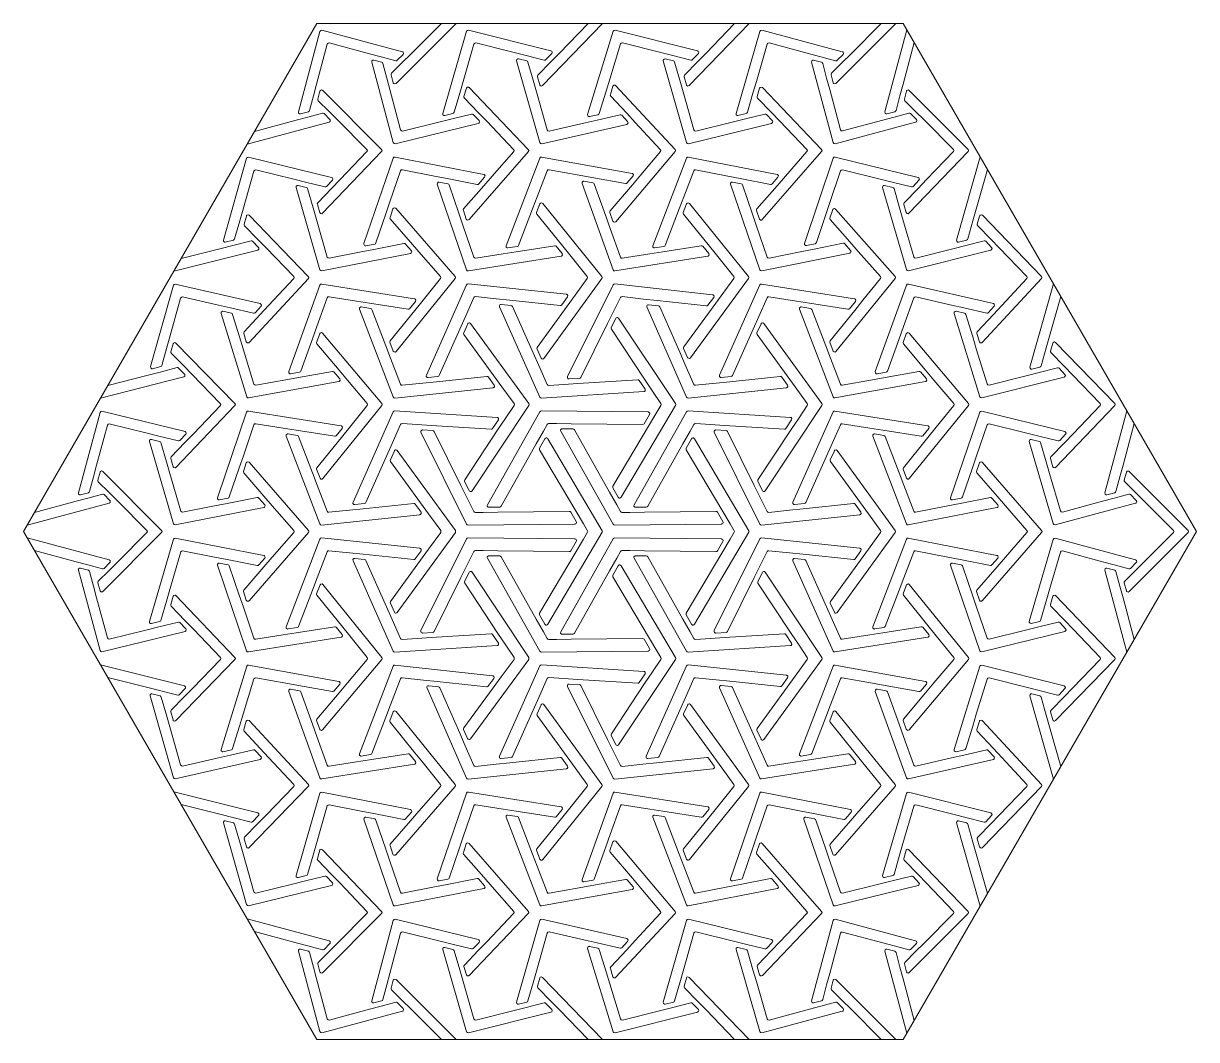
# Model space of a CAD drawing. Header units: millimetres. Extents: x 0.8 to 39, y 0.8 to 33.9.
import ezdxf

# ---------------------------------------------------------------- set-up
doc = ezdxf.new("R2010")
doc.units = ezdxf.units.MM
doc.header["$MEASUREMENT"] = 0
doc.layers.add('Layer 1', color=7, linetype='Continuous', lineweight=0)

# ---------------------------------------------------------------- blocks, each defined once
blk = doc.blocks.new('Block_0')
at = {"layer": 'Layer 1', "color": 1, "lineweight": 0, "true_color": 0xff0000}
for points, knots in [([(5.548, 9.05), (5.548, 9.05), (7.94, 4.907), (7.94, 4.907), (7.94, 4.907), (10.331, 0.765), (10.331, 0.765), (10.331, 0.765), (15.114, 0.765), (15.114, 0.765), (15.114, 0.765), (19.897, 0.765), (19.897, 0.765), (19.897, 0.765), (24.68, 0.765), (24.68, 0.765), (24.68, 0.765), (29.463, 0.765), (29.463, 0.765), (29.463, 0.765), (31.855, 4.907), (31.855, 4.907), (31.855, 4.907), (34.246, 9.05), (34.246, 9.05), (34.246, 9.05), (36.638, 13.192), (36.638, 13.192), (36.638, 13.192), (39.029, 17.334), (39.029, 17.334), (39.029, 17.334), (36.638, 21.476), (36.638, 21.476), (36.638, 21.476), (34.246, 25.619), (34.246, 25.619), (34.246, 25.619), (31.855, 29.761), (31.855, 29.761), (31.855, 29.761), (29.463, 33.903), (29.463, 33.903), (29.463, 33.903), (24.68, 33.903), (24.68, 33.903), (24.68, 33.903), (19.897, 33.903), (19.897, 33.903), (19.897, 33.903), (15.114, 33.903), (15.114, 33.903), (15.114, 33.903), (10.331, 33.903), (10.331, 33.903), (10.331, 33.903), (7.94, 29.761), (7.94, 29.761), (7.94, 29.761), (5.548, 25.619), (5.548, 25.619), (5.548, 25.619), (3.157, 21.476), (3.157, 21.476), (3.157, 21.476), (0.765, 17.334), (0.765, 17.334), (0.765, 17.334), (3.157, 13.192), (3.157, 13.192), (3.157, 13.192), (5.548, 9.05), (5.548, 9.05)], [0, 0, 0, 0, 1, 1, 1, 2, 2, 2, 3, 3, 3, 4, 4, 4, 5, 5, 5, 6, 6, 6, 7, 7, 7, 8, 8, 8, 9, 9, 9, 10, 10, 10, 11, 11, 11, 12, 12, 12, 13, 13, 13, 14, 14, 14, 15, 15, 15, 16, 16, 16, 17, 17, 17, 18, 18, 18, 19, 19, 19, 20, 20, 20, 21, 21, 21, 22, 22, 22, 23, 23, 23, 24, 24, 24, 24]), ([(10.437, 33.645), (10.437, 33.645), (9.734, 31.02), (9.734, 31.02), (9.726, 30.992), (9.743, 30.963), (9.771, 30.956), (9.78, 30.953), (9.79, 30.953), (9.799, 30.956), (9.799, 30.956), (10.058, 31.025), (10.058, 31.025), (10.076, 31.03), (10.09, 31.044), (10.095, 31.062), (10.095, 31.062), (10.224, 31.542), (10.224, 31.542), (10.224, 31.542), (10.325, 31.919), (10.325, 31.919), (10.325, 31.919), (10.325, 31.919), (10.325, 31.919), (10.325, 31.919), (10.676, 33.23), (10.676, 33.23), (10.684, 33.259), (10.713, 33.275), (10.741, 33.268), (10.741, 33.268), (10.741, 33.268), (10.741, 33.268), (10.741, 33.268), (12.052, 32.917), (12.052, 32.917), (12.052, 32.917), (12.052, 32.917), (12.052, 32.917), (12.052, 32.917), (12.429, 32.816), (12.429, 32.816), (12.429, 32.816), (12.429, 32.816), (12.429, 32.816), (12.429, 32.816), (12.909, 32.687), (12.909, 32.687), (12.927, 32.682), (12.947, 32.687), (12.96, 32.701), (12.96, 32.701), (13.15, 32.89), (13.15, 32.89), (13.171, 32.911), (13.171, 32.945), (13.15, 32.965), (13.143, 32.972), (13.135, 32.977), (13.126, 32.979), (13.126, 32.979), (10.502, 33.682), (10.502, 33.682), (10.474, 33.69), (10.445, 33.673), (10.437, 33.645)], [0, 0, 0, 0, 1, 1, 1, 2, 2, 2, 3, 3, 3, 4, 4, 4, 5, 5, 5, 6, 6, 6, 7, 7, 7, 8, 8, 8, 9, 9, 9, 10, 10, 10, 11, 11, 11, 12, 12, 12, 13, 13, 13, 14, 14, 14, 15, 15, 15, 16, 16, 16, 17, 17, 17, 18, 18, 18, 19, 19, 19, 20, 20, 20, 21, 21, 21, 22, 22, 22, 22]), ([(14.875, 33.903), (14.875, 33.903), (12.917, 31.944), (12.917, 31.944), (12.896, 31.924), (12.862, 31.924), (12.842, 31.944), (12.835, 31.951), (12.83, 31.959), (12.828, 31.968), (12.828, 31.968), (12.759, 32.227), (12.759, 32.227), (12.754, 32.246), (12.759, 32.265), (12.772, 32.278), (12.772, 32.278), (13.123, 32.63), (13.123, 32.63), (13.123, 32.63), (13.123, 32.63), (13.123, 32.63), (13.123, 32.63), (13.4, 32.906), (13.4, 32.906), (13.4, 32.906), (14.397, 33.903), (14.397, 33.903), (14.397, 33.903), (14.875, 33.903), (14.875, 33.903)], [0, 0, 0, 0, 1, 1, 1, 2, 2, 2, 3, 3, 3, 4, 4, 4, 5, 5, 5, 6, 6, 6, 7, 7, 7, 8, 8, 8, 9, 9, 9, 10, 10, 10, 10]), ([(15.22, 33.647), (15.22, 33.647), (14.442, 30.968), (14.442, 30.968), (14.433, 30.94), (14.45, 30.911), (14.478, 30.903), (14.486, 30.9), (14.496, 30.9), (14.505, 30.902), (14.505, 30.902), (14.773, 30.968), (14.773, 30.968), (14.792, 30.973), (14.806, 30.987), (14.812, 31.005), (14.812, 31.005), (14.994, 31.632), (14.994, 31.632), (14.994, 31.632), (14.994, 31.632), (14.994, 31.632), (14.994, 31.632), (15.105, 32.015), (15.105, 32.015), (15.105, 32.015), (15.105, 32.015), (15.105, 32.015), (15.105, 32.015), (15.459, 33.233), (15.459, 33.233), (15.467, 33.26), (15.495, 33.276), (15.523, 33.269), (15.523, 33.269), (16.775, 32.955), (16.775, 32.955), (16.775, 32.955), (16.775, 32.955), (16.775, 32.955), (16.775, 32.955), (17.159, 32.858), (17.159, 32.858), (17.159, 32.858), (17.755, 32.708), (17.755, 32.708), (17.773, 32.704), (17.793, 32.709), (17.806, 32.723), (17.806, 32.723), (17.997, 32.92), (17.997, 32.92), (18.017, 32.941), (18.016, 32.974), (17.995, 32.995), (17.989, 33.001), (17.981, 33.006), (17.972, 33.008), (17.972, 33.008), (15.283, 33.683), (15.283, 33.683), (15.256, 33.69), (15.228, 33.674), (15.22, 33.647)], [0, 0, 0, 0, 1, 1, 1, 2, 2, 2, 3, 3, 3, 4, 4, 4, 5, 5, 5, 6, 6, 6, 7, 7, 7, 8, 8, 8, 9, 9, 9, 10, 10, 10, 11, 11, 11, 12, 12, 12, 13, 13, 13, 14, 14, 14, 15, 15, 15, 16, 16, 16, 17, 17, 17, 18, 18, 18, 19, 19, 19, 20, 20, 20, 21, 21, 21, 21]), ([(19.658, 33.903), (19.658, 33.903), (17.694, 31.876), (17.694, 31.876), (17.673, 31.855), (17.64, 31.854), (17.619, 31.875), (17.612, 31.881), (17.607, 31.889), (17.605, 31.898), (17.605, 31.898), (17.53, 32.162), (17.53, 32.162), (17.525, 32.18), (17.529, 32.2), (17.543, 32.213), (17.543, 32.213), (17.97, 32.654), (17.97, 32.654), (17.97, 32.654), (17.97, 32.654), (17.97, 32.654), (17.97, 32.654), (18.246, 32.939), (18.246, 32.939), (18.246, 32.939), (18.246, 32.939), (18.246, 32.939), (18.246, 32.939), (19.18, 33.903), (19.18, 33.903), (19.18, 33.903), (19.658, 33.903), (19.658, 33.903)], [0, 0, 0, 0, 1, 1, 1, 2, 2, 2, 3, 3, 3, 4, 4, 4, 5, 5, 5, 6, 6, 6, 7, 7, 7, 8, 8, 8, 9, 9, 9, 10, 10, 10, 11, 11, 11, 11]), ([(20.002, 33.648), (20.002, 33.648), (19.167, 30.932), (19.167, 30.932), (19.158, 30.904), (19.174, 30.874), (19.202, 30.866), (19.21, 30.863), (19.22, 30.862), (19.229, 30.865), (19.229, 30.865), (19.504, 30.928), (19.504, 30.928), (19.523, 30.932), (19.537, 30.946), (19.543, 30.964), (19.543, 30.964), (19.769, 31.7), (19.769, 31.7), (19.769, 31.7), (19.769, 31.7), (19.769, 31.7), (19.769, 31.7), (19.888, 32.087), (19.888, 32.087), (19.888, 32.087), (20.241, 33.234), (20.241, 33.234), (20.25, 33.261), (20.277, 33.276), (20.305, 33.269), (20.305, 33.269), (21.558, 32.955), (21.558, 32.955), (21.558, 32.955), (21.558, 32.955), (21.558, 32.955), (21.558, 32.955), (21.942, 32.858), (21.942, 32.858), (21.942, 32.858), (22.538, 32.708), (22.538, 32.708), (22.556, 32.704), (22.576, 32.709), (22.589, 32.723), (22.589, 32.723), (22.78, 32.92), (22.78, 32.92), (22.8, 32.941), (22.799, 32.974), (22.778, 32.995), (22.772, 33.001), (22.764, 33.006), (22.755, 33.008), (22.755, 33.008), (20.066, 33.684), (20.066, 33.684), (20.038, 33.69), (20.01, 33.675), (20.002, 33.648)], [0, 0, 0, 0, 1, 1, 1, 2, 2, 2, 3, 3, 3, 4, 4, 4, 5, 5, 5, 6, 6, 6, 7, 7, 7, 8, 8, 8, 9, 9, 9, 10, 10, 10, 11, 11, 11, 12, 12, 12, 13, 13, 13, 14, 14, 14, 15, 15, 15, 16, 16, 16, 17, 17, 17, 18, 18, 18, 19, 19, 19, 20, 20, 20, 20]), ([(24.441, 33.903), (24.441, 33.903), (22.477, 31.876), (22.477, 31.876), (22.457, 31.855), (22.423, 31.854), (22.402, 31.875), (22.395, 31.881), (22.39, 31.889), (22.388, 31.898), (22.388, 31.898), (22.313, 32.162), (22.313, 32.162), (22.308, 32.18), (22.312, 32.2), (22.326, 32.213), (22.326, 32.213), (22.753, 32.654), (22.753, 32.654), (22.753, 32.654), (22.753, 32.654), (22.753, 32.654), (22.753, 32.654), (23.029, 32.939), (23.029, 32.939), (23.029, 32.939), (23.029, 32.939), (23.029, 32.939), (23.029, 32.939), (23.963, 33.903), (23.963, 33.903), (23.963, 33.903), (24.441, 33.903), (24.441, 33.903)], [0, 0, 0, 0, 1, 1, 1, 2, 2, 2, 3, 3, 3, 4, 4, 4, 5, 5, 5, 6, 6, 6, 7, 7, 7, 8, 8, 8, 9, 9, 9, 10, 10, 10, 11, 11, 11, 11]), ([(24.785, 33.646), (24.785, 33.646), (24.008, 30.968), (24.008, 30.968), (23.999, 30.94), (24.016, 30.911), (24.044, 30.903), (24.053, 30.9), (24.062, 30.9), (24.071, 30.902), (24.071, 30.902), (24.339, 30.968), (24.339, 30.968), (24.358, 30.973), (24.372, 30.987), (24.378, 31.005), (24.378, 31.005), (24.56, 31.632), (24.56, 31.632), (24.56, 31.632), (24.56, 31.632), (24.56, 31.632), (24.56, 31.632), (24.671, 32.015), (24.671, 32.015), (24.671, 32.015), (24.671, 32.015), (24.671, 32.015), (24.671, 32.015), (25.025, 33.232), (25.025, 33.232), (25.033, 33.259), (25.061, 33.276), (25.089, 33.268), (25.089, 33.268), (26.401, 32.917), (26.401, 32.917), (26.401, 32.917), (26.401, 32.917), (26.401, 32.917), (26.401, 32.917), (26.778, 32.816), (26.778, 32.816), (26.778, 32.816), (26.778, 32.816), (26.778, 32.816), (26.778, 32.816), (27.258, 32.687), (27.258, 32.687), (27.276, 32.682), (27.296, 32.687), (27.309, 32.701), (27.309, 32.701), (27.499, 32.89), (27.499, 32.89), (27.52, 32.911), (27.52, 32.945), (27.499, 32.965), (27.492, 32.972), (27.484, 32.977), (27.475, 32.979), (27.475, 32.979), (24.85, 33.682), (24.85, 33.682), (24.822, 33.69), (24.793, 33.674), (24.785, 33.646)], [0, 0, 0, 0, 1, 1, 1, 2, 2, 2, 3, 3, 3, 4, 4, 4, 5, 5, 5, 6, 6, 6, 7, 7, 7, 8, 8, 8, 9, 9, 9, 10, 10, 10, 11, 11, 11, 12, 12, 12, 13, 13, 13, 14, 14, 14, 15, 15, 15, 16, 16, 16, 17, 17, 17, 18, 18, 18, 19, 19, 19, 20, 20, 20, 21, 21, 21, 22, 22, 22, 22]), ([(29.224, 33.903), (29.224, 33.903), (27.266, 31.944), (27.266, 31.944), (27.245, 31.924), (27.211, 31.924), (27.191, 31.944), (27.184, 31.951), (27.179, 31.959), (27.177, 31.968), (27.177, 31.968), (27.108, 32.227), (27.108, 32.227), (27.103, 32.246), (27.108, 32.265), (27.121, 32.278), (27.121, 32.278), (27.472, 32.63), (27.472, 32.63), (27.472, 32.63), (27.472, 32.63), (27.472, 32.63), (27.472, 32.63), (27.749, 32.906), (27.749, 32.906), (27.749, 32.906), (28.746, 33.903), (28.746, 33.903), (28.746, 33.903), (29.224, 33.903), (29.224, 33.903)], [0, 0, 0, 0, 1, 1, 1, 2, 2, 2, 3, 3, 3, 4, 4, 4, 5, 5, 5, 6, 6, 6, 7, 7, 7, 8, 8, 8, 9, 9, 9, 10, 10, 10, 10]), ([(29.583, 33.696), (29.583, 33.696), (28.866, 31.02), (28.866, 31.02), (28.858, 30.992), (28.875, 30.963), (28.903, 30.956), (28.912, 30.953), (28.922, 30.953), (28.931, 30.956), (28.931, 30.956), (29.19, 31.025), (29.19, 31.025), (29.208, 31.03), (29.223, 31.044), (29.227, 31.062), (29.227, 31.062), (29.356, 31.542), (29.356, 31.542), (29.356, 31.542), (29.457, 31.919), (29.457, 31.919), (29.457, 31.919), (29.457, 31.919), (29.457, 31.919), (29.457, 31.919), (29.822, 33.282), (29.822, 33.282), (29.822, 33.282), (29.583, 33.696), (29.583, 33.696)], [0, 0, 0, 0, 1, 1, 1, 2, 2, 2, 3, 3, 3, 4, 4, 4, 5, 5, 5, 6, 6, 6, 7, 7, 7, 8, 8, 8, 9, 9, 9, 10, 10, 10, 10]), ([(12.829, 30.018), (12.829, 30.018), (12.126, 32.643), (12.126, 32.643), (12.118, 32.671), (12.135, 32.7), (12.163, 32.708), (12.172, 32.71), (12.181, 32.71), (12.19, 32.708), (12.19, 32.708), (12.449, 32.639), (12.449, 32.639), (12.468, 32.634), (12.482, 32.619), (12.487, 32.601), (12.487, 32.601), (12.615, 32.122), (12.615, 32.122), (12.615, 32.122), (12.717, 31.744), (12.717, 31.744), (12.717, 31.744), (12.717, 31.744), (12.717, 31.744), (12.717, 31.744), (13.068, 30.432), (13.068, 30.432), (13.076, 30.404), (13.104, 30.388), (13.132, 30.394), (13.132, 30.394), (14.363, 30.697), (14.363, 30.697), (14.363, 30.697), (14.75, 30.792), (14.75, 30.792), (14.75, 30.792), (15.384, 30.948), (15.384, 30.948), (15.402, 30.952), (15.422, 30.946), (15.435, 30.933), (15.435, 30.933), (15.626, 30.733), (15.626, 30.733), (15.646, 30.712), (15.646, 30.679), (15.625, 30.659), (15.618, 30.652), (15.61, 30.648), (15.601, 30.645), (15.601, 30.645), (12.893, 29.98), (12.893, 29.98), (12.865, 29.973), (12.836, 29.99), (12.829, 30.018)], [0, 0, 0, 0, 1, 1, 1, 2, 2, 2, 3, 3, 3, 4, 4, 4, 5, 5, 5, 6, 6, 6, 7, 7, 7, 8, 8, 8, 9, 9, 9, 10, 10, 10, 11, 11, 11, 12, 12, 12, 13, 13, 13, 14, 14, 14, 15, 15, 15, 16, 16, 16, 17, 17, 17, 18, 18, 18, 19, 19, 19, 19]), ([(17.612, 30.016), (17.612, 30.016), (16.852, 32.683), (16.852, 32.683), (16.844, 32.711), (16.86, 32.74), (16.888, 32.748), (16.897, 32.75), (16.907, 32.751), (16.916, 32.748), (16.916, 32.748), (17.182, 32.681), (17.182, 32.681), (17.2, 32.677), (17.215, 32.663), (17.22, 32.645), (17.22, 32.645), (17.388, 32.054), (17.388, 32.054), (17.388, 32.054), (17.388, 32.054), (17.388, 32.054), (17.388, 32.054), (17.497, 31.673), (17.497, 31.673), (17.497, 31.673), (17.497, 31.673), (17.497, 31.673), (17.497, 31.673), (17.851, 30.43), (17.851, 30.43), (17.858, 30.403), (17.886, 30.387), (17.913, 30.393), (17.913, 30.393), (19.083, 30.661), (19.083, 30.661), (19.083, 30.661), (19.083, 30.661), (19.083, 30.661), (19.083, 30.661), (19.478, 30.752), (19.478, 30.752), (19.478, 30.752), (19.478, 30.752), (19.478, 30.752), (19.478, 30.752), (20.229, 30.923), (20.229, 30.923), (20.247, 30.928), (20.266, 30.922), (20.279, 30.908), (20.279, 30.908), (20.471, 30.701), (20.471, 30.701), (20.491, 30.68), (20.49, 30.646), (20.469, 30.626), (20.462, 30.62), (20.453, 30.616), (20.444, 30.613), (20.444, 30.613), (17.674, 29.979), (17.674, 29.979), (17.647, 29.973), (17.619, 29.989), (17.612, 30.016)], [0, 0, 0, 0, 1, 1, 1, 2, 2, 2, 3, 3, 3, 4, 4, 4, 5, 5, 5, 6, 6, 6, 7, 7, 7, 8, 8, 8, 9, 9, 9, 10, 10, 10, 11, 11, 11, 12, 12, 12, 13, 13, 13, 14, 14, 14, 15, 15, 15, 16, 16, 16, 17, 17, 17, 18, 18, 18, 19, 19, 19, 20, 20, 20, 21, 21, 21, 22, 22, 22, 22]), ([(25.192, 30.733), (25.192, 30.733), (25.001, 30.933), (25.001, 30.933), (24.988, 30.946), (24.968, 30.952), (24.95, 30.948), (24.95, 30.948), (24.316, 30.792), (24.316, 30.792), (24.316, 30.792), (23.929, 30.697), (23.929, 30.697), (23.929, 30.697), (22.697, 30.394), (22.697, 30.394), (22.669, 30.387), (22.641, 30.404), (22.634, 30.431), (22.634, 30.431), (22.28, 31.673), (22.28, 31.673), (22.28, 31.673), (22.28, 31.673), (22.28, 31.673), (22.28, 31.673), (22.171, 32.054), (22.171, 32.054), (22.171, 32.054), (22.171, 32.054), (22.171, 32.054), (22.171, 32.054), (22.003, 32.645), (22.003, 32.645), (21.998, 32.663), (21.983, 32.677), (21.965, 32.681), (21.965, 32.681), (21.699, 32.748), (21.699, 32.748), (21.671, 32.755), (21.642, 32.738), (21.635, 32.71), (21.632, 32.701), (21.633, 32.691), (21.635, 32.683), (21.635, 32.683), (22.394, 30.017), (22.394, 30.017), (22.402, 29.989), (22.43, 29.973), (22.458, 29.98), (22.458, 29.98), (25.167, 30.645), (25.167, 30.645), (25.195, 30.652), (25.212, 30.681), (25.205, 30.709), (25.203, 30.718), (25.199, 30.727), (25.192, 30.733)], [0, 0, 0, 0, 1, 1, 1, 2, 2, 2, 3, 3, 3, 4, 4, 4, 5, 5, 5, 6, 6, 6, 7, 7, 7, 8, 8, 8, 9, 9, 9, 10, 10, 10, 11, 11, 11, 12, 12, 12, 13, 13, 13, 14, 14, 14, 15, 15, 15, 16, 16, 16, 17, 17, 17, 18, 18, 18, 19, 19, 19, 20, 20, 20, 20]), ([(27.178, 30.019), (27.178, 30.019), (26.475, 32.643), (26.475, 32.643), (26.467, 32.671), (26.484, 32.7), (26.512, 32.708), (26.521, 32.71), (26.53, 32.71), (26.539, 32.708), (26.539, 32.708), (26.799, 32.639), (26.799, 32.639), (26.817, 32.634), (26.831, 32.619), (26.836, 32.601), (26.836, 32.601), (26.964, 32.122), (26.964, 32.122), (26.964, 32.122), (27.066, 31.744), (27.066, 31.744), (27.066, 31.744), (27.066, 31.744), (27.066, 31.744), (27.066, 31.744), (27.417, 30.433), (27.417, 30.433), (27.424, 30.405), (27.453, 30.388), (27.482, 30.396), (27.482, 30.396), (27.482, 30.396), (27.482, 30.396), (27.482, 30.396), (28.793, 30.747), (28.793, 30.747), (28.793, 30.747), (28.793, 30.747), (28.793, 30.747), (28.793, 30.747), (29.17, 30.848), (29.17, 30.848), (29.17, 30.848), (29.17, 30.848), (29.17, 30.848), (29.17, 30.848), (29.65, 30.977), (29.65, 30.977), (29.668, 30.982), (29.687, 30.976), (29.701, 30.963), (29.701, 30.963), (29.891, 30.773), (29.891, 30.773), (29.911, 30.753), (29.911, 30.719), (29.891, 30.698), (29.884, 30.692), (29.876, 30.687), (29.867, 30.685), (29.867, 30.685), (27.243, 29.982), (27.243, 29.982), (27.214, 29.974), (27.185, 29.991), (27.178, 30.019)], [0, 0, 0, 0, 1, 1, 1, 2, 2, 2, 3, 3, 3, 4, 4, 4, 5, 5, 5, 6, 6, 6, 7, 7, 7, 8, 8, 8, 9, 9, 9, 10, 10, 10, 11, 11, 11, 12, 12, 12, 13, 13, 13, 14, 14, 14, 15, 15, 15, 16, 16, 16, 17, 17, 17, 18, 18, 18, 19, 19, 19, 20, 20, 20, 21, 21, 21, 22, 22, 22, 22]), ([(15.209, 27.523), (15.209, 27.523), (15.114, 27.801), (15.114, 27.801), (15.108, 27.819), (15.111, 27.838), (15.124, 27.853), (15.124, 27.853), (15.784, 28.609), (15.784, 28.609), (15.784, 28.609), (16.057, 28.923), (16.057, 28.923), (16.057, 28.923), (16.057, 28.923), (16.057, 28.923), (16.057, 28.923), (16.757, 29.724), (16.757, 29.724), (16.775, 29.745), (16.774, 29.776), (16.755, 29.796), (16.755, 29.796), (15.875, 30.713), (15.875, 30.713), (15.875, 30.713), (15.875, 30.713), (15.875, 30.713), (15.875, 30.713), (15.599, 31), (15.599, 31), (15.599, 31), (15.599, 31), (15.599, 31), (15.599, 31), (15.147, 31.472), (15.147, 31.472), (15.134, 31.486), (15.129, 31.505), (15.135, 31.523), (15.135, 31.523), (15.212, 31.789), (15.212, 31.789), (15.22, 31.817), (15.249, 31.833), (15.277, 31.825), (15.286, 31.822), (15.294, 31.817), (15.301, 31.811), (15.301, 31.811), (17.233, 29.796), (17.233, 29.796), (17.252, 29.776), (17.253, 29.745), (17.235, 29.724), (17.235, 29.724), (15.299, 27.505), (15.299, 27.505), (15.28, 27.483), (15.246, 27.481), (15.224, 27.5), (15.217, 27.506), (15.212, 27.514), (15.209, 27.523)], [0, 0, 0, 0, 1, 1, 1, 2, 2, 2, 3, 3, 3, 4, 4, 4, 5, 5, 5, 6, 6, 6, 7, 7, 7, 8, 8, 8, 9, 9, 9, 10, 10, 10, 11, 11, 11, 12, 12, 12, 13, 13, 13, 14, 14, 14, 15, 15, 15, 16, 16, 16, 17, 17, 17, 18, 18, 18, 19, 19, 19, 20, 20, 20, 21, 21, 21, 21]), ([(19.995, 27.453), (19.995, 27.453), (19.894, 27.735), (19.894, 27.735), (19.888, 27.753), (19.891, 27.772), (19.903, 27.787), (19.903, 27.787), (20.626, 28.642), (20.626, 28.642), (20.626, 28.642), (20.626, 28.642), (20.626, 28.642), (20.626, 28.642), (20.899, 28.965), (20.899, 28.965), (20.899, 28.965), (20.899, 28.965), (20.899, 28.965), (20.899, 28.965), (21.541, 29.725), (21.541, 29.725), (21.558, 29.745), (21.558, 29.775), (21.539, 29.795), (21.539, 29.795), (20.72, 30.677), (20.72, 30.677), (20.72, 30.677), (20.72, 30.677), (20.72, 30.677), (20.72, 30.677), (20.445, 30.973), (20.445, 30.973), (20.445, 30.973), (20.445, 30.973), (20.445, 30.973), (20.445, 30.973), (19.92, 31.537), (19.92, 31.537), (19.908, 31.551), (19.903, 31.571), (19.909, 31.589), (19.909, 31.589), (19.992, 31.859), (19.992, 31.859), (20, 31.887), (20.03, 31.902), (20.058, 31.894), (20.067, 31.891), (20.075, 31.886), (20.081, 31.879), (20.081, 31.879), (22.018, 29.795), (22.018, 29.795), (22.036, 29.775), (22.037, 29.745), (22.019, 29.725), (22.019, 29.725), (20.086, 27.437), (20.086, 27.437), (20.067, 27.414), (20.033, 27.411), (20.011, 27.43), (20.004, 27.436), (19.999, 27.444), (19.995, 27.453)], [0, 0, 0, 0, 1, 1, 1, 2, 2, 2, 3, 3, 3, 4, 4, 4, 5, 5, 5, 6, 6, 6, 7, 7, 7, 8, 8, 8, 9, 9, 9, 10, 10, 10, 11, 11, 11, 12, 12, 12, 13, 13, 13, 14, 14, 14, 15, 15, 15, 16, 16, 16, 17, 17, 17, 18, 18, 18, 19, 19, 19, 20, 20, 20, 21, 21, 21, 22, 22, 22, 22]), ([(26.799, 29.796), (26.799, 29.796), (24.867, 31.811), (24.867, 31.811), (24.847, 31.832), (24.813, 31.832), (24.792, 31.812), (24.785, 31.806), (24.78, 31.798), (24.778, 31.789), (24.778, 31.789), (24.701, 31.523), (24.701, 31.523), (24.695, 31.505), (24.7, 31.486), (24.713, 31.472), (24.713, 31.472), (25.165, 31), (25.165, 31), (25.165, 31), (25.165, 31), (25.165, 31), (25.165, 31), (25.441, 30.713), (25.441, 30.713), (25.441, 30.713), (25.441, 30.713), (25.441, 30.713), (25.441, 30.713), (26.321, 29.796), (26.321, 29.796), (26.34, 29.776), (26.341, 29.745), (26.323, 29.724), (26.323, 29.724), (25.623, 28.923), (25.623, 28.923), (25.623, 28.923), (25.623, 28.923), (25.623, 28.923), (25.623, 28.923), (25.35, 28.609), (25.35, 28.609), (25.35, 28.609), (24.69, 27.853), (24.69, 27.853), (24.677, 27.838), (24.674, 27.819), (24.68, 27.801), (24.68, 27.801), (24.775, 27.523), (24.775, 27.523), (24.784, 27.495), (24.815, 27.48), (24.842, 27.49), (24.851, 27.493), (24.859, 27.498), (24.865, 27.505), (24.865, 27.505), (26.801, 29.724), (26.801, 29.724), (26.819, 29.745), (26.818, 29.776), (26.799, 29.796)], [0, 0, 0, 0, 1, 1, 1, 2, 2, 2, 3, 3, 3, 4, 4, 4, 5, 5, 5, 6, 6, 6, 7, 7, 7, 8, 8, 8, 9, 9, 9, 10, 10, 10, 11, 11, 11, 12, 12, 12, 13, 13, 13, 14, 14, 14, 15, 15, 15, 16, 16, 16, 17, 17, 17, 18, 18, 18, 19, 19, 19, 20, 20, 20, 21, 21, 21, 21]), ([(12.447, 29.797), (12.447, 29.797), (10.525, 31.719), (10.525, 31.719), (10.504, 31.74), (10.471, 31.74), (10.45, 31.719), (10.444, 31.713), (10.439, 31.705), (10.437, 31.696), (10.437, 31.696), (10.367, 31.436), (10.367, 31.436), (10.362, 31.418), (10.367, 31.399), (10.381, 31.385), (10.381, 31.385), (10.732, 31.034), (10.732, 31.034), (10.732, 31.034), (10.732, 31.034), (10.732, 31.034), (10.732, 31.034), (11.008, 30.758), (11.008, 30.758), (11.008, 30.758), (11.008, 30.758), (11.008, 30.758), (11.008, 30.758), (11.969, 29.797), (11.969, 29.797), (11.989, 29.777), (11.989, 29.744), (11.969, 29.723), (11.969, 29.723), (11.092, 28.809), (11.092, 28.809), (11.092, 28.809), (11.092, 28.809), (11.092, 28.809), (11.092, 28.809), (10.816, 28.521), (10.816, 28.521), (10.816, 28.521), (10.816, 28.521), (10.816, 28.521), (10.816, 28.521), (10.364, 28.05), (10.364, 28.05), (10.351, 28.036), (10.346, 28.016), (10.352, 27.998), (10.352, 27.998), (10.429, 27.733), (10.429, 27.733), (10.437, 27.705), (10.466, 27.688), (10.494, 27.697), (10.503, 27.699), (10.511, 27.704), (10.518, 27.711), (10.518, 27.711), (12.448, 29.723), (12.448, 29.723), (12.468, 29.744), (12.467, 29.777), (12.447, 29.797)], [0, 0, 0, 0, 1, 1, 1, 2, 2, 2, 3, 3, 3, 4, 4, 4, 5, 5, 5, 6, 6, 6, 7, 7, 7, 8, 8, 8, 9, 9, 9, 10, 10, 10, 11, 11, 11, 12, 12, 12, 13, 13, 13, 14, 14, 14, 15, 15, 15, 16, 16, 16, 17, 17, 17, 18, 18, 18, 19, 19, 19, 20, 20, 20, 21, 21, 21, 22, 22, 22, 22]), ([(31.579, 29.797), (31.579, 29.797), (29.657, 31.719), (29.657, 31.719), (29.636, 31.74), (29.603, 31.74), (29.582, 31.719), (29.576, 31.713), (29.571, 31.705), (29.569, 31.696), (29.569, 31.696), (29.499, 31.436), (29.499, 31.436), (29.494, 31.418), (29.499, 31.399), (29.513, 31.385), (29.513, 31.385), (29.864, 31.034), (29.864, 31.034), (29.864, 31.034), (29.864, 31.034), (29.864, 31.034), (29.864, 31.034), (30.14, 30.758), (30.14, 30.758), (30.14, 30.758), (30.14, 30.758), (30.14, 30.758), (30.14, 30.758), (31.101, 29.797), (31.101, 29.797), (31.121, 29.777), (31.121, 29.744), (31.102, 29.723), (31.102, 29.723), (30.224, 28.809), (30.224, 28.809), (30.224, 28.809), (30.224, 28.809), (30.224, 28.809), (30.224, 28.809), (29.948, 28.521), (29.948, 28.521), (29.948, 28.521), (29.948, 28.521), (29.948, 28.521), (29.948, 28.521), (29.496, 28.05), (29.496, 28.05), (29.483, 28.036), (29.478, 28.016), (29.484, 27.998), (29.484, 27.998), (29.561, 27.733), (29.561, 27.733), (29.569, 27.705), (29.598, 27.688), (29.626, 27.697), (29.635, 27.699), (29.643, 27.704), (29.65, 27.711), (29.65, 27.711), (31.58, 29.723), (31.58, 29.723), (31.6, 29.744), (31.599, 29.777), (31.579, 29.797)], [0, 0, 0, 0, 1, 1, 1, 2, 2, 2, 3, 3, 3, 4, 4, 4, 5, 5, 5, 6, 6, 6, 7, 7, 7, 8, 8, 8, 9, 9, 9, 10, 10, 10, 11, 11, 11, 12, 12, 12, 13, 13, 13, 14, 14, 14, 15, 15, 15, 16, 16, 16, 17, 17, 17, 18, 18, 18, 19, 19, 19, 20, 20, 20, 21, 21, 21, 22, 22, 22, 22]), ([(10.038, 30.848), (10.038, 30.848), (9.661, 30.747), (9.661, 30.747), (9.661, 30.747), (9.661, 30.747), (9.661, 30.747), (9.661, 30.747), (8.299, 30.382), (8.299, 30.382), (8.299, 30.382), (8.059, 29.968), (8.059, 29.968), (8.059, 29.968), (10.735, 30.685), (10.735, 30.685), (10.763, 30.692), (10.78, 30.721), (10.772, 30.75), (10.77, 30.758), (10.765, 30.767), (10.759, 30.773), (10.759, 30.773), (10.569, 30.963), (10.569, 30.963), (10.555, 30.976), (10.536, 30.982), (10.518, 30.977), (10.518, 30.977), (10.038, 30.848), (10.038, 30.848), (10.038, 30.848), (10.038, 30.848), (10.038, 30.848)], [0, 0, 0, 0, 1, 1, 1, 2, 2, 2, 3, 3, 3, 4, 4, 4, 5, 5, 5, 6, 6, 6, 7, 7, 7, 8, 8, 8, 9, 9, 9, 10, 10, 10, 11, 11, 11, 11]), ([(8.045, 29.505), (8.045, 29.505), (7.286, 26.839), (7.286, 26.839), (7.278, 26.811), (7.294, 26.782), (7.322, 26.774), (7.331, 26.771), (7.341, 26.771), (7.35, 26.773), (7.35, 26.773), (7.616, 26.84), (7.616, 26.84), (7.634, 26.845), (7.649, 26.859), (7.654, 26.877), (7.654, 26.877), (7.822, 27.467), (7.822, 27.467), (7.822, 27.467), (7.822, 27.467), (7.822, 27.467), (7.822, 27.467), (7.931, 27.849), (7.931, 27.849), (7.931, 27.849), (7.931, 27.849), (7.931, 27.849), (7.931, 27.849), (8.285, 29.09), (8.285, 29.09), (8.292, 29.118), (8.32, 29.134), (8.348, 29.127), (8.348, 29.127), (9.58, 28.825), (9.58, 28.825), (9.58, 28.825), (9.58, 28.825), (9.58, 28.825), (9.58, 28.825), (9.967, 28.73), (9.967, 28.73), (9.967, 28.73), (10.601, 28.574), (10.601, 28.574), (10.619, 28.569), (10.639, 28.575), (10.652, 28.589), (10.652, 28.589), (10.843, 28.788), (10.843, 28.788), (10.863, 28.809), (10.863, 28.843), (10.842, 28.863), (10.835, 28.869), (10.827, 28.874), (10.818, 28.876), (10.818, 28.876), (8.109, 29.541), (8.109, 29.541), (8.081, 29.548), (8.053, 29.532), (8.045, 29.505)], [0, 0, 0, 0, 1, 1, 1, 2, 2, 2, 3, 3, 3, 4, 4, 4, 5, 5, 5, 6, 6, 6, 7, 7, 7, 8, 8, 8, 9, 9, 9, 10, 10, 10, 11, 11, 11, 12, 12, 12, 13, 13, 13, 14, 14, 14, 15, 15, 15, 16, 16, 16, 17, 17, 17, 18, 18, 18, 19, 19, 19, 20, 20, 20, 21, 21, 21, 21]), ([(12.827, 29.51), (12.827, 29.51), (11.873, 26.722), (11.873, 26.722), (11.863, 26.694), (11.878, 26.664), (11.906, 26.654), (11.914, 26.651), (11.924, 26.651), (11.933, 26.653), (11.933, 26.653), (12.222, 26.709), (12.222, 26.709), (12.24, 26.713), (12.255, 26.726), (12.261, 26.744), (12.261, 26.744), (12.587, 27.694), (12.587, 27.694), (12.587, 27.694), (12.587, 27.694), (12.587, 27.694), (12.587, 27.694), (12.721, 28.087), (12.721, 28.087), (12.721, 28.087), (12.721, 28.087), (12.721, 28.087), (12.721, 28.087), (13.067, 29.096), (13.067, 29.096), (13.075, 29.121), (13.101, 29.136), (13.127, 29.131), (13.127, 29.131), (14.173, 28.925), (14.173, 28.925), (14.173, 28.925), (14.173, 28.925), (14.173, 28.925), (14.173, 28.925), (14.581, 28.845), (14.581, 28.845), (14.581, 28.845), (14.581, 28.845), (14.581, 28.845), (14.581, 28.845), (15.566, 28.652), (15.566, 28.652), (15.585, 28.648), (15.604, 28.655), (15.616, 28.669), (15.616, 28.669), (15.809, 28.891), (15.809, 28.891), (15.829, 28.913), (15.826, 28.946), (15.804, 28.965), (15.797, 28.971), (15.789, 28.976), (15.78, 28.977), (15.78, 28.977), (12.888, 29.545), (12.888, 29.545), (12.862, 29.55), (12.836, 29.535), (12.827, 29.51)], [0, 0, 0, 0, 1, 1, 1, 2, 2, 2, 3, 3, 3, 4, 4, 4, 5, 5, 5, 6, 6, 6, 7, 7, 7, 8, 8, 8, 9, 9, 9, 10, 10, 10, 11, 11, 11, 12, 12, 12, 13, 13, 13, 14, 14, 14, 15, 15, 15, 16, 16, 16, 17, 17, 17, 18, 18, 18, 19, 19, 19, 20, 20, 20, 21, 21, 21, 22, 22, 22, 22]), ([(17.61, 29.513), (17.61, 29.513), (16.512, 26.652), (16.512, 26.652), (16.501, 26.625), (16.515, 26.595), (16.542, 26.584), (16.551, 26.581), (16.56, 26.58), (16.569, 26.581), (16.569, 26.581), (16.873, 26.629), (16.873, 26.629), (16.891, 26.632), (16.907, 26.645), (16.914, 26.663), (16.914, 26.663), (17.371, 27.853), (17.371, 27.853), (17.371, 27.853), (17.371, 27.853), (17.371, 27.853), (17.371, 27.853), (17.524, 28.253), (17.524, 28.253), (17.524, 28.253), (17.524, 28.253), (17.524, 28.253), (17.524, 28.253), (17.849, 29.099), (17.849, 29.099), (17.858, 29.122), (17.883, 29.136), (17.908, 29.132), (17.908, 29.132), (18.89, 28.955), (18.89, 28.955), (18.89, 28.955), (18.89, 28.955), (18.89, 28.955), (18.89, 28.955), (19.305, 28.88), (19.305, 28.88), (19.305, 28.88), (19.305, 28.88), (19.305, 28.88), (19.305, 28.88), (20.408, 28.682), (20.408, 28.682), (20.427, 28.678), (20.446, 28.685), (20.458, 28.7), (20.458, 28.7), (20.651, 28.929), (20.651, 28.929), (20.67, 28.951), (20.667, 28.984), (20.645, 29.003), (20.638, 29.009), (20.629, 29.013), (20.62, 29.015), (20.62, 29.015), (17.668, 29.546), (17.668, 29.546), (17.643, 29.55), (17.619, 29.536), (17.61, 29.513)], [0, 0, 0, 0, 1, 1, 1, 2, 2, 2, 3, 3, 3, 4, 4, 4, 5, 5, 5, 6, 6, 6, 7, 7, 7, 8, 8, 8, 9, 9, 9, 10, 10, 10, 11, 11, 11, 12, 12, 12, 13, 13, 13, 14, 14, 14, 15, 15, 15, 16, 16, 16, 17, 17, 17, 18, 18, 18, 19, 19, 19, 20, 20, 20, 21, 21, 21, 22, 22, 22, 22]), ([(22.392, 29.512), (22.392, 29.512), (21.295, 26.652), (21.295, 26.652), (21.284, 26.625), (21.298, 26.595), (21.325, 26.584), (21.334, 26.581), (21.343, 26.58), (21.352, 26.581), (21.352, 26.581), (21.656, 26.629), (21.656, 26.629), (21.674, 26.632), (21.69, 26.645), (21.697, 26.663), (21.697, 26.663), (22.154, 27.853), (22.154, 27.853), (22.154, 27.853), (22.154, 27.853), (22.154, 27.853), (22.154, 27.853), (22.307, 28.253), (22.307, 28.253), (22.307, 28.253), (22.307, 28.253), (22.307, 28.253), (22.307, 28.253), (22.632, 29.098), (22.632, 29.098), (22.641, 29.122), (22.666, 29.136), (22.691, 29.131), (22.691, 29.131), (23.739, 28.925), (23.739, 28.925), (23.739, 28.925), (23.739, 28.925), (23.739, 28.925), (23.739, 28.925), (24.147, 28.845), (24.147, 28.845), (24.147, 28.845), (24.147, 28.845), (24.147, 28.845), (24.147, 28.845), (25.132, 28.652), (25.132, 28.652), (25.151, 28.648), (25.17, 28.655), (25.182, 28.669), (25.182, 28.669), (25.375, 28.891), (25.375, 28.891), (25.395, 28.913), (25.392, 28.946), (25.37, 28.965), (25.363, 28.971), (25.355, 28.976), (25.346, 28.977), (25.346, 28.977), (22.452, 29.545), (22.452, 29.545), (22.427, 29.55), (22.402, 29.536), (22.392, 29.512)], [0, 0, 0, 0, 1, 1, 1, 2, 2, 2, 3, 3, 3, 4, 4, 4, 5, 5, 5, 6, 6, 6, 7, 7, 7, 8, 8, 8, 9, 9, 9, 10, 10, 10, 11, 11, 11, 12, 12, 12, 13, 13, 13, 14, 14, 14, 15, 15, 15, 16, 16, 16, 17, 17, 17, 18, 18, 18, 19, 19, 19, 20, 20, 20, 21, 21, 21, 22, 22, 22, 22]), ([(27.176, 29.507), (27.176, 29.507), (26.242, 26.732), (26.242, 26.732), (26.233, 26.705), (26.248, 26.675), (26.275, 26.665), (26.284, 26.662), (26.293, 26.662), (26.303, 26.664), (26.303, 26.664), (26.589, 26.721), (26.589, 26.721), (26.607, 26.725), (26.623, 26.738), (26.629, 26.756), (26.629, 26.756), (26.936, 27.671), (26.936, 27.671), (26.936, 27.671), (26.936, 27.671), (26.936, 27.671), (26.936, 27.671), (27.069, 28.064), (27.069, 28.064), (27.069, 28.064), (27.069, 28.064), (27.069, 28.064), (27.069, 28.064), (27.415, 29.093), (27.415, 29.093), (27.424, 29.119), (27.451, 29.134), (27.478, 29.128), (27.478, 29.128), (28.712, 28.825), (28.712, 28.825), (28.712, 28.825), (28.712, 28.825), (28.712, 28.825), (28.712, 28.825), (29.099, 28.73), (29.099, 28.73), (29.099, 28.73), (29.733, 28.574), (29.733, 28.574), (29.751, 28.569), (29.771, 28.575), (29.784, 28.589), (29.784, 28.589), (29.975, 28.788), (29.975, 28.788), (29.995, 28.809), (29.995, 28.843), (29.974, 28.863), (29.967, 28.869), (29.959, 28.874), (29.95, 28.876), (29.95, 28.876), (27.239, 29.542), (27.239, 29.542), (27.212, 29.549), (27.185, 29.534), (27.176, 29.507)], [0, 0, 0, 0, 1, 1, 1, 2, 2, 2, 3, 3, 3, 4, 4, 4, 5, 5, 5, 6, 6, 6, 7, 7, 7, 8, 8, 8, 9, 9, 9, 10, 10, 10, 11, 11, 11, 12, 12, 12, 13, 13, 13, 14, 14, 14, 15, 15, 15, 16, 16, 16, 17, 17, 17, 18, 18, 18, 19, 19, 19, 20, 20, 20, 21, 21, 21, 21]), ([(31.974, 29.554), (31.974, 29.554), (31.201, 26.839), (31.201, 26.839), (31.193, 26.811), (31.209, 26.782), (31.237, 26.774), (31.246, 26.771), (31.256, 26.771), (31.265, 26.773), (31.265, 26.773), (31.531, 26.84), (31.531, 26.84), (31.549, 26.845), (31.564, 26.859), (31.569, 26.877), (31.569, 26.877), (31.737, 27.467), (31.737, 27.467), (31.737, 27.467), (31.737, 27.467), (31.737, 27.467), (31.737, 27.467), (31.846, 27.849), (31.846, 27.849), (31.846, 27.849), (31.846, 27.849), (31.846, 27.849), (31.846, 27.849), (32.214, 29.139), (32.214, 29.139), (32.214, 29.139), (31.974, 29.554), (31.974, 29.554)], [0, 0, 0, 0, 1, 1, 1, 2, 2, 2, 3, 3, 3, 4, 4, 4, 5, 5, 5, 6, 6, 6, 7, 7, 7, 8, 8, 8, 9, 9, 9, 10, 10, 10, 11, 11, 11, 11]), ([(15.219, 25.868), (15.219, 25.868), (14.264, 28.658), (14.264, 28.658), (14.255, 28.685), (14.27, 28.715), (14.297, 28.725), (14.306, 28.728), (14.315, 28.728), (14.325, 28.727), (14.325, 28.727), (14.613, 28.67), (14.613, 28.67), (14.632, 28.666), (14.647, 28.653), (14.653, 28.635), (14.653, 28.635), (14.978, 27.686), (14.978, 27.686), (14.978, 27.686), (14.978, 27.686), (14.978, 27.686), (14.978, 27.686), (15.113, 27.292), (15.113, 27.292), (15.113, 27.292), (15.113, 27.292), (15.113, 27.292), (15.113, 27.292), (15.459, 26.282), (15.459, 26.282), (15.467, 26.258), (15.492, 26.243), (15.517, 26.247), (15.517, 26.247), (16.41, 26.388), (16.41, 26.388), (16.41, 26.388), (16.41, 26.388), (16.41, 26.388), (16.41, 26.388), (16.834, 26.455), (16.834, 26.455), (16.834, 26.455), (16.834, 26.455), (16.834, 26.455), (16.834, 26.455), (18.093, 26.655), (18.093, 26.655), (18.112, 26.658), (18.131, 26.651), (18.143, 26.636), (18.143, 26.636), (18.336, 26.397), (18.336, 26.397), (18.354, 26.375), (18.351, 26.341), (18.328, 26.323), (18.321, 26.317), (18.312, 26.313), (18.303, 26.312), (18.303, 26.312), (15.278, 25.833), (15.278, 25.833), (15.252, 25.829), (15.228, 25.843), (15.219, 25.868)], [0, 0, 0, 0, 1, 1, 1, 2, 2, 2, 3, 3, 3, 4, 4, 4, 5, 5, 5, 6, 6, 6, 7, 7, 7, 8, 8, 8, 9, 9, 9, 10, 10, 10, 11, 11, 11, 12, 12, 12, 13, 13, 13, 14, 14, 14, 15, 15, 15, 16, 16, 16, 17, 17, 17, 18, 18, 18, 19, 19, 19, 20, 20, 20, 21, 21, 21, 22, 22, 22, 22]), ([(20.002, 25.867), (20.002, 25.867), (18.986, 28.689), (18.986, 28.689), (18.976, 28.716), (18.991, 28.746), (19.018, 28.756), (19.027, 28.759), (19.036, 28.76), (19.045, 28.759), (19.045, 28.759), (19.34, 28.706), (19.34, 28.706), (19.359, 28.702), (19.374, 28.689), (19.381, 28.671), (19.381, 28.671), (19.76, 27.617), (19.76, 27.617), (19.76, 27.617), (19.76, 27.617), (19.76, 27.617), (19.76, 27.617), (19.903, 27.22), (19.903, 27.22), (19.903, 27.22), (19.903, 27.22), (19.903, 27.22), (19.903, 27.22), (20.241, 26.281), (20.241, 26.281), (20.25, 26.257), (20.274, 26.243), (20.299, 26.247), (20.299, 26.247), (21.193, 26.388), (21.193, 26.388), (21.193, 26.388), (21.193, 26.388), (21.193, 26.388), (21.193, 26.388), (21.617, 26.455), (21.617, 26.455), (21.617, 26.455), (21.617, 26.455), (21.617, 26.455), (21.617, 26.455), (22.876, 26.655), (22.876, 26.655), (22.895, 26.658), (22.914, 26.651), (22.926, 26.636), (22.926, 26.636), (23.119, 26.397), (23.119, 26.397), (23.137, 26.375), (23.134, 26.341), (23.111, 26.323), (23.104, 26.317), (23.095, 26.313), (23.086, 26.312), (23.086, 26.312), (20.06, 25.832), (20.06, 25.832), (20.035, 25.828), (20.011, 25.843), (20.002, 25.867)], [0, 0, 0, 0, 1, 1, 1, 2, 2, 2, 3, 3, 3, 4, 4, 4, 5, 5, 5, 6, 6, 6, 7, 7, 7, 8, 8, 8, 9, 9, 9, 10, 10, 10, 11, 11, 11, 12, 12, 12, 13, 13, 13, 14, 14, 14, 15, 15, 15, 16, 16, 16, 17, 17, 17, 18, 18, 18, 19, 19, 19, 20, 20, 20, 21, 21, 21, 22, 22, 22, 22]), ([(24.785, 25.87), (24.785, 25.87), (23.83, 28.658), (23.83, 28.658), (23.821, 28.685), (23.836, 28.715), (23.863, 28.725), (23.872, 28.728), (23.881, 28.728), (23.891, 28.727), (23.891, 28.727), (24.179, 28.67), (24.179, 28.67), (24.198, 28.666), (24.213, 28.653), (24.219, 28.635), (24.219, 28.635), (24.544, 27.686), (24.544, 27.686), (24.544, 27.686), (24.544, 27.686), (24.544, 27.686), (24.544, 27.686), (24.679, 27.292), (24.679, 27.292), (24.679, 27.292), (24.679, 27.292), (24.679, 27.292), (24.679, 27.292), (25.024, 26.284), (25.024, 26.284), (25.033, 26.259), (25.059, 26.244), (25.085, 26.249), (25.085, 26.249), (26.152, 26.464), (26.152, 26.464), (26.152, 26.464), (26.152, 26.464), (26.152, 26.464), (26.152, 26.464), (26.558, 26.546), (26.558, 26.546), (26.558, 26.546), (26.558, 26.546), (26.558, 26.546), (26.558, 26.546), (27.504, 26.737), (27.504, 26.737), (27.522, 26.741), (27.541, 26.734), (27.554, 26.72), (27.554, 26.72), (27.747, 26.501), (27.747, 26.501), (27.766, 26.479), (27.764, 26.445), (27.742, 26.426), (27.735, 26.42), (27.727, 26.416), (27.718, 26.414), (27.718, 26.414), (24.845, 25.835), (24.845, 25.835), (24.819, 25.83), (24.793, 25.844), (24.785, 25.87)], [0, 0, 0, 0, 1, 1, 1, 2, 2, 2, 3, 3, 3, 4, 4, 4, 5, 5, 5, 6, 6, 6, 7, 7, 7, 8, 8, 8, 9, 9, 9, 10, 10, 10, 11, 11, 11, 12, 12, 12, 13, 13, 13, 14, 14, 14, 15, 15, 15, 16, 16, 16, 17, 17, 17, 18, 18, 18, 19, 19, 19, 20, 20, 20, 21, 21, 21, 22, 22, 22, 22]), ([(10.437, 25.872), (10.437, 25.872), (9.659, 28.553), (9.659, 28.553), (9.65, 28.581), (9.666, 28.61), (9.695, 28.619), (9.703, 28.621), (9.713, 28.621), (9.722, 28.619), (9.722, 28.619), (9.99, 28.553), (9.99, 28.553), (10.009, 28.549), (10.023, 28.535), (10.029, 28.517), (10.029, 28.517), (10.211, 27.889), (10.211, 27.889), (10.211, 27.889), (10.211, 27.889), (10.211, 27.889), (10.211, 27.889), (10.322, 27.507), (10.322, 27.507), (10.322, 27.507), (10.322, 27.507), (10.322, 27.507), (10.322, 27.507), (10.677, 26.286), (10.677, 26.286), (10.684, 26.26), (10.711, 26.244), (10.738, 26.249), (10.738, 26.249), (11.781, 26.454), (11.781, 26.454), (11.781, 26.454), (11.781, 26.454), (11.781, 26.454), (11.781, 26.454), (12.19, 26.534), (12.19, 26.534), (12.19, 26.534), (12.19, 26.534), (12.19, 26.534), (12.19, 26.534), (13.175, 26.727), (13.175, 26.727), (13.193, 26.731), (13.212, 26.724), (13.225, 26.71), (13.225, 26.71), (13.418, 26.489), (13.418, 26.489), (13.437, 26.467), (13.435, 26.433), (13.413, 26.414), (13.406, 26.408), (13.397, 26.404), (13.388, 26.402), (13.388, 26.402), (10.498, 25.835), (10.498, 25.835), (10.471, 25.83), (10.445, 25.846), (10.437, 25.872)], [0, 0, 0, 0, 1, 1, 1, 2, 2, 2, 3, 3, 3, 4, 4, 4, 5, 5, 5, 6, 6, 6, 7, 7, 7, 8, 8, 8, 9, 9, 9, 10, 10, 10, 11, 11, 11, 12, 12, 12, 13, 13, 13, 14, 14, 14, 15, 15, 15, 16, 16, 16, 17, 17, 17, 18, 18, 18, 19, 19, 19, 20, 20, 20, 21, 21, 21, 22, 22, 22, 22]), ([(29.569, 25.875), (29.569, 25.875), (28.791, 28.553), (28.791, 28.553), (28.782, 28.581), (28.799, 28.61), (28.827, 28.619), (28.836, 28.621), (28.845, 28.621), (28.854, 28.619), (28.854, 28.619), (29.122, 28.553), (29.122, 28.553), (29.141, 28.549), (29.155, 28.535), (29.161, 28.517), (29.161, 28.517), (29.343, 27.889), (29.343, 27.889), (29.343, 27.889), (29.343, 27.889), (29.343, 27.889), (29.343, 27.889), (29.454, 27.507), (29.454, 27.507), (29.454, 27.507), (29.454, 27.507), (29.454, 27.507), (29.454, 27.507), (29.808, 26.289), (29.808, 26.289), (29.816, 26.261), (29.844, 26.245), (29.872, 26.252), (29.872, 26.252), (31.124, 26.567), (31.124, 26.567), (31.124, 26.567), (31.124, 26.567), (31.124, 26.567), (31.124, 26.567), (31.508, 26.663), (31.508, 26.663), (31.508, 26.663), (32.104, 26.813), (32.104, 26.813), (32.122, 26.818), (32.142, 26.812), (32.155, 26.798), (32.155, 26.798), (32.346, 26.601), (32.346, 26.601), (32.366, 26.58), (32.365, 26.547), (32.344, 26.527), (32.338, 26.52), (32.33, 26.516), (32.321, 26.513), (32.321, 26.513), (29.632, 25.838), (29.632, 25.838), (29.605, 25.831), (29.577, 25.847), (29.569, 25.875)], [0, 0, 0, 0, 1, 1, 1, 2, 2, 2, 3, 3, 3, 4, 4, 4, 5, 5, 5, 6, 6, 6, 7, 7, 7, 8, 8, 8, 9, 9, 9, 10, 10, 10, 11, 11, 11, 12, 12, 12, 13, 13, 13, 14, 14, 14, 15, 15, 15, 16, 16, 16, 17, 17, 17, 18, 18, 18, 19, 19, 19, 20, 20, 20, 21, 21, 21, 21]), ([(19.633, 25.65), (19.633, 25.65), (17.703, 28.034), (17.703, 28.034), (17.684, 28.056), (17.651, 28.06), (17.628, 28.041), (17.621, 28.035), (17.615, 28.028), (17.612, 28.019), (17.612, 28.019), (17.502, 27.733), (17.502, 27.733), (17.495, 27.715), (17.498, 27.695), (17.51, 27.68), (17.51, 27.68), (18.313, 26.69), (18.313, 26.69), (18.313, 26.69), (18.313, 26.69), (18.313, 26.69), (18.313, 26.69), (18.583, 26.356), (18.583, 26.356), (18.583, 26.356), (18.583, 26.356), (18.583, 26.356), (18.583, 26.356), (19.154, 25.65), (19.154, 25.65), (19.169, 25.631), (19.17, 25.605), (19.156, 25.586), (19.156, 25.586), (18.76, 25.041), (18.76, 25.041), (18.76, 25.041), (18.76, 25.041), (18.76, 25.041), (18.76, 25.041), (18.497, 24.679), (18.497, 24.679), (18.497, 24.679), (18.497, 24.679), (18.497, 24.679), (18.497, 24.679), (17.523, 23.338), (17.523, 23.338), (17.512, 23.322), (17.51, 23.302), (17.517, 23.285), (17.517, 23.285), (17.649, 22.989), (17.649, 22.989), (17.661, 22.962), (17.692, 22.95), (17.719, 22.962), (17.728, 22.965), (17.735, 22.971), (17.74, 22.979), (17.74, 22.979), (19.634, 25.586), (19.634, 25.586), (19.648, 25.605), (19.648, 25.631), (19.633, 25.65)], [0, 0, 0, 0, 1, 1, 1, 2, 2, 2, 3, 3, 3, 4, 4, 4, 5, 5, 5, 6, 6, 6, 7, 7, 7, 8, 8, 8, 9, 9, 9, 10, 10, 10, 11, 11, 11, 12, 12, 12, 13, 13, 13, 14, 14, 14, 15, 15, 15, 16, 16, 16, 17, 17, 17, 18, 18, 18, 19, 19, 19, 20, 20, 20, 21, 21, 21, 22, 22, 22, 22]), ([(24.415, 25.65), (24.415, 25.65), (22.486, 28.034), (22.486, 28.034), (22.467, 28.056), (22.434, 28.06), (22.411, 28.041), (22.404, 28.035), (22.398, 28.028), (22.395, 28.019), (22.395, 28.019), (22.285, 27.733), (22.285, 27.733), (22.278, 27.715), (22.281, 27.695), (22.293, 27.68), (22.293, 27.68), (23.096, 26.69), (23.096, 26.69), (23.096, 26.69), (23.096, 26.69), (23.096, 26.69), (23.096, 26.69), (23.366, 26.356), (23.366, 26.356), (23.366, 26.356), (23.366, 26.356), (23.366, 26.356), (23.366, 26.356), (23.937, 25.65), (23.937, 25.65), (23.952, 25.632), (23.953, 25.605), (23.939, 25.586), (23.939, 25.586), (23.526, 25.024), (23.526, 25.024), (23.526, 25.024), (23.526, 25.024), (23.526, 25.024), (23.526, 25.024), (23.263, 24.665), (23.263, 24.665), (23.263, 24.665), (23.263, 24.665), (23.263, 24.665), (23.263, 24.665), (22.303, 23.36), (22.303, 23.36), (22.292, 23.344), (22.29, 23.324), (22.298, 23.307), (22.298, 23.307), (22.427, 23.011), (22.427, 23.011), (22.439, 22.984), (22.47, 22.972), (22.497, 22.984), (22.506, 22.988), (22.513, 22.994), (22.519, 23.001), (22.519, 23.001), (24.417, 25.586), (24.417, 25.586), (24.431, 25.605), (24.431, 25.632), (24.415, 25.65)], [0, 0, 0, 0, 1, 1, 1, 2, 2, 2, 3, 3, 3, 4, 4, 4, 5, 5, 5, 6, 6, 6, 7, 7, 7, 8, 8, 8, 9, 9, 9, 10, 10, 10, 11, 11, 11, 12, 12, 12, 13, 13, 13, 14, 14, 14, 15, 15, 15, 16, 16, 16, 17, 17, 17, 18, 18, 18, 19, 19, 19, 20, 20, 20, 21, 21, 21, 22, 22, 22, 22]), ([(10.057, 25.655), (10.057, 25.655), (8.128, 27.646), (8.128, 27.646), (8.107, 27.667), (8.074, 27.667), (8.053, 27.647), (8.046, 27.64), (8.041, 27.632), (8.039, 27.623), (8.039, 27.623), (7.964, 27.359), (7.964, 27.359), (7.959, 27.341), (7.963, 27.322), (7.977, 27.308), (7.977, 27.308), (8.404, 26.867), (8.404, 26.867), (8.404, 26.867), (8.404, 26.867), (8.404, 26.867), (8.404, 26.867), (8.68, 26.582), (8.68, 26.582), (8.68, 26.582), (8.68, 26.582), (8.68, 26.582), (8.68, 26.582), (9.579, 25.655), (9.579, 25.655), (9.598, 25.634), (9.599, 25.602), (9.58, 25.582), (9.58, 25.582), (8.763, 24.703), (8.763, 24.703), (8.763, 24.703), (8.763, 24.703), (8.763, 24.703), (8.763, 24.703), (8.487, 24.406), (8.487, 24.406), (8.487, 24.406), (8.487, 24.406), (8.487, 24.406), (8.487, 24.406), (7.963, 23.842), (7.963, 23.842), (7.95, 23.828), (7.946, 23.808), (7.951, 23.79), (7.951, 23.79), (8.034, 23.52), (8.034, 23.52), (8.043, 23.493), (8.072, 23.477), (8.1, 23.485), (8.109, 23.488), (8.117, 23.493), (8.123, 23.5), (8.123, 23.5), (10.058, 25.582), (10.058, 25.582), (10.077, 25.602), (10.077, 25.634), (10.057, 25.655)], [0, 0, 0, 0, 1, 1, 1, 2, 2, 2, 3, 3, 3, 4, 4, 4, 5, 5, 5, 6, 6, 6, 7, 7, 7, 8, 8, 8, 9, 9, 9, 10, 10, 10, 11, 11, 11, 12, 12, 12, 13, 13, 13, 14, 14, 14, 15, 15, 15, 16, 16, 16, 17, 17, 17, 18, 18, 18, 19, 19, 19, 20, 20, 20, 21, 21, 21, 22, 22, 22, 22]), ([(14.846, 25.652), (14.846, 25.652), (12.907, 27.874), (12.907, 27.874), (12.888, 27.896), (12.855, 27.899), (12.833, 27.879), (12.826, 27.873), (12.82, 27.865), (12.817, 27.857), (12.817, 27.857), (12.722, 27.578), (12.722, 27.578), (12.716, 27.561), (12.72, 27.541), (12.732, 27.527), (12.732, 27.527), (13.392, 26.77), (13.392, 26.77), (13.392, 26.77), (13.666, 26.456), (13.666, 26.456), (13.666, 26.456), (13.666, 26.456), (13.666, 26.456), (13.666, 26.456), (14.368, 25.652), (14.368, 25.652), (14.385, 25.633), (14.385, 25.604), (14.369, 25.584), (14.369, 25.584), (13.8, 24.881), (13.8, 24.881), (13.8, 24.881), (13.53, 24.547), (13.53, 24.547), (13.53, 24.547), (12.727, 23.557), (12.727, 23.557), (12.715, 23.542), (12.712, 23.522), (12.719, 23.504), (12.719, 23.504), (12.829, 23.218), (12.829, 23.218), (12.839, 23.191), (12.87, 23.177), (12.897, 23.187), (12.906, 23.191), (12.914, 23.196), (12.92, 23.204), (12.92, 23.204), (14.847, 25.584), (14.847, 25.584), (14.863, 25.604), (14.863, 25.633), (14.846, 25.652)], [0, 0, 0, 0, 1, 1, 1, 2, 2, 2, 3, 3, 3, 4, 4, 4, 5, 5, 5, 6, 6, 6, 7, 7, 7, 8, 8, 8, 9, 9, 9, 10, 10, 10, 11, 11, 11, 12, 12, 12, 13, 13, 13, 14, 14, 14, 15, 15, 15, 16, 16, 16, 17, 17, 17, 18, 18, 18, 19, 19, 19, 19]), ([(29.195, 25.652), (29.195, 25.652), (27.256, 27.851), (27.256, 27.851), (27.236, 27.873), (27.203, 27.875), (27.181, 27.856), (27.174, 27.85), (27.169, 27.842), (27.166, 27.833), (27.166, 27.833), (27.073, 27.556), (27.073, 27.556), (27.067, 27.539), (27.071, 27.519), (27.083, 27.505), (27.083, 27.505), (27.721, 26.781), (27.721, 26.781), (27.721, 26.781), (27.721, 26.781), (27.721, 26.781), (27.721, 26.781), (27.995, 26.47), (27.995, 26.47), (27.995, 26.47), (27.995, 26.47), (27.995, 26.47), (27.995, 26.47), (28.716, 25.652), (28.716, 25.652), (28.733, 25.633), (28.734, 25.604), (28.718, 25.584), (28.718, 25.584), (28.149, 24.881), (28.149, 24.881), (28.149, 24.881), (27.879, 24.547), (27.879, 24.547), (27.879, 24.547), (27.076, 23.557), (27.076, 23.557), (27.064, 23.542), (27.061, 23.522), (27.068, 23.504), (27.068, 23.504), (27.178, 23.218), (27.178, 23.218), (27.189, 23.191), (27.219, 23.177), (27.246, 23.187), (27.255, 23.191), (27.263, 23.196), (27.269, 23.204), (27.269, 23.204), (29.196, 25.584), (29.196, 25.584), (29.212, 25.604), (29.212, 25.633), (29.195, 25.652)], [0, 0, 0, 0, 1, 1, 1, 2, 2, 2, 3, 3, 3, 4, 4, 4, 5, 5, 5, 6, 6, 6, 7, 7, 7, 8, 8, 8, 9, 9, 9, 10, 10, 10, 11, 11, 11, 12, 12, 12, 13, 13, 13, 14, 14, 14, 15, 15, 15, 16, 16, 16, 17, 17, 17, 18, 18, 18, 19, 19, 19, 20, 20, 20, 20]), ([(33.972, 25.655), (33.972, 25.655), (32.043, 27.646), (32.043, 27.646), (32.023, 27.667), (31.989, 27.667), (31.968, 27.647), (31.961, 27.64), (31.957, 27.632), (31.954, 27.623), (31.954, 27.623), (31.879, 27.359), (31.879, 27.359), (31.874, 27.341), (31.879, 27.322), (31.892, 27.308), (31.892, 27.308), (32.319, 26.867), (32.319, 26.867), (32.319, 26.867), (32.319, 26.867), (32.319, 26.867), (32.319, 26.867), (32.595, 26.582), (32.595, 26.582), (32.595, 26.582), (32.595, 26.582), (32.595, 26.582), (32.595, 26.582), (33.494, 25.655), (33.494, 25.655), (33.514, 25.634), (33.514, 25.602), (33.495, 25.582), (33.495, 25.582), (32.678, 24.703), (32.678, 24.703), (32.678, 24.703), (32.678, 24.703), (32.678, 24.703), (32.678, 24.703), (32.402, 24.406), (32.402, 24.406), (32.402, 24.406), (32.402, 24.406), (32.402, 24.406), (32.402, 24.406), (31.878, 23.842), (31.878, 23.842), (31.865, 23.828), (31.861, 23.808), (31.866, 23.79), (31.866, 23.79), (31.949, 23.52), (31.949, 23.52), (31.958, 23.493), (31.987, 23.477), (32.015, 23.485), (32.024, 23.488), (32.032, 23.493), (32.039, 23.5), (32.039, 23.5), (33.973, 25.582), (33.973, 25.582), (33.992, 25.602), (33.992, 25.634), (33.972, 25.655)], [0, 0, 0, 0, 1, 1, 1, 2, 2, 2, 3, 3, 3, 4, 4, 4, 5, 5, 5, 6, 6, 6, 7, 7, 7, 8, 8, 8, 9, 9, 9, 10, 10, 10, 11, 11, 11, 12, 12, 12, 13, 13, 13, 14, 14, 14, 15, 15, 15, 16, 16, 16, 17, 17, 17, 18, 18, 18, 19, 19, 19, 20, 20, 20, 21, 21, 21, 22, 22, 22, 22]), ([(5.668, 25.826), (5.668, 25.826), (8.406, 26.513), (8.406, 26.513), (8.434, 26.52), (8.451, 26.549), (8.444, 26.577), (8.442, 26.587), (8.437, 26.595), (8.431, 26.601), (8.431, 26.601), (8.24, 26.798), (8.24, 26.798), (8.226, 26.812), (8.207, 26.818), (8.189, 26.813), (8.189, 26.813), (7.593, 26.663), (7.593, 26.663), (7.593, 26.663), (7.209, 26.567), (7.209, 26.567), (7.209, 26.567), (7.209, 26.567), (7.209, 26.567), (7.209, 26.567), (5.907, 26.24), (5.907, 26.24), (5.907, 26.24), (5.668, 25.826), (5.668, 25.826)], [0, 0, 0, 0, 1, 1, 1, 2, 2, 2, 3, 3, 3, 4, 4, 4, 5, 5, 5, 6, 6, 6, 7, 7, 7, 8, 8, 8, 9, 9, 9, 10, 10, 10, 10]), ([(5.654, 25.363), (5.654, 25.363), (4.913, 22.71), (4.913, 22.71), (4.906, 22.681), (4.922, 22.652), (4.95, 22.644), (4.959, 22.642), (4.969, 22.642), (4.978, 22.644), (4.978, 22.644), (5.241, 22.712), (5.241, 22.712), (5.26, 22.717), (5.274, 22.731), (5.279, 22.749), (5.279, 22.749), (5.434, 23.303), (5.434, 23.303), (5.434, 23.303), (5.434, 23.303), (5.434, 23.303), (5.434, 23.303), (5.54, 23.683), (5.54, 23.683), (5.54, 23.683), (5.54, 23.683), (5.54, 23.683), (5.54, 23.683), (5.893, 24.949), (5.893, 24.949), (5.901, 24.976), (5.929, 24.992), (5.956, 24.986), (5.956, 24.986), (7.126, 24.718), (7.126, 24.718), (7.126, 24.718), (7.126, 24.718), (7.126, 24.718), (7.126, 24.718), (7.52, 24.628), (7.52, 24.628), (7.52, 24.628), (7.52, 24.628), (7.52, 24.628), (7.52, 24.628), (8.271, 24.456), (8.271, 24.456), (8.289, 24.452), (8.309, 24.457), (8.322, 24.471), (8.322, 24.471), (8.514, 24.678), (8.514, 24.678), (8.534, 24.7), (8.533, 24.733), (8.511, 24.753), (8.504, 24.759), (8.496, 24.764), (8.487, 24.766), (8.487, 24.766), (5.717, 25.4), (5.717, 25.4), (5.69, 25.406), (5.662, 25.39), (5.654, 25.363)], [0, 0, 0, 0, 1, 1, 1, 2, 2, 2, 3, 3, 3, 4, 4, 4, 5, 5, 5, 6, 6, 6, 7, 7, 7, 8, 8, 8, 9, 9, 9, 10, 10, 10, 11, 11, 11, 12, 12, 12, 13, 13, 13, 14, 14, 14, 15, 15, 15, 16, 16, 16, 17, 17, 17, 18, 18, 18, 19, 19, 19, 20, 20, 20, 21, 21, 21, 22, 22, 22, 22]), ([(10.436, 25.37), (10.436, 25.37), (9.42, 22.548), (9.42, 22.548), (9.41, 22.521), (9.424, 22.491), (9.452, 22.481), (9.461, 22.478), (9.47, 22.477), (9.479, 22.478), (9.479, 22.478), (9.774, 22.531), (9.774, 22.531), (9.793, 22.535), (9.808, 22.548), (9.815, 22.566), (9.815, 22.566), (10.194, 23.62), (10.194, 23.62), (10.194, 23.62), (10.337, 24.017), (10.337, 24.017), (10.337, 24.017), (10.337, 24.017), (10.337, 24.017), (10.337, 24.017), (10.675, 24.956), (10.675, 24.956), (10.684, 24.98), (10.708, 24.994), (10.733, 24.99), (10.733, 24.99), (11.627, 24.849), (11.627, 24.849), (11.627, 24.849), (11.627, 24.849), (11.627, 24.849), (11.627, 24.849), (12.051, 24.782), (12.051, 24.782), (12.051, 24.782), (12.051, 24.782), (12.051, 24.782), (12.051, 24.782), (13.31, 24.582), (13.31, 24.582), (13.329, 24.579), (13.348, 24.586), (13.36, 24.601), (13.36, 24.601), (13.553, 24.84), (13.553, 24.84), (13.571, 24.862), (13.568, 24.896), (13.545, 24.914), (13.538, 24.92), (13.529, 24.924), (13.52, 24.925), (13.52, 24.925), (10.494, 25.405), (10.494, 25.405), (10.469, 25.409), (10.445, 25.394), (10.436, 25.37)], [0, 0, 0, 0, 1, 1, 1, 2, 2, 2, 3, 3, 3, 4, 4, 4, 5, 5, 5, 6, 6, 6, 7, 7, 7, 8, 8, 8, 9, 9, 9, 10, 10, 10, 11, 11, 11, 12, 12, 12, 13, 13, 13, 14, 14, 14, 15, 15, 15, 16, 16, 16, 17, 17, 17, 18, 18, 18, 19, 19, 19, 20, 20, 20, 21, 21, 21, 21]), ([(15.218, 25.376), (15.218, 25.376), (13.907, 22.431), (13.907, 22.431), (13.895, 22.404), (13.907, 22.373), (13.934, 22.361), (13.942, 22.357), (13.951, 22.356), (13.961, 22.357), (13.961, 22.357), (14.284, 22.391), (14.284, 22.391), (14.302, 22.393), (14.319, 22.404), (14.326, 22.422), (14.326, 22.422), (15.001, 23.937), (15.001, 23.937), (15.001, 23.937), (15.001, 23.937), (15.001, 23.937), (15.001, 23.937), (15.183, 24.345), (15.183, 24.345), (15.183, 24.345), (15.183, 24.345), (15.183, 24.345), (15.183, 24.345), (15.457, 24.962), (15.457, 24.962), (15.467, 24.983), (15.488, 24.996), (15.511, 24.993), (15.511, 24.993), (16.183, 24.923), (16.183, 24.923), (16.183, 24.923), (16.183, 24.923), (16.183, 24.923), (16.183, 24.923), (16.628, 24.876), (16.628, 24.876), (16.628, 24.876), (16.628, 24.876), (16.628, 24.876), (16.628, 24.876), (18.277, 24.702), (18.277, 24.702), (18.296, 24.7), (18.314, 24.709), (18.325, 24.724), (18.325, 24.724), (18.516, 24.987), (18.516, 24.987), (18.533, 25.01), (18.528, 25.043), (18.504, 25.061), (18.497, 25.066), (18.488, 25.069), (18.479, 25.07), (18.479, 25.07), (15.272, 25.407), (15.272, 25.407), (15.249, 25.41), (15.228, 25.397), (15.218, 25.376)], [0, 0, 0, 0, 1, 1, 1, 2, 2, 2, 3, 3, 3, 4, 4, 4, 5, 5, 5, 6, 6, 6, 7, 7, 7, 8, 8, 8, 9, 9, 9, 10, 10, 10, 11, 11, 11, 12, 12, 12, 13, 13, 13, 14, 14, 14, 15, 15, 15, 16, 16, 16, 17, 17, 17, 18, 18, 18, 19, 19, 19, 20, 20, 20, 21, 21, 21, 22, 22, 22, 22]), ([(20, 25.378), (20, 25.378), (18.514, 22.384), (18.514, 22.384), (18.501, 22.358), (18.512, 22.326), (18.538, 22.313), (18.546, 22.309), (18.556, 22.307), (18.565, 22.308), (18.565, 22.308), (18.902, 22.329), (18.902, 22.329), (18.921, 22.33), (18.938, 22.341), (18.946, 22.358), (18.946, 22.358), (19.818, 24.115), (19.818, 24.115), (19.818, 24.115), (19.818, 24.115), (19.818, 24.115), (19.818, 24.115), (20.023, 24.527), (20.023, 24.527), (20.023, 24.527), (20.023, 24.527), (20.023, 24.527), (20.023, 24.527), (20.24, 24.964), (20.24, 24.964), (20.249, 24.984), (20.271, 24.996), (20.293, 24.993), (20.293, 24.993), (20.989, 24.916), (20.989, 24.916), (20.989, 24.916), (20.989, 24.916), (20.989, 24.916), (20.989, 24.916), (21.432, 24.867), (21.432, 24.867), (21.432, 24.867), (21.432, 24.867), (21.432, 24.867), (21.432, 24.867), (23.042, 24.69), (23.042, 24.69), (23.061, 24.688), (23.079, 24.696), (23.091, 24.711), (23.091, 24.711), (23.282, 24.971), (23.282, 24.971), (23.299, 24.995), (23.294, 25.028), (23.27, 25.045), (23.263, 25.051), (23.254, 25.054), (23.245, 25.055), (23.245, 25.055), (20.054, 25.407), (20.054, 25.407), (20.032, 25.41), (20.01, 25.398), (20, 25.378)], [0, 0, 0, 0, 1, 1, 1, 2, 2, 2, 3, 3, 3, 4, 4, 4, 5, 5, 5, 6, 6, 6, 7, 7, 7, 8, 8, 8, 9, 9, 9, 10, 10, 10, 11, 11, 11, 12, 12, 12, 13, 13, 13, 14, 14, 14, 15, 15, 15, 16, 16, 16, 17, 17, 17, 18, 18, 18, 19, 19, 19, 20, 20, 20, 21, 21, 21, 22, 22, 22, 22]), ([(24.783, 25.374), (24.783, 25.374), (23.473, 22.431), (23.473, 22.431), (23.461, 22.404), (23.473, 22.373), (23.5, 22.361), (23.508, 22.357), (23.517, 22.356), (23.527, 22.357), (23.527, 22.357), (23.85, 22.391), (23.85, 22.391), (23.868, 22.393), (23.885, 22.404), (23.892, 22.422), (23.892, 22.422), (24.567, 23.937), (24.567, 23.937), (24.567, 23.937), (24.567, 23.937), (24.567, 23.937), (24.567, 23.937), (24.749, 24.345), (24.749, 24.345), (24.749, 24.345), (24.749, 24.345), (24.749, 24.345), (24.749, 24.345), (25.023, 24.96), (25.023, 24.96), (25.032, 24.982), (25.055, 24.995), (25.079, 24.991), (25.079, 24.991), (25.976, 24.849), (25.976, 24.849), (25.976, 24.849), (25.976, 24.849), (25.976, 24.849), (25.976, 24.849), (26.4, 24.782), (26.4, 24.782), (26.4, 24.782), (26.4, 24.782), (26.4, 24.782), (26.4, 24.782), (27.659, 24.582), (27.659, 24.582), (27.678, 24.579), (27.697, 24.586), (27.709, 24.601), (27.709, 24.601), (27.902, 24.84), (27.902, 24.84), (27.92, 24.862), (27.917, 24.896), (27.894, 24.914), (27.887, 24.92), (27.878, 24.924), (27.869, 24.925), (27.869, 24.925), (24.84, 25.405), (24.84, 25.405), (24.816, 25.409), (24.793, 25.396), (24.783, 25.374)], [0, 0, 0, 0, 1, 1, 1, 2, 2, 2, 3, 3, 3, 4, 4, 4, 5, 5, 5, 6, 6, 6, 7, 7, 7, 8, 8, 8, 9, 9, 9, 10, 10, 10, 11, 11, 11, 12, 12, 12, 13, 13, 13, 14, 14, 14, 15, 15, 15, 16, 16, 16, 17, 17, 17, 18, 18, 18, 19, 19, 19, 20, 20, 20, 21, 21, 21, 22, 22, 22, 22]), ([(29.567, 25.367), (29.567, 25.367), (28.552, 22.548), (28.552, 22.548), (28.542, 22.521), (28.557, 22.491), (28.584, 22.481), (28.593, 22.478), (28.602, 22.477), (28.611, 22.478), (28.611, 22.478), (28.906, 22.531), (28.906, 22.531), (28.925, 22.535), (28.94, 22.548), (28.947, 22.566), (28.947, 22.566), (29.326, 23.62), (29.326, 23.62), (29.326, 23.62), (29.469, 24.017), (29.469, 24.017), (29.469, 24.017), (29.469, 24.017), (29.469, 24.017), (29.469, 24.017), (29.806, 24.953), (29.806, 24.953), (29.815, 24.978), (29.842, 24.993), (29.868, 24.987), (29.868, 24.987), (31.041, 24.718), (31.041, 24.718), (31.041, 24.718), (31.041, 24.718), (31.041, 24.718), (31.041, 24.718), (31.435, 24.628), (31.435, 24.628), (31.435, 24.628), (31.435, 24.628), (31.435, 24.628), (31.435, 24.628), (32.186, 24.456), (32.186, 24.456), (32.205, 24.452), (32.224, 24.457), (32.237, 24.471), (32.237, 24.471), (32.429, 24.678), (32.429, 24.678), (32.449, 24.7), (32.448, 24.733), (32.426, 24.753), (32.419, 24.759), (32.411, 24.764), (32.402, 24.766), (32.402, 24.766), (29.629, 25.401), (29.629, 25.401), (29.603, 25.407), (29.576, 25.392), (29.567, 25.367)], [0, 0, 0, 0, 1, 1, 1, 2, 2, 2, 3, 3, 3, 4, 4, 4, 5, 5, 5, 6, 6, 6, 7, 7, 7, 8, 8, 8, 9, 9, 9, 10, 10, 10, 11, 11, 11, 12, 12, 12, 13, 13, 13, 14, 14, 14, 15, 15, 15, 16, 16, 16, 17, 17, 17, 18, 18, 18, 19, 19, 19, 20, 20, 20, 21, 21, 21, 21]), ([(34.366, 25.411), (34.366, 25.411), (33.593, 22.697), (33.593, 22.697), (33.585, 22.669), (33.601, 22.639), (33.629, 22.631), (33.638, 22.629), (33.647, 22.629), (33.656, 22.631), (33.656, 22.631), (33.923, 22.698), (33.923, 22.698), (33.941, 22.702), (33.955, 22.716), (33.961, 22.735), (33.961, 22.735), (34.129, 23.325), (34.129, 23.325), (34.129, 23.325), (34.129, 23.325), (34.129, 23.325), (34.129, 23.325), (34.237, 23.707), (34.237, 23.707), (34.237, 23.707), (34.237, 23.707), (34.237, 23.707), (34.237, 23.707), (34.605, 24.997), (34.605, 24.997), (34.605, 24.997), (34.366, 25.411), (34.366, 25.411)], [0, 0, 0, 0, 1, 1, 1, 2, 2, 2, 3, 3, 3, 4, 4, 4, 5, 5, 5, 6, 6, 6, 7, 7, 7, 8, 8, 8, 9, 9, 9, 10, 10, 10, 11, 11, 11, 11]), ([(8.046, 21.728), (8.046, 21.728), (7.209, 24.448), (7.209, 24.448), (7.2, 24.476), (7.216, 24.505), (7.244, 24.514), (7.253, 24.516), (7.262, 24.517), (7.271, 24.515), (7.271, 24.515), (7.547, 24.452), (7.547, 24.452), (7.565, 24.447), (7.58, 24.434), (7.585, 24.416), (7.585, 24.416), (7.812, 23.679), (7.812, 23.679), (7.812, 23.679), (7.812, 23.679), (7.812, 23.679), (7.812, 23.679), (7.931, 23.293), (7.931, 23.293), (7.931, 23.293), (8.285, 22.142), (8.285, 22.142), (8.293, 22.117), (8.318, 22.101), (8.345, 22.106), (8.345, 22.106), (9.324, 22.282), (9.324, 22.282), (9.324, 22.282), (9.324, 22.282), (9.324, 22.282), (9.324, 22.282), (9.739, 22.357), (9.739, 22.357), (9.739, 22.357), (9.739, 22.357), (9.739, 22.357), (9.739, 22.357), (10.842, 22.555), (10.842, 22.555), (10.861, 22.559), (10.88, 22.552), (10.892, 22.537), (10.892, 22.537), (11.085, 22.308), (11.085, 22.308), (11.104, 22.286), (11.101, 22.253), (11.079, 22.234), (11.072, 22.228), (11.063, 22.224), (11.054, 22.222), (11.054, 22.222), (8.106, 21.692), (8.106, 21.692), (8.079, 21.687), (8.053, 21.703), (8.046, 21.728)], [0, 0, 0, 0, 1, 1, 1, 2, 2, 2, 3, 3, 3, 4, 4, 4, 5, 5, 5, 6, 6, 6, 7, 7, 7, 8, 8, 8, 9, 9, 9, 10, 10, 10, 11, 11, 11, 12, 12, 12, 13, 13, 13, 14, 14, 14, 15, 15, 15, 16, 16, 16, 17, 17, 17, 18, 18, 18, 19, 19, 19, 20, 20, 20, 21, 21, 21, 21]), ([(12.828, 21.721), (12.828, 21.721), (11.729, 24.585), (11.729, 24.585), (11.718, 24.612), (11.732, 24.642), (11.759, 24.653), (11.768, 24.656), (11.777, 24.657), (11.786, 24.656), (11.786, 24.656), (12.09, 24.608), (12.09, 24.608), (12.108, 24.605), (12.124, 24.592), (12.131, 24.574), (12.131, 24.574), (12.588, 23.384), (12.588, 23.384), (12.588, 23.384), (12.588, 23.384), (12.588, 23.384), (12.588, 23.384), (12.741, 22.984), (12.741, 22.984), (12.741, 22.984), (12.741, 22.984), (12.741, 22.984), (12.741, 22.984), (13.067, 22.136), (13.067, 22.136), (13.076, 22.113), (13.098, 22.099), (13.122, 22.102), (13.122, 22.102), (13.792, 22.172), (13.792, 22.172), (13.792, 22.172), (13.792, 22.172), (13.792, 22.172), (13.792, 22.172), (14.236, 22.219), (14.236, 22.219), (14.236, 22.219), (14.236, 22.219), (14.236, 22.219), (14.236, 22.219), (15.885, 22.392), (15.885, 22.392), (15.904, 22.394), (15.923, 22.386), (15.934, 22.371), (15.934, 22.371), (16.124, 22.108), (16.124, 22.108), (16.142, 22.085), (16.136, 22.051), (16.113, 22.034), (16.105, 22.029), (16.096, 22.025), (16.087, 22.024), (16.087, 22.024), (12.883, 21.688), (12.883, 21.688), (12.859, 21.685), (12.836, 21.699), (12.828, 21.721)], [0, 0, 0, 0, 1, 1, 1, 2, 2, 2, 3, 3, 3, 4, 4, 4, 5, 5, 5, 6, 6, 6, 7, 7, 7, 8, 8, 8, 9, 9, 9, 10, 10, 10, 11, 11, 11, 12, 12, 12, 13, 13, 13, 14, 14, 14, 15, 15, 15, 16, 16, 16, 17, 17, 17, 18, 18, 18, 19, 19, 19, 20, 20, 20, 21, 21, 21, 22, 22, 22, 22]), ([(17.61, 21.717), (17.61, 21.717), (16.298, 24.664), (16.298, 24.664), (16.286, 24.691), (16.298, 24.722), (16.325, 24.734), (16.334, 24.738), (16.343, 24.739), (16.352, 24.738), (16.352, 24.738), (16.675, 24.704), (16.675, 24.704), (16.694, 24.702), (16.71, 24.69), (16.718, 24.673), (16.718, 24.673), (17.392, 23.158), (17.392, 23.158), (17.392, 23.158), (17.392, 23.158), (17.392, 23.158), (17.392, 23.158), (17.574, 22.75), (17.574, 22.75), (17.574, 22.75), (17.574, 22.75), (17.574, 22.75), (17.574, 22.75), (17.85, 22.131), (17.85, 22.131), (17.859, 22.111), (17.879, 22.099), (17.901, 22.1), (17.901, 22.1), (18.388, 22.131), (18.388, 22.131), (18.388, 22.131), (18.388, 22.131), (18.388, 22.131), (18.388, 22.131), (18.847, 22.159), (18.847, 22.159), (18.847, 22.159), (20.805, 22.283), (20.805, 22.283), (20.824, 22.284), (20.842, 22.275), (20.852, 22.259), (20.852, 22.259), (21.039, 21.978), (21.039, 21.978), (21.055, 21.953), (21.049, 21.921), (21.024, 21.904), (21.017, 21.899), (21.008, 21.896), (20.999, 21.896), (20.999, 21.896), (17.662, 21.686), (17.662, 21.686), (17.64, 21.684), (17.619, 21.697), (17.61, 21.717)], [0, 0, 0, 0, 1, 1, 1, 2, 2, 2, 3, 3, 3, 4, 4, 4, 5, 5, 5, 6, 6, 6, 7, 7, 7, 8, 8, 8, 9, 9, 9, 10, 10, 10, 11, 11, 11, 12, 12, 12, 13, 13, 13, 14, 14, 14, 15, 15, 15, 16, 16, 16, 17, 17, 17, 18, 18, 18, 19, 19, 19, 20, 20, 20, 21, 21, 21, 21]), ([(22.393, 21.719), (22.393, 21.719), (21.103, 24.657), (21.103, 24.657), (21.091, 24.684), (21.103, 24.715), (21.13, 24.727), (21.139, 24.731), (21.148, 24.732), (21.157, 24.731), (21.157, 24.731), (21.478, 24.696), (21.478, 24.696), (21.497, 24.693), (21.513, 24.682), (21.521, 24.664), (21.521, 24.664), (22.172, 23.181), (22.172, 23.181), (22.172, 23.181), (22.172, 23.181), (22.172, 23.181), (22.172, 23.181), (22.351, 22.773), (22.351, 22.773), (22.351, 22.773), (22.351, 22.773), (22.351, 22.773), (22.351, 22.773), (22.632, 22.133), (22.632, 22.133), (22.641, 22.112), (22.663, 22.099), (22.686, 22.102), (22.686, 22.102), (23.358, 22.172), (23.358, 22.172), (23.358, 22.172), (23.358, 22.172), (23.358, 22.172), (23.358, 22.172), (23.802, 22.219), (23.802, 22.219), (23.802, 22.219), (23.802, 22.219), (23.802, 22.219), (23.802, 22.219), (25.451, 22.392), (25.451, 22.392), (25.47, 22.394), (25.489, 22.386), (25.5, 22.371), (25.5, 22.371), (25.69, 22.108), (25.69, 22.108), (25.708, 22.085), (25.702, 22.051), (25.679, 22.034), (25.671, 22.029), (25.662, 22.025), (25.653, 22.024), (25.653, 22.024), (22.447, 21.687), (22.447, 21.687), (22.424, 21.685), (22.402, 21.698), (22.393, 21.719)], [0, 0, 0, 0, 1, 1, 1, 2, 2, 2, 3, 3, 3, 4, 4, 4, 5, 5, 5, 6, 6, 6, 7, 7, 7, 8, 8, 8, 9, 9, 9, 10, 10, 10, 11, 11, 11, 12, 12, 12, 13, 13, 13, 14, 14, 14, 15, 15, 15, 16, 16, 16, 17, 17, 17, 18, 18, 18, 19, 19, 19, 20, 20, 20, 21, 21, 21, 22, 22, 22, 22]), ([(27.176, 21.724), (27.176, 21.724), (26.078, 24.585), (26.078, 24.585), (26.067, 24.612), (26.081, 24.642), (26.108, 24.653), (26.117, 24.656), (26.126, 24.657), (26.135, 24.656), (26.135, 24.656), (26.439, 24.608), (26.439, 24.608), (26.457, 24.605), (26.473, 24.592), (26.48, 24.574), (26.48, 24.574), (26.937, 23.384), (26.937, 23.384), (26.937, 23.384), (26.937, 23.384), (26.937, 23.384), (26.937, 23.384), (27.09, 22.984), (27.09, 22.984), (27.09, 22.984), (27.09, 22.984), (27.09, 22.984), (27.09, 22.984), (27.415, 22.138), (27.415, 22.138), (27.424, 22.115), (27.449, 22.101), (27.474, 22.105), (27.474, 22.105), (28.456, 22.282), (28.456, 22.282), (28.456, 22.282), (28.456, 22.282), (28.456, 22.282), (28.456, 22.282), (28.871, 22.357), (28.871, 22.357), (28.871, 22.357), (28.871, 22.357), (28.871, 22.357), (28.871, 22.357), (29.974, 22.555), (29.974, 22.555), (29.993, 22.559), (30.012, 22.552), (30.024, 22.537), (30.024, 22.537), (30.217, 22.308), (30.217, 22.308), (30.236, 22.286), (30.233, 22.253), (30.211, 22.234), (30.204, 22.228), (30.195, 22.224), (30.186, 22.222), (30.186, 22.222), (27.234, 21.691), (27.234, 21.691), (27.209, 21.687), (27.185, 21.701), (27.176, 21.724)], [0, 0, 0, 0, 1, 1, 1, 2, 2, 2, 3, 3, 3, 4, 4, 4, 5, 5, 5, 6, 6, 6, 7, 7, 7, 8, 8, 8, 9, 9, 9, 10, 10, 10, 11, 11, 11, 12, 12, 12, 13, 13, 13, 14, 14, 14, 15, 15, 15, 16, 16, 16, 17, 17, 17, 18, 18, 18, 19, 19, 19, 20, 20, 20, 21, 21, 21, 22, 22, 22, 22]), ([(31.96, 21.731), (31.96, 21.731), (31.124, 24.448), (31.124, 24.448), (31.115, 24.476), (31.131, 24.505), (31.159, 24.514), (31.168, 24.516), (31.177, 24.517), (31.186, 24.515), (31.186, 24.515), (31.462, 24.452), (31.462, 24.452), (31.48, 24.447), (31.495, 24.434), (31.5, 24.416), (31.5, 24.416), (31.727, 23.679), (31.727, 23.679), (31.727, 23.679), (31.727, 23.679), (31.727, 23.679), (31.727, 23.679), (31.846, 23.293), (31.846, 23.293), (31.846, 23.293), (32.199, 22.146), (32.199, 22.146), (32.207, 22.119), (32.235, 22.103), (32.262, 22.11), (32.262, 22.11), (33.515, 22.425), (33.515, 22.425), (33.515, 22.425), (33.515, 22.425), (33.515, 22.425), (33.515, 22.425), (33.9, 22.521), (33.9, 22.521), (33.9, 22.521), (34.495, 22.671), (34.495, 22.671), (34.514, 22.675), (34.533, 22.67), (34.546, 22.656), (34.546, 22.656), (34.737, 22.459), (34.737, 22.459), (34.757, 22.438), (34.757, 22.405), (34.736, 22.384), (34.729, 22.378), (34.721, 22.373), (34.712, 22.371), (34.712, 22.371), (32.023, 21.696), (32.023, 21.696), (31.996, 21.689), (31.968, 21.705), (31.96, 21.731)], [0, 0, 0, 0, 1, 1, 1, 2, 2, 2, 3, 3, 3, 4, 4, 4, 5, 5, 5, 6, 6, 6, 7, 7, 7, 8, 8, 8, 9, 9, 9, 10, 10, 10, 11, 11, 11, 12, 12, 12, 13, 13, 13, 14, 14, 14, 15, 15, 15, 16, 16, 16, 17, 17, 17, 18, 18, 18, 19, 19, 19, 20, 20, 20, 20]), ([(17.245, 21.506), (17.245, 21.506), (15.349, 24.116), (15.349, 24.116), (15.332, 24.14), (15.299, 24.145), (15.275, 24.128), (15.267, 24.122), (15.262, 24.115), (15.258, 24.106), (15.258, 24.106), (15.126, 23.81), (15.126, 23.81), (15.118, 23.792), (15.12, 23.772), (15.131, 23.757), (15.131, 23.757), (16.106, 22.416), (16.106, 22.416), (16.106, 22.416), (16.106, 22.416), (16.106, 22.416), (16.106, 22.416), (16.369, 22.054), (16.369, 22.054), (16.369, 22.054), (16.369, 22.054), (16.369, 22.054), (16.369, 22.054), (16.767, 21.506), (16.767, 21.506), (16.78, 21.488), (16.78, 21.464), (16.768, 21.446), (16.768, 21.446), (16.498, 21.039), (16.498, 21.039), (16.498, 21.039), (16.498, 21.039), (16.498, 21.039), (16.498, 21.039), (16.243, 20.656), (16.243, 20.656), (16.243, 20.656), (16.243, 20.656), (16.243, 20.656), (16.243, 20.656), (15.158, 19.022), (15.158, 19.022), (15.147, 19.007), (15.146, 18.986), (15.155, 18.969), (15.155, 18.969), (15.305, 18.667), (15.305, 18.667), (15.318, 18.641), (15.35, 18.63), (15.376, 18.643), (15.384, 18.647), (15.391, 18.653), (15.396, 18.661), (15.396, 18.661), (17.246, 21.446), (17.246, 21.446), (17.259, 21.464), (17.258, 21.488), (17.245, 21.506)], [0, 0, 0, 0, 1, 1, 1, 2, 2, 2, 3, 3, 3, 4, 4, 4, 5, 5, 5, 6, 6, 6, 7, 7, 7, 8, 8, 8, 9, 9, 9, 10, 10, 10, 11, 11, 11, 12, 12, 12, 13, 13, 13, 14, 14, 14, 15, 15, 15, 16, 16, 16, 17, 17, 17, 18, 18, 18, 19, 19, 19, 20, 20, 20, 21, 21, 21, 22, 22, 22, 22]), ([(22.031, 21.504), (22.031, 21.504), (20.179, 24.291), (20.179, 24.291), (20.163, 24.316), (20.13, 24.322), (20.106, 24.306), (20.098, 24.301), (20.092, 24.294), (20.088, 24.286), (20.088, 24.286), (19.938, 23.983), (19.938, 23.983), (19.929, 23.966), (19.93, 23.946), (19.941, 23.93), (19.941, 23.93), (21.026, 22.297), (21.026, 22.297), (21.026, 22.297), (21.026, 22.297), (21.026, 22.297), (21.026, 22.297), (21.281, 21.913), (21.281, 21.913), (21.281, 21.913), (21.281, 21.913), (21.281, 21.913), (21.281, 21.913), (21.553, 21.504), (21.553, 21.504), (21.564, 21.487), (21.565, 21.465), (21.554, 21.448), (21.554, 21.448), (21.425, 21.229), (21.425, 21.229), (21.425, 21.229), (21.425, 21.229), (21.425, 21.229), (21.425, 21.229), (21.183, 20.82), (21.183, 20.82), (21.183, 20.82), (21.183, 20.82), (21.183, 20.82), (21.183, 20.82), (19.995, 18.81), (19.995, 18.81), (19.985, 18.794), (19.985, 18.774), (19.994, 18.758), (19.994, 18.758), (20.168, 18.45), (20.168, 18.45), (20.182, 18.424), (20.214, 18.415), (20.24, 18.43), (20.248, 18.434), (20.255, 18.441), (20.259, 18.449), (20.259, 18.449), (22.033, 21.448), (22.033, 21.448), (22.043, 21.465), (22.043, 21.487), (22.031, 21.504)], [0, 0, 0, 0, 1, 1, 1, 2, 2, 2, 3, 3, 3, 4, 4, 4, 5, 5, 5, 6, 6, 6, 7, 7, 7, 8, 8, 8, 9, 9, 9, 10, 10, 10, 11, 11, 11, 12, 12, 12, 13, 13, 13, 14, 14, 14, 15, 15, 15, 16, 16, 16, 17, 17, 17, 18, 18, 18, 19, 19, 19, 20, 20, 20, 21, 21, 21, 22, 22, 22, 22]), ([(26.811, 21.506), (26.811, 21.506), (24.915, 24.116), (24.915, 24.116), (24.898, 24.14), (24.865, 24.145), (24.841, 24.128), (24.833, 24.122), (24.828, 24.115), (24.824, 24.106), (24.824, 24.106), (24.692, 23.81), (24.692, 23.81), (24.684, 23.792), (24.686, 23.772), (24.697, 23.757), (24.697, 23.757), (25.672, 22.416), (25.672, 22.416), (25.672, 22.416), (25.672, 22.416), (25.672, 22.416), (25.672, 22.416), (25.935, 22.054), (25.935, 22.054), (25.935, 22.054), (25.935, 22.054), (25.935, 22.054), (25.935, 22.054), (26.333, 21.506), (26.333, 21.506), (26.346, 21.488), (26.346, 21.464), (26.334, 21.446), (26.334, 21.446), (26.064, 21.039), (26.064, 21.039), (26.064, 21.039), (26.064, 21.039), (26.064, 21.039), (26.064, 21.039), (25.809, 20.656), (25.809, 20.656), (25.809, 20.656), (25.809, 20.656), (25.809, 20.656), (25.809, 20.656), (24.724, 19.022), (24.724, 19.022), (24.713, 19.007), (24.712, 18.986), (24.721, 18.969), (24.721, 18.969), (24.871, 18.667), (24.871, 18.667), (24.884, 18.641), (24.916, 18.63), (24.942, 18.643), (24.95, 18.647), (24.957, 18.653), (24.962, 18.661), (24.962, 18.661), (26.812, 21.446), (26.812, 21.446), (26.825, 21.464), (26.824, 21.488), (26.811, 21.506)], [0, 0, 0, 0, 1, 1, 1, 2, 2, 2, 3, 3, 3, 4, 4, 4, 5, 5, 5, 6, 6, 6, 7, 7, 7, 8, 8, 8, 9, 9, 9, 10, 10, 10, 11, 11, 11, 12, 12, 12, 13, 13, 13, 14, 14, 14, 15, 15, 15, 16, 16, 16, 17, 17, 17, 18, 18, 18, 19, 19, 19, 20, 20, 20, 21, 21, 21, 22, 22, 22, 22]), ([(12.455, 21.51), (12.455, 21.51), (10.52, 23.8), (10.52, 23.8), (10.501, 23.823), (10.467, 23.826), (10.445, 23.807), (10.438, 23.801), (10.433, 23.793), (10.429, 23.784), (10.429, 23.784), (10.328, 23.502), (10.328, 23.502), (10.322, 23.484), (10.325, 23.465), (10.337, 23.45), (10.337, 23.45), (11.06, 22.595), (11.06, 22.595), (11.06, 22.595), (11.06, 22.595), (11.06, 22.595), (11.06, 22.595), (11.333, 22.272), (11.333, 22.272), (11.333, 22.272), (11.333, 22.272), (11.333, 22.272), (11.333, 22.272), (11.977, 21.51), (11.977, 21.51), (11.993, 21.49), (11.994, 21.462), (11.978, 21.442), (11.978, 21.442), (11.408, 20.739), (11.408, 20.739), (11.408, 20.739), (11.138, 20.405), (11.138, 20.405), (11.138, 20.405), (10.336, 19.415), (10.336, 19.415), (10.324, 19.4), (10.321, 19.38), (10.327, 19.362), (10.327, 19.362), (10.438, 19.076), (10.438, 19.076), (10.448, 19.048), (10.479, 19.035), (10.506, 19.045), (10.515, 19.049), (10.522, 19.054), (10.528, 19.061), (10.528, 19.061), (12.456, 21.442), (12.456, 21.442), (12.472, 21.462), (12.472, 21.49), (12.455, 21.51)], [0, 0, 0, 0, 1, 1, 1, 2, 2, 2, 3, 3, 3, 4, 4, 4, 5, 5, 5, 6, 6, 6, 7, 7, 7, 8, 8, 8, 9, 9, 9, 10, 10, 10, 11, 11, 11, 12, 12, 12, 13, 13, 13, 14, 14, 14, 15, 15, 15, 16, 16, 16, 17, 17, 17, 18, 18, 18, 19, 19, 19, 20, 20, 20, 20]), ([(31.587, 21.51), (31.587, 21.51), (29.652, 23.8), (29.652, 23.8), (29.633, 23.823), (29.599, 23.826), (29.577, 23.807), (29.57, 23.801), (29.565, 23.793), (29.561, 23.784), (29.561, 23.784), (29.46, 23.502), (29.46, 23.502), (29.454, 23.484), (29.457, 23.465), (29.469, 23.45), (29.469, 23.45), (30.192, 22.595), (30.192, 22.595), (30.192, 22.595), (30.192, 22.595), (30.192, 22.595), (30.192, 22.595), (30.465, 22.272), (30.465, 22.272), (30.465, 22.272), (30.465, 22.272), (30.465, 22.272), (30.465, 22.272), (31.109, 21.51), (31.109, 21.51), (31.126, 21.49), (31.126, 21.462), (31.11, 21.442), (31.11, 21.442), (30.54, 20.739), (30.54, 20.739), (30.54, 20.739), (30.27, 20.405), (30.27, 20.405), (30.27, 20.405), (29.468, 19.415), (29.468, 19.415), (29.456, 19.4), (29.453, 19.38), (29.46, 19.362), (29.46, 19.362), (29.57, 19.076), (29.57, 19.076), (29.58, 19.048), (29.611, 19.035), (29.638, 19.045), (29.647, 19.049), (29.654, 19.054), (29.66, 19.061), (29.66, 19.061), (31.588, 21.442), (31.588, 21.442), (31.604, 21.462), (31.604, 21.49), (31.587, 21.51)], [0, 0, 0, 0, 1, 1, 1, 2, 2, 2, 3, 3, 3, 4, 4, 4, 5, 5, 5, 6, 6, 6, 7, 7, 7, 8, 8, 8, 9, 9, 9, 10, 10, 10, 11, 11, 11, 12, 12, 12, 13, 13, 13, 14, 14, 14, 15, 15, 15, 16, 16, 16, 17, 17, 17, 18, 18, 18, 19, 19, 19, 20, 20, 20, 20]), ([(7.665, 21.513), (7.665, 21.513), (5.738, 23.481), (5.738, 23.481), (5.718, 23.501), (5.684, 23.502), (5.663, 23.481), (5.657, 23.475), (5.652, 23.467), (5.649, 23.458), (5.649, 23.458), (5.576, 23.195), (5.576, 23.195), (5.571, 23.177), (5.576, 23.158), (5.589, 23.144), (5.589, 23.144), (5.991, 22.733), (5.991, 22.733), (5.991, 22.733), (5.991, 22.733), (5.991, 22.733), (5.991, 22.733), (6.267, 22.451), (6.267, 22.451), (6.267, 22.451), (6.267, 22.451), (6.267, 22.451), (6.267, 22.451), (7.186, 21.513), (7.186, 21.513), (7.206, 21.493), (7.207, 21.46), (7.187, 21.439), (7.187, 21.439), (6.309, 20.524), (6.309, 20.524), (6.309, 20.524), (6.309, 20.524), (6.309, 20.524), (6.309, 20.524), (6.033, 20.237), (6.033, 20.237), (6.033, 20.237), (6.033, 20.237), (6.033, 20.237), (6.033, 20.237), (5.581, 19.765), (5.581, 19.765), (5.568, 19.751), (5.563, 19.732), (5.569, 19.714), (5.569, 19.714), (5.646, 19.448), (5.646, 19.448), (5.654, 19.42), (5.683, 19.404), (5.711, 19.412), (5.72, 19.415), (5.728, 19.42), (5.735, 19.426), (5.735, 19.426), (7.665, 21.439), (7.665, 21.439), (7.685, 21.46), (7.685, 21.493), (7.665, 21.513)], [0, 0, 0, 0, 1, 1, 1, 2, 2, 2, 3, 3, 3, 4, 4, 4, 5, 5, 5, 6, 6, 6, 7, 7, 7, 8, 8, 8, 9, 9, 9, 10, 10, 10, 11, 11, 11, 12, 12, 12, 13, 13, 13, 14, 14, 14, 15, 15, 15, 16, 16, 16, 17, 17, 17, 18, 18, 18, 19, 19, 19, 20, 20, 20, 21, 21, 21, 22, 22, 22, 22]), ([(36.363, 21.513), (36.363, 21.513), (34.434, 23.503), (34.434, 23.503), (34.414, 23.524), (34.381, 23.525), (34.36, 23.505), (34.353, 23.498), (34.348, 23.49), (34.345, 23.481), (34.345, 23.481), (34.27, 23.217), (34.27, 23.217), (34.265, 23.199), (34.27, 23.179), (34.283, 23.166), (34.283, 23.166), (34.71, 22.725), (34.71, 22.725), (34.71, 22.725), (34.71, 22.725), (34.71, 22.725), (34.71, 22.725), (34.987, 22.44), (34.987, 22.44), (34.987, 22.44), (34.987, 22.44), (34.987, 22.44), (34.987, 22.44), (35.885, 21.513), (35.885, 21.513), (35.905, 21.492), (35.905, 21.46), (35.885, 21.439), (35.885, 21.439), (35.007, 20.524), (35.007, 20.524), (35.007, 20.524), (35.007, 20.524), (35.007, 20.524), (35.007, 20.524), (34.731, 20.237), (34.731, 20.237), (34.731, 20.237), (34.731, 20.237), (34.731, 20.237), (34.731, 20.237), (34.279, 19.765), (34.279, 19.765), (34.266, 19.751), (34.261, 19.732), (34.267, 19.714), (34.267, 19.714), (34.344, 19.448), (34.344, 19.448), (34.352, 19.42), (34.381, 19.404), (34.409, 19.412), (34.418, 19.415), (34.426, 19.42), (34.433, 19.426), (34.433, 19.426), (36.363, 21.439), (36.363, 21.439), (36.383, 21.46), (36.383, 21.492), (36.363, 21.513)], [0, 0, 0, 0, 1, 1, 1, 2, 2, 2, 3, 3, 3, 4, 4, 4, 5, 5, 5, 6, 6, 6, 7, 7, 7, 8, 8, 8, 9, 9, 9, 10, 10, 10, 11, 11, 11, 12, 12, 12, 13, 13, 13, 14, 14, 14, 15, 15, 15, 16, 16, 16, 17, 17, 17, 18, 18, 18, 19, 19, 19, 20, 20, 20, 21, 21, 21, 22, 22, 22, 22]), ([(3.276, 21.683), (3.276, 21.683), (5.993, 22.381), (5.993, 22.381), (6.022, 22.388), (6.039, 22.417), (6.031, 22.445), (6.029, 22.454), (6.025, 22.463), (6.018, 22.469), (6.018, 22.469), (5.827, 22.664), (5.827, 22.664), (5.814, 22.677), (5.795, 22.683), (5.776, 22.678), (5.776, 22.678), (5.22, 22.535), (5.22, 22.535), (5.22, 22.535), (5.22, 22.535), (5.22, 22.535), (5.22, 22.535), (4.837, 22.437), (4.837, 22.437), (4.837, 22.437), (4.837, 22.437), (4.837, 22.437), (4.837, 22.437), (3.516, 22.098), (3.516, 22.098), (3.516, 22.098), (3.276, 21.683), (3.276, 21.683)], [0, 0, 0, 0, 1, 1, 1, 2, 2, 2, 3, 3, 3, 4, 4, 4, 5, 5, 5, 6, 6, 6, 7, 7, 7, 8, 8, 8, 9, 9, 9, 10, 10, 10, 11, 11, 11, 11]), ([(3.263, 21.219), (3.263, 21.219), (2.559, 18.594), (2.559, 18.594), (2.552, 18.566), (2.569, 18.537), (2.597, 18.529), (2.606, 18.527), (2.615, 18.527), (2.624, 18.529), (2.624, 18.529), (2.883, 18.598), (2.883, 18.598), (2.902, 18.603), (2.916, 18.618), (2.921, 18.636), (2.921, 18.636), (3.049, 19.116), (3.049, 19.116), (3.049, 19.116), (3.049, 19.116), (3.049, 19.116), (3.049, 19.116), (3.151, 19.493), (3.151, 19.493), (3.151, 19.493), (3.151, 19.493), (3.151, 19.493), (3.151, 19.493), (3.502, 20.805), (3.502, 20.805), (3.51, 20.833), (3.538, 20.849), (3.566, 20.843), (3.566, 20.843), (4.797, 20.54), (4.797, 20.54), (4.797, 20.54), (5.184, 20.445), (5.184, 20.445), (5.184, 20.445), (5.818, 20.289), (5.818, 20.289), (5.836, 20.285), (5.856, 20.291), (5.869, 20.304), (5.869, 20.304), (6.06, 20.504), (6.06, 20.504), (6.08, 20.525), (6.08, 20.558), (6.059, 20.579), (6.052, 20.585), (6.044, 20.59), (6.035, 20.592), (6.035, 20.592), (3.327, 21.257), (3.327, 21.257), (3.299, 21.264), (3.27, 21.247), (3.263, 21.219)], [0, 0, 0, 0, 1, 1, 1, 2, 2, 2, 3, 3, 3, 4, 4, 4, 5, 5, 5, 6, 6, 6, 7, 7, 7, 8, 8, 8, 9, 9, 9, 10, 10, 10, 11, 11, 11, 12, 12, 12, 13, 13, 13, 14, 14, 14, 15, 15, 15, 16, 16, 16, 17, 17, 17, 18, 18, 18, 19, 19, 19, 20, 20, 20, 20]), ([(8.045, 21.227), (8.045, 21.227), (7.09, 18.437), (7.09, 18.437), (7.08, 18.41), (7.095, 18.379), (7.123, 18.37), (7.131, 18.367), (7.141, 18.366), (7.15, 18.368), (7.15, 18.368), (7.439, 18.425), (7.439, 18.425), (7.457, 18.428), (7.472, 18.442), (7.478, 18.46), (7.478, 18.46), (7.804, 19.409), (7.804, 19.409), (7.804, 19.409), (7.804, 19.409), (7.804, 19.409), (7.804, 19.409), (7.938, 19.803), (7.938, 19.803), (7.938, 19.803), (7.938, 19.803), (7.938, 19.803), (7.938, 19.803), (8.284, 20.813), (8.284, 20.813), (8.292, 20.837), (8.317, 20.852), (8.342, 20.848), (8.342, 20.848), (9.236, 20.707), (9.236, 20.707), (9.236, 20.707), (9.236, 20.707), (9.236, 20.707), (9.236, 20.707), (9.66, 20.639), (9.66, 20.639), (9.66, 20.639), (9.66, 20.639), (9.66, 20.639), (9.66, 20.639), (10.919, 20.44), (10.919, 20.44), (10.938, 20.437), (10.956, 20.444), (10.968, 20.459), (10.968, 20.459), (11.161, 20.697), (11.161, 20.697), (11.18, 20.72), (11.176, 20.754), (11.154, 20.772), (11.146, 20.778), (11.138, 20.782), (11.129, 20.783), (11.129, 20.783), (8.103, 21.262), (8.103, 21.262), (8.078, 21.266), (8.053, 21.251), (8.045, 21.227)], [0, 0, 0, 0, 1, 1, 1, 2, 2, 2, 3, 3, 3, 4, 4, 4, 5, 5, 5, 6, 6, 6, 7, 7, 7, 8, 8, 8, 9, 9, 9, 10, 10, 10, 11, 11, 11, 12, 12, 12, 13, 13, 13, 14, 14, 14, 15, 15, 15, 16, 16, 16, 17, 17, 17, 18, 18, 18, 19, 19, 19, 20, 20, 20, 21, 21, 21, 22, 22, 22, 22]), ([(12.827, 21.236), (12.827, 21.236), (11.515, 18.289), (11.515, 18.289), (11.503, 18.262), (11.515, 18.231), (11.542, 18.219), (11.551, 18.215), (11.56, 18.213), (11.569, 18.214), (11.569, 18.214), (11.892, 18.248), (11.892, 18.248), (11.911, 18.25), (11.927, 18.262), (11.935, 18.279), (11.935, 18.279), (12.609, 19.794), (12.609, 19.794), (12.609, 19.794), (12.609, 19.794), (12.609, 19.794), (12.609, 19.794), (12.791, 20.203), (12.791, 20.203), (12.791, 20.203), (12.791, 20.203), (12.791, 20.203), (12.791, 20.203), (13.067, 20.821), (13.067, 20.821), (13.076, 20.842), (13.096, 20.854), (13.118, 20.853), (13.118, 20.853), (13.605, 20.822), (13.605, 20.822), (13.605, 20.822), (13.605, 20.822), (13.605, 20.822), (13.605, 20.822), (14.064, 20.793), (14.064, 20.793), (14.064, 20.793), (16.022, 20.67), (16.022, 20.67), (16.041, 20.669), (16.059, 20.678), (16.069, 20.693), (16.069, 20.693), (16.256, 20.975), (16.256, 20.975), (16.272, 20.999), (16.266, 21.032), (16.241, 21.048), (16.234, 21.053), (16.225, 21.056), (16.216, 21.057), (16.216, 21.057), (12.879, 21.267), (12.879, 21.267), (12.857, 21.268), (12.836, 21.256), (12.827, 21.236)], [0, 0, 0, 0, 1, 1, 1, 2, 2, 2, 3, 3, 3, 4, 4, 4, 5, 5, 5, 6, 6, 6, 7, 7, 7, 8, 8, 8, 9, 9, 9, 10, 10, 10, 11, 11, 11, 12, 12, 12, 13, 13, 13, 14, 14, 14, 15, 15, 15, 16, 16, 16, 17, 17, 17, 18, 18, 18, 19, 19, 19, 20, 20, 20, 21, 21, 21, 21]), ([(17.61, 21.242), (17.61, 21.242), (15.899, 18.205), (15.899, 18.205), (15.884, 18.18), (15.893, 18.147), (15.919, 18.133), (15.927, 18.128), (15.936, 18.126), (15.945, 18.126), (15.945, 18.126), (16.299, 18.13), (16.299, 18.13), (16.318, 18.13), (16.335, 18.14), (16.344, 18.157), (16.344, 18.157), (17.49, 20.191), (17.49, 20.191), (17.49, 20.191), (17.724, 20.605), (17.724, 20.605), (17.724, 20.605), (17.849, 20.828), (17.849, 20.828), (17.859, 20.845), (17.877, 20.855), (17.896, 20.855), (17.896, 20.855), (18.151, 20.852), (18.151, 20.852), (18.151, 20.852), (18.151, 20.852), (18.151, 20.852), (18.151, 20.852), (18.627, 20.847), (18.627, 20.847), (18.627, 20.847), (18.627, 20.847), (18.627, 20.847), (18.627, 20.847), (20.961, 20.823), (20.961, 20.823), (20.98, 20.822), (20.998, 20.832), (21.008, 20.849), (21.008, 20.849), (21.187, 21.153), (21.187, 21.153), (21.202, 21.178), (21.194, 21.21), (21.169, 21.225), (21.161, 21.23), (21.152, 21.232), (21.142, 21.232), (21.142, 21.232), (17.657, 21.269), (17.657, 21.269), (17.637, 21.269), (17.619, 21.259), (17.61, 21.242)], [0, 0, 0, 0, 1, 1, 1, 2, 2, 2, 3, 3, 3, 4, 4, 4, 5, 5, 5, 6, 6, 6, 7, 7, 7, 8, 8, 8, 9, 9, 9, 10, 10, 10, 11, 11, 11, 12, 12, 12, 13, 13, 13, 14, 14, 14, 15, 15, 15, 16, 16, 16, 17, 17, 17, 18, 18, 18, 19, 19, 19, 20, 20, 20, 20]), ([(22.392, 21.24), (22.392, 21.24), (20.682, 18.205), (20.682, 18.205), (20.667, 18.18), (20.676, 18.147), (20.702, 18.133), (20.71, 18.128), (20.719, 18.126), (20.728, 18.126), (20.728, 18.126), (21.082, 18.13), (21.082, 18.13), (21.101, 18.13), (21.118, 18.14), (21.127, 18.157), (21.127, 18.157), (22.273, 20.191), (22.273, 20.191), (22.273, 20.191), (22.507, 20.605), (22.507, 20.605), (22.507, 20.605), (22.631, 20.826), (22.631, 20.826), (22.641, 20.844), (22.66, 20.854), (22.681, 20.853), (22.681, 20.853), (23.171, 20.822), (23.171, 20.822), (23.171, 20.822), (23.171, 20.822), (23.171, 20.822), (23.171, 20.822), (23.63, 20.793), (23.63, 20.793), (23.63, 20.793), (25.588, 20.67), (25.588, 20.67), (25.607, 20.669), (25.625, 20.678), (25.635, 20.693), (25.635, 20.693), (25.822, 20.975), (25.822, 20.975), (25.838, 20.999), (25.832, 21.032), (25.808, 21.048), (25.8, 21.053), (25.791, 21.056), (25.782, 21.057), (25.782, 21.057), (22.442, 21.267), (22.442, 21.267), (22.421, 21.268), (22.402, 21.258), (22.392, 21.24)], [0, 0, 0, 0, 1, 1, 1, 2, 2, 2, 3, 3, 3, 4, 4, 4, 5, 5, 5, 6, 6, 6, 7, 7, 7, 8, 8, 8, 9, 9, 9, 10, 10, 10, 11, 11, 11, 12, 12, 12, 13, 13, 13, 14, 14, 14, 15, 15, 15, 16, 16, 16, 17, 17, 17, 18, 18, 18, 19, 19, 19, 19]), ([(27.175, 21.232), (27.175, 21.232), (25.864, 18.289), (25.864, 18.289), (25.852, 18.262), (25.864, 18.231), (25.891, 18.219), (25.9, 18.215), (25.909, 18.213), (25.918, 18.214), (25.918, 18.214), (26.241, 18.248), (26.241, 18.248), (26.26, 18.25), (26.276, 18.262), (26.284, 18.279), (26.284, 18.279), (26.958, 19.794), (26.958, 19.794), (26.958, 19.794), (26.958, 19.794), (26.958, 19.794), (26.958, 19.794), (27.14, 20.203), (27.14, 20.203), (27.14, 20.203), (27.14, 20.203), (27.14, 20.203), (27.14, 20.203), (27.414, 20.818), (27.414, 20.818), (27.424, 20.84), (27.447, 20.852), (27.471, 20.849), (27.471, 20.849), (28.368, 20.707), (28.368, 20.707), (28.368, 20.707), (28.368, 20.707), (28.368, 20.707), (28.368, 20.707), (28.792, 20.639), (28.792, 20.639), (28.792, 20.639), (28.792, 20.639), (28.792, 20.639), (28.792, 20.639), (30.051, 20.44), (30.051, 20.44), (30.07, 20.437), (30.088, 20.444), (30.1, 20.459), (30.1, 20.459), (30.294, 20.697), (30.294, 20.697), (30.312, 20.72), (30.308, 20.754), (30.286, 20.772), (30.278, 20.778), (30.27, 20.782), (30.261, 20.783), (30.261, 20.783), (27.232, 21.263), (27.232, 21.263), (27.208, 21.267), (27.185, 21.254), (27.175, 21.232)], [0, 0, 0, 0, 1, 1, 1, 2, 2, 2, 3, 3, 3, 4, 4, 4, 5, 5, 5, 6, 6, 6, 7, 7, 7, 8, 8, 8, 9, 9, 9, 10, 10, 10, 11, 11, 11, 12, 12, 12, 13, 13, 13, 14, 14, 14, 15, 15, 15, 16, 16, 16, 17, 17, 17, 18, 18, 18, 19, 19, 19, 20, 20, 20, 21, 21, 21, 22, 22, 22, 22]), ([(31.959, 21.223), (31.959, 21.223), (31.005, 18.437), (31.005, 18.437), (30.995, 18.41), (31.01, 18.379), (31.038, 18.37), (31.047, 18.367), (31.056, 18.366), (31.065, 18.368), (31.065, 18.368), (31.354, 18.425), (31.354, 18.425), (31.372, 18.428), (31.387, 18.442), (31.393, 18.46), (31.393, 18.46), (31.719, 19.409), (31.719, 19.409), (31.719, 19.409), (31.719, 19.409), (31.719, 19.409), (31.719, 19.409), (31.853, 19.803), (31.853, 19.803), (31.853, 19.803), (31.853, 19.803), (31.853, 19.803), (31.853, 19.803), (32.198, 20.809), (32.198, 20.809), (32.207, 20.835), (32.234, 20.85), (32.261, 20.843), (32.261, 20.843), (33.495, 20.54), (33.495, 20.54), (33.495, 20.54), (33.882, 20.445), (33.882, 20.445), (33.882, 20.445), (34.516, 20.289), (34.516, 20.289), (34.534, 20.285), (34.554, 20.291), (34.567, 20.304), (34.567, 20.304), (34.758, 20.504), (34.758, 20.504), (34.778, 20.525), (34.778, 20.558), (34.757, 20.579), (34.75, 20.585), (34.742, 20.59), (34.733, 20.592), (34.733, 20.592), (32.021, 21.258), (32.021, 21.258), (31.995, 21.264), (31.968, 21.249), (31.959, 21.223)], [0, 0, 0, 0, 1, 1, 1, 2, 2, 2, 3, 3, 3, 4, 4, 4, 5, 5, 5, 6, 6, 6, 7, 7, 7, 8, 8, 8, 9, 9, 9, 10, 10, 10, 11, 11, 11, 12, 12, 12, 13, 13, 13, 14, 14, 14, 15, 15, 15, 16, 16, 16, 17, 17, 17, 18, 18, 18, 19, 19, 19, 20, 20, 20, 20]), ([(36.757, 21.269), (36.757, 21.269), (36.041, 18.594), (36.041, 18.594), (36.033, 18.566), (36.05, 18.537), (36.078, 18.529), (36.087, 18.527), (36.096, 18.527), (36.105, 18.529), (36.105, 18.529), (36.365, 18.598), (36.365, 18.598), (36.383, 18.603), (36.397, 18.618), (36.402, 18.636), (36.402, 18.636), (36.53, 19.116), (36.53, 19.116), (36.53, 19.116), (36.53, 19.116), (36.53, 19.116), (36.53, 19.116), (36.632, 19.493), (36.632, 19.493), (36.632, 19.493), (36.632, 19.493), (36.632, 19.493), (36.632, 19.493), (36.997, 20.855), (36.997, 20.855), (36.997, 20.855), (36.757, 21.269), (36.757, 21.269)], [0, 0, 0, 0, 1, 1, 1, 2, 2, 2, 3, 3, 3, 4, 4, 4, 5, 5, 5, 6, 6, 6, 7, 7, 7, 8, 8, 8, 9, 9, 9, 10, 10, 10, 11, 11, 11, 11]), ([(20.002, 17.568), (20.002, 17.568), (18.29, 20.605), (18.29, 20.605), (18.276, 20.631), (18.285, 20.663), (18.31, 20.678), (18.319, 20.682), (18.328, 20.684), (18.337, 20.684), (18.337, 20.684), (18.69, 20.681), (18.69, 20.681), (18.709, 20.68), (18.726, 20.67), (18.736, 20.654), (18.736, 20.654), (19.882, 18.62), (19.882, 18.62), (19.882, 18.62), (20.115, 18.205), (20.115, 18.205), (20.115, 18.205), (20.241, 17.983), (20.241, 17.983), (20.25, 17.966), (20.268, 17.956), (20.287, 17.956), (20.287, 17.956), (20.543, 17.958), (20.543, 17.958), (20.543, 17.958), (20.543, 17.958), (20.543, 17.958), (20.543, 17.958), (21.018, 17.963), (21.018, 17.963), (21.018, 17.963), (21.018, 17.963), (21.018, 17.963), (21.018, 17.963), (23.353, 17.988), (23.353, 17.988), (23.372, 17.988), (23.389, 17.978), (23.399, 17.962), (23.399, 17.962), (23.579, 17.658), (23.579, 17.658), (23.594, 17.633), (23.585, 17.6), (23.56, 17.585), (23.552, 17.581), (23.543, 17.578), (23.534, 17.578), (23.534, 17.578), (20.048, 17.542), (20.048, 17.542), (20.029, 17.541), (20.011, 17.552), (20.002, 17.568)], [0, 0, 0, 0, 1, 1, 1, 2, 2, 2, 3, 3, 3, 4, 4, 4, 5, 5, 5, 6, 6, 6, 7, 7, 7, 8, 8, 8, 9, 9, 9, 10, 10, 10, 11, 11, 11, 12, 12, 12, 13, 13, 13, 14, 14, 14, 15, 15, 15, 16, 16, 16, 17, 17, 17, 18, 18, 18, 19, 19, 19, 20, 20, 20, 20]), ([(5.654, 17.588), (5.654, 17.588), (4.876, 20.269), (4.876, 20.269), (4.867, 20.297), (4.883, 20.326), (4.912, 20.334), (4.92, 20.337), (4.93, 20.337), (4.939, 20.335), (4.939, 20.335), (5.207, 20.269), (5.207, 20.269), (5.226, 20.264), (5.24, 20.25), (5.246, 20.232), (5.246, 20.232), (5.428, 19.605), (5.428, 19.605), (5.428, 19.605), (5.428, 19.605), (5.428, 19.605), (5.428, 19.605), (5.539, 19.222), (5.539, 19.222), (5.539, 19.222), (5.539, 19.222), (5.539, 19.222), (5.539, 19.222), (5.894, 18.002), (5.894, 18.002), (5.901, 17.976), (5.928, 17.959), (5.955, 17.965), (5.955, 17.965), (6.998, 18.169), (6.998, 18.169), (6.998, 18.169), (6.998, 18.169), (6.998, 18.169), (6.998, 18.169), (7.407, 18.25), (7.407, 18.25), (7.407, 18.25), (7.407, 18.25), (7.407, 18.25), (7.407, 18.25), (8.392, 18.443), (8.392, 18.443), (8.41, 18.447), (8.429, 18.44), (8.442, 18.426), (8.442, 18.426), (8.635, 18.204), (8.635, 18.204), (8.654, 18.182), (8.652, 18.149), (8.63, 18.13), (8.623, 18.123), (8.614, 18.119), (8.605, 18.118), (8.605, 18.118), (5.715, 17.551), (5.715, 17.551), (5.688, 17.545), (5.662, 17.561), (5.654, 17.588)], [0, 0, 0, 0, 1, 1, 1, 2, 2, 2, 3, 3, 3, 4, 4, 4, 5, 5, 5, 6, 6, 6, 7, 7, 7, 8, 8, 8, 9, 9, 9, 10, 10, 10, 11, 11, 11, 12, 12, 12, 13, 13, 13, 14, 14, 14, 15, 15, 15, 16, 16, 16, 17, 17, 17, 18, 18, 18, 19, 19, 19, 20, 20, 20, 21, 21, 21, 22, 22, 22, 22]), ([(10.436, 17.579), (10.436, 17.579), (9.337, 20.442), (9.337, 20.442), (9.327, 20.47), (9.34, 20.5), (9.368, 20.511), (9.376, 20.514), (9.386, 20.515), (9.395, 20.514), (9.395, 20.514), (9.698, 20.466), (9.698, 20.466), (9.717, 20.463), (9.733, 20.45), (9.739, 20.432), (9.739, 20.432), (10.196, 19.242), (10.196, 19.242), (10.196, 19.242), (10.196, 19.242), (10.196, 19.242), (10.196, 19.242), (10.35, 18.841), (10.35, 18.841), (10.35, 18.841), (10.35, 18.841), (10.35, 18.841), (10.35, 18.841), (10.675, 17.993), (10.675, 17.993), (10.684, 17.971), (10.707, 17.957), (10.73, 17.96), (10.73, 17.96), (11.4, 18.03), (11.4, 18.03), (11.4, 18.03), (11.4, 18.03), (11.4, 18.03), (11.4, 18.03), (11.845, 18.077), (11.845, 18.077), (11.845, 18.077), (11.845, 18.077), (11.845, 18.077), (11.845, 18.077), (13.494, 18.25), (13.494, 18.25), (13.513, 18.252), (13.531, 18.244), (13.542, 18.229), (13.542, 18.229), (13.733, 17.966), (13.733, 17.966), (13.75, 17.942), (13.745, 17.909), (13.721, 17.892), (13.714, 17.887), (13.705, 17.883), (13.696, 17.882), (13.696, 17.882), (10.491, 17.545), (10.491, 17.545), (10.467, 17.543), (10.445, 17.557), (10.436, 17.579)], [0, 0, 0, 0, 1, 1, 1, 2, 2, 2, 3, 3, 3, 4, 4, 4, 5, 5, 5, 6, 6, 6, 7, 7, 7, 8, 8, 8, 9, 9, 9, 10, 10, 10, 11, 11, 11, 12, 12, 12, 13, 13, 13, 14, 14, 14, 15, 15, 15, 16, 16, 16, 17, 17, 17, 18, 18, 18, 19, 19, 19, 20, 20, 20, 21, 21, 21, 22, 22, 22, 22]), ([(15.219, 17.571), (15.219, 17.571), (13.731, 20.569), (13.731, 20.569), (13.718, 20.595), (13.729, 20.626), (13.755, 20.639), (13.763, 20.644), (13.773, 20.645), (13.782, 20.645), (13.782, 20.645), (14.119, 20.624), (14.119, 20.624), (14.138, 20.623), (14.155, 20.611), (14.163, 20.594), (14.163, 20.594), (15.035, 18.838), (15.035, 18.838), (15.035, 18.838), (15.035, 18.838), (15.035, 18.838), (15.035, 18.838), (15.24, 18.425), (15.24, 18.425), (15.24, 18.425), (15.458, 17.985), (15.458, 17.985), (15.467, 17.967), (15.486, 17.956), (15.506, 17.956), (15.506, 17.956), (15.76, 17.958), (15.76, 17.958), (15.76, 17.958), (15.76, 17.958), (15.76, 17.958), (15.76, 17.958), (16.235, 17.963), (16.235, 17.963), (16.235, 17.963), (16.235, 17.963), (16.235, 17.963), (16.235, 17.963), (18.57, 17.988), (18.57, 17.988), (18.589, 17.988), (18.606, 17.978), (18.616, 17.962), (18.616, 17.962), (18.796, 17.658), (18.796, 17.658), (18.811, 17.633), (18.802, 17.6), (18.777, 17.585), (18.769, 17.581), (18.76, 17.578), (18.751, 17.578), (18.751, 17.578), (15.267, 17.542), (15.267, 17.542), (15.247, 17.541), (15.228, 17.553), (15.219, 17.571)], [0, 0, 0, 0, 1, 1, 1, 2, 2, 2, 3, 3, 3, 4, 4, 4, 5, 5, 5, 6, 6, 6, 7, 7, 7, 8, 8, 8, 9, 9, 9, 10, 10, 10, 11, 11, 11, 12, 12, 12, 13, 13, 13, 14, 14, 14, 15, 15, 15, 16, 16, 16, 17, 17, 17, 18, 18, 18, 19, 19, 19, 20, 20, 20, 21, 21, 21, 21]), ([(19.642, 17.361), (19.642, 17.361), (17.868, 20.361), (17.868, 20.361), (17.853, 20.387), (17.82, 20.395), (17.795, 20.38), (17.787, 20.375), (17.781, 20.369), (17.776, 20.361), (17.776, 20.361), (17.603, 20.053), (17.603, 20.053), (17.593, 20.036), (17.594, 20.016), (17.603, 20), (17.603, 20), (18.792, 17.99), (18.792, 17.99), (18.792, 17.99), (18.792, 17.99), (18.792, 17.99), (18.792, 17.99), (19.034, 17.581), (19.034, 17.581), (19.034, 17.581), (19.034, 17.581), (19.034, 17.581), (19.034, 17.581), (19.164, 17.361), (19.164, 17.361), (19.174, 17.344), (19.174, 17.324), (19.164, 17.307), (19.164, 17.307), (19.034, 17.087), (19.034, 17.087), (19.034, 17.087), (19.034, 17.087), (19.034, 17.087), (19.034, 17.087), (18.792, 16.678), (18.792, 16.678), (18.792, 16.678), (18.792, 16.678), (18.792, 16.678), (18.792, 16.678), (17.603, 14.668), (17.603, 14.668), (17.594, 14.652), (17.593, 14.632), (17.603, 14.615), (17.603, 14.615), (17.776, 14.308), (17.776, 14.308), (17.79, 14.282), (17.823, 14.273), (17.848, 14.288), (17.856, 14.292), (17.863, 14.299), (17.868, 14.307), (17.868, 14.307), (19.642, 17.307), (19.642, 17.307), (19.652, 17.324), (19.652, 17.344), (19.642, 17.361)], [0, 0, 0, 0, 1, 1, 1, 2, 2, 2, 3, 3, 3, 4, 4, 4, 5, 5, 5, 6, 6, 6, 7, 7, 7, 8, 8, 8, 9, 9, 9, 10, 10, 10, 11, 11, 11, 12, 12, 12, 13, 13, 13, 14, 14, 14, 15, 15, 15, 16, 16, 16, 17, 17, 17, 18, 18, 18, 19, 19, 19, 20, 20, 20, 21, 21, 21, 22, 22, 22, 22]), ([(24.425, 17.361), (24.425, 17.361), (22.651, 20.361), (22.651, 20.361), (22.636, 20.387), (22.603, 20.395), (22.578, 20.38), (22.57, 20.375), (22.564, 20.369), (22.559, 20.361), (22.559, 20.361), (22.386, 20.053), (22.386, 20.053), (22.376, 20.036), (22.377, 20.016), (22.386, 20), (22.386, 20), (23.575, 17.99), (23.575, 17.99), (23.575, 17.99), (23.575, 17.99), (23.575, 17.99), (23.575, 17.99), (23.817, 17.581), (23.817, 17.581), (23.817, 17.581), (23.817, 17.581), (23.817, 17.581), (23.817, 17.581), (23.947, 17.361), (23.947, 17.361), (23.957, 17.344), (23.957, 17.324), (23.947, 17.307), (23.947, 17.307), (23.817, 17.087), (23.817, 17.087), (23.817, 17.087), (23.817, 17.087), (23.817, 17.087), (23.817, 17.087), (23.575, 16.678), (23.575, 16.678), (23.575, 16.678), (23.575, 16.678), (23.575, 16.678), (23.575, 16.678), (22.386, 14.668), (22.386, 14.668), (22.377, 14.652), (22.376, 14.632), (22.386, 14.615), (22.386, 14.615), (22.559, 14.308), (22.559, 14.308), (22.573, 14.282), (22.606, 14.273), (22.631, 14.288), (22.639, 14.292), (22.646, 14.299), (22.651, 14.307), (22.651, 14.307), (24.425, 17.307), (24.425, 17.307), (24.435, 17.324), (24.435, 17.344), (24.425, 17.361)], [0, 0, 0, 0, 1, 1, 1, 2, 2, 2, 3, 3, 3, 4, 4, 4, 5, 5, 5, 6, 6, 6, 7, 7, 7, 8, 8, 8, 9, 9, 9, 10, 10, 10, 11, 11, 11, 12, 12, 12, 13, 13, 13, 14, 14, 14, 15, 15, 15, 16, 16, 16, 17, 17, 17, 18, 18, 18, 19, 19, 19, 20, 20, 20, 21, 21, 21, 22, 22, 22, 22]), ([(24.784, 17.574), (24.784, 17.574), (23.297, 20.569), (23.297, 20.569), (23.284, 20.595), (23.295, 20.626), (23.321, 20.639), (23.329, 20.644), (23.339, 20.645), (23.348, 20.645), (23.348, 20.645), (23.685, 20.624), (23.685, 20.624), (23.704, 20.623), (23.721, 20.611), (23.729, 20.594), (23.729, 20.594), (24.601, 18.838), (24.601, 18.838), (24.601, 18.838), (24.601, 18.838), (24.601, 18.838), (24.601, 18.838), (24.806, 18.425), (24.806, 18.425), (24.806, 18.425), (25.023, 17.988), (25.023, 17.988), (25.033, 17.969), (25.054, 17.957), (25.076, 17.959), (25.076, 17.959), (25.749, 18.03), (25.749, 18.03), (25.749, 18.03), (25.749, 18.03), (25.749, 18.03), (25.749, 18.03), (26.194, 18.077), (26.194, 18.077), (26.194, 18.077), (26.194, 18.077), (26.194, 18.077), (26.194, 18.077), (27.843, 18.25), (27.843, 18.25), (27.862, 18.252), (27.88, 18.244), (27.891, 18.229), (27.891, 18.229), (28.082, 17.966), (28.082, 17.966), (28.099, 17.942), (28.094, 17.909), (28.07, 17.892), (28.063, 17.887), (28.054, 17.883), (28.045, 17.882), (28.045, 17.882), (24.836, 17.545), (24.836, 17.545), (24.814, 17.543), (24.793, 17.554), (24.784, 17.574)], [0, 0, 0, 0, 1, 1, 1, 2, 2, 2, 3, 3, 3, 4, 4, 4, 5, 5, 5, 6, 6, 6, 7, 7, 7, 8, 8, 8, 9, 9, 9, 10, 10, 10, 11, 11, 11, 12, 12, 12, 13, 13, 13, 14, 14, 14, 15, 15, 15, 16, 16, 16, 17, 17, 17, 18, 18, 18, 19, 19, 19, 20, 20, 20, 21, 21, 21, 21]), ([(29.567, 17.583), (29.567, 17.583), (28.469, 20.442), (28.469, 20.442), (28.459, 20.47), (28.472, 20.5), (28.5, 20.511), (28.508, 20.514), (28.518, 20.515), (28.527, 20.514), (28.527, 20.514), (28.83, 20.466), (28.83, 20.466), (28.849, 20.463), (28.865, 20.45), (28.871, 20.432), (28.871, 20.432), (29.328, 19.242), (29.328, 19.242), (29.328, 19.242), (29.328, 19.242), (29.328, 19.242), (29.328, 19.242), (29.482, 18.841), (29.482, 18.841), (29.482, 18.841), (29.482, 18.841), (29.482, 18.841), (29.482, 18.841), (29.806, 17.997), (29.806, 17.997), (29.815, 17.973), (29.84, 17.959), (29.866, 17.964), (29.866, 17.964), (30.913, 18.169), (30.913, 18.169), (30.913, 18.169), (30.913, 18.169), (30.913, 18.169), (30.913, 18.169), (31.322, 18.25), (31.322, 18.25), (31.322, 18.25), (31.322, 18.25), (31.322, 18.25), (31.322, 18.25), (32.307, 18.443), (32.307, 18.443), (32.325, 18.447), (32.344, 18.44), (32.357, 18.426), (32.357, 18.426), (32.55, 18.204), (32.55, 18.204), (32.569, 18.182), (32.567, 18.149), (32.545, 18.13), (32.538, 18.123), (32.529, 18.119), (32.52, 18.118), (32.52, 18.118), (29.627, 17.55), (29.627, 17.55), (29.601, 17.545), (29.576, 17.559), (29.567, 17.583)], [0, 0, 0, 0, 1, 1, 1, 2, 2, 2, 3, 3, 3, 4, 4, 4, 5, 5, 5, 6, 6, 6, 7, 7, 7, 8, 8, 8, 9, 9, 9, 10, 10, 10, 11, 11, 11, 12, 12, 12, 13, 13, 13, 14, 14, 14, 15, 15, 15, 16, 16, 16, 17, 17, 17, 18, 18, 18, 19, 19, 19, 20, 20, 20, 21, 21, 21, 22, 22, 22, 22]), ([(34.351, 17.591), (34.351, 17.591), (33.574, 20.269), (33.574, 20.269), (33.565, 20.297), (33.582, 20.326), (33.61, 20.334), (33.619, 20.337), (33.628, 20.337), (33.637, 20.335), (33.637, 20.335), (33.905, 20.269), (33.905, 20.269), (33.924, 20.264), (33.938, 20.25), (33.944, 20.232), (33.944, 20.232), (34.126, 19.605), (34.126, 19.605), (34.126, 19.605), (34.126, 19.605), (34.126, 19.605), (34.126, 19.605), (34.237, 19.222), (34.237, 19.222), (34.237, 19.222), (34.237, 19.222), (34.237, 19.222), (34.237, 19.222), (34.591, 18.005), (34.591, 18.005), (34.599, 17.978), (34.627, 17.961), (34.655, 17.969), (34.655, 17.969), (35.967, 18.32), (35.967, 18.32), (35.967, 18.32), (35.967, 18.32), (35.967, 18.32), (35.967, 18.32), (36.345, 18.422), (36.345, 18.422), (36.345, 18.422), (36.345, 18.422), (36.345, 18.422), (36.345, 18.422), (36.824, 18.55), (36.824, 18.55), (36.842, 18.555), (36.862, 18.55), (36.875, 18.536), (36.875, 18.536), (37.065, 18.347), (37.065, 18.347), (37.086, 18.326), (37.086, 18.292), (37.065, 18.272), (37.058, 18.265), (37.05, 18.261), (37.041, 18.258), (37.041, 18.258), (34.416, 17.555), (34.416, 17.555), (34.388, 17.547), (34.359, 17.563), (34.351, 17.591)], [0, 0, 0, 0, 1, 1, 1, 2, 2, 2, 3, 3, 3, 4, 4, 4, 5, 5, 5, 6, 6, 6, 7, 7, 7, 8, 8, 8, 9, 9, 9, 10, 10, 10, 11, 11, 11, 12, 12, 12, 13, 13, 13, 14, 14, 14, 15, 15, 15, 16, 16, 16, 17, 17, 17, 18, 18, 18, 19, 19, 19, 20, 20, 20, 21, 21, 21, 22, 22, 22, 22]), ([(14.853, 17.365), (14.853, 17.365), (12.957, 19.974), (12.957, 19.974), (12.94, 19.997), (12.907, 20.003), (12.883, 19.985), (12.876, 19.98), (12.87, 19.973), (12.866, 19.964), (12.866, 19.964), (12.734, 19.668), (12.734, 19.668), (12.727, 19.65), (12.729, 19.63), (12.74, 19.615), (12.74, 19.615), (13.714, 18.273), (13.714, 18.273), (13.714, 18.273), (13.714, 18.273), (13.714, 18.273), (13.714, 18.273), (13.977, 17.912), (13.977, 17.912), (13.977, 17.912), (13.977, 17.912), (13.977, 17.912), (13.977, 17.912), (14.374, 17.365), (14.374, 17.365), (14.388, 17.347), (14.388, 17.322), (14.374, 17.303), (14.374, 17.303), (13.977, 16.756), (13.977, 16.756), (13.977, 16.756), (13.977, 16.756), (13.977, 16.756), (13.977, 16.756), (13.714, 16.395), (13.714, 16.395), (13.714, 16.395), (13.714, 16.395), (13.714, 16.395), (13.714, 16.395), (12.74, 15.053), (12.74, 15.053), (12.729, 15.038), (12.727, 15.018), (12.734, 15.001), (12.734, 15.001), (12.866, 14.704), (12.866, 14.704), (12.878, 14.677), (12.909, 14.665), (12.936, 14.677), (12.945, 14.681), (12.952, 14.687), (12.957, 14.695), (12.957, 14.695), (14.853, 17.303), (14.853, 17.303), (14.866, 17.322), (14.866, 17.347), (14.853, 17.365)], [0, 0, 0, 0, 1, 1, 1, 2, 2, 2, 3, 3, 3, 4, 4, 4, 5, 5, 5, 6, 6, 6, 7, 7, 7, 8, 8, 8, 9, 9, 9, 10, 10, 10, 11, 11, 11, 12, 12, 12, 13, 13, 13, 14, 14, 14, 15, 15, 15, 16, 16, 16, 17, 17, 17, 18, 18, 18, 19, 19, 19, 20, 20, 20, 21, 21, 21, 22, 22, 22, 22]), ([(29.202, 17.365), (29.202, 17.365), (27.306, 19.974), (27.306, 19.974), (27.289, 19.997), (27.256, 20.003), (27.233, 19.985), (27.225, 19.98), (27.219, 19.973), (27.215, 19.964), (27.215, 19.964), (27.083, 19.668), (27.083, 19.668), (27.076, 19.65), (27.078, 19.63), (27.089, 19.615), (27.089, 19.615), (28.064, 18.273), (28.064, 18.273), (28.064, 18.273), (28.064, 18.273), (28.064, 18.273), (28.064, 18.273), (28.326, 17.912), (28.326, 17.912), (28.326, 17.912), (28.326, 17.912), (28.326, 17.912), (28.326, 17.912), (28.723, 17.365), (28.723, 17.365), (28.737, 17.347), (28.737, 17.322), (28.723, 17.303), (28.723, 17.303), (28.326, 16.756), (28.326, 16.756), (28.326, 16.756), (28.326, 16.756), (28.326, 16.756), (28.326, 16.756), (28.064, 16.395), (28.064, 16.395), (28.064, 16.395), (28.064, 16.395), (28.064, 16.395), (28.064, 16.395), (27.089, 15.053), (27.089, 15.053), (27.078, 15.038), (27.076, 15.018), (27.083, 15.001), (27.083, 15.001), (27.215, 14.704), (27.215, 14.704), (27.227, 14.677), (27.258, 14.665), (27.285, 14.677), (27.294, 14.681), (27.301, 14.687), (27.306, 14.695), (27.306, 14.695), (29.202, 17.303), (29.202, 17.303), (29.215, 17.322), (29.215, 17.347), (29.202, 17.365)], [0, 0, 0, 0, 1, 1, 1, 2, 2, 2, 3, 3, 3, 4, 4, 4, 5, 5, 5, 6, 6, 6, 7, 7, 7, 8, 8, 8, 9, 9, 9, 10, 10, 10, 11, 11, 11, 12, 12, 12, 13, 13, 13, 14, 14, 14, 15, 15, 15, 16, 16, 16, 17, 17, 17, 18, 18, 18, 19, 19, 19, 20, 20, 20, 21, 21, 21, 22, 22, 22, 22]), ([(10.062, 17.369), (10.062, 17.369), (8.124, 19.59), (8.124, 19.59), (8.105, 19.612), (8.072, 19.614), (8.05, 19.595), (8.043, 19.589), (8.037, 19.581), (8.034, 19.572), (8.034, 19.572), (7.939, 19.294), (7.939, 19.294), (7.933, 19.276), (7.937, 19.256), (7.949, 19.242), (7.949, 19.242), (8.609, 18.486), (8.609, 18.486), (8.609, 18.486), (8.609, 18.486), (8.609, 18.486), (8.609, 18.486), (8.883, 18.172), (8.883, 18.172), (8.883, 18.172), (8.883, 18.172), (8.883, 18.172), (8.883, 18.172), (9.584, 17.369), (9.584, 17.369), (9.601, 17.349), (9.601, 17.319), (9.584, 17.299), (9.584, 17.299), (8.883, 16.496), (8.883, 16.496), (8.883, 16.496), (8.883, 16.496), (8.883, 16.496), (8.883, 16.496), (8.609, 16.183), (8.609, 16.183), (8.609, 16.183), (8.609, 16.183), (8.609, 16.183), (8.609, 16.183), (7.949, 15.426), (7.949, 15.426), (7.937, 15.412), (7.933, 15.392), (7.939, 15.374), (7.939, 15.374), (8.034, 15.096), (8.034, 15.096), (8.044, 15.068), (8.074, 15.054), (8.102, 15.063), (8.11, 15.066), (8.118, 15.071), (8.124, 15.078), (8.124, 15.078), (10.062, 17.299), (10.062, 17.299), (10.079, 17.319), (10.079, 17.349), (10.062, 17.369)], [0, 0, 0, 0, 1, 1, 1, 2, 2, 2, 3, 3, 3, 4, 4, 4, 5, 5, 5, 6, 6, 6, 7, 7, 7, 8, 8, 8, 9, 9, 9, 10, 10, 10, 11, 11, 11, 12, 12, 12, 13, 13, 13, 14, 14, 14, 15, 15, 15, 16, 16, 16, 17, 17, 17, 18, 18, 18, 19, 19, 19, 20, 20, 20, 21, 21, 21, 22, 22, 22, 22]), ([(33.977, 17.369), (33.977, 17.369), (32.039, 19.59), (32.039, 19.59), (32.02, 19.612), (31.987, 19.614), (31.965, 19.595), (31.958, 19.589), (31.952, 19.581), (31.949, 19.572), (31.949, 19.572), (31.854, 19.294), (31.854, 19.294), (31.848, 19.276), (31.852, 19.256), (31.864, 19.242), (31.864, 19.242), (32.524, 18.486), (32.524, 18.486), (32.524, 18.486), (32.524, 18.486), (32.524, 18.486), (32.524, 18.486), (32.798, 18.172), (32.798, 18.172), (32.798, 18.172), (32.798, 18.172), (32.798, 18.172), (32.798, 18.172), (33.499, 17.369), (33.499, 17.369), (33.516, 17.349), (33.516, 17.319), (33.499, 17.299), (33.499, 17.299), (32.798, 16.496), (32.798, 16.496), (32.798, 16.496), (32.798, 16.496), (32.798, 16.496), (32.798, 16.496), (32.524, 16.183), (32.524, 16.183), (32.524, 16.183), (32.524, 16.183), (32.524, 16.183), (32.524, 16.183), (31.864, 15.426), (31.864, 15.426), (31.852, 15.412), (31.848, 15.392), (31.854, 15.374), (31.854, 15.374), (31.949, 15.096), (31.949, 15.096), (31.959, 15.068), (31.989, 15.054), (32.017, 15.063), (32.025, 15.066), (32.033, 15.071), (32.039, 15.078), (32.039, 15.078), (33.977, 17.299), (33.977, 17.299), (33.994, 17.319), (33.994, 17.349), (33.977, 17.369)], [0, 0, 0, 0, 1, 1, 1, 2, 2, 2, 3, 3, 3, 4, 4, 4, 5, 5, 5, 6, 6, 6, 7, 7, 7, 8, 8, 8, 9, 9, 9, 10, 10, 10, 11, 11, 11, 12, 12, 12, 13, 13, 13, 14, 14, 14, 15, 15, 15, 16, 16, 16, 17, 17, 17, 18, 18, 18, 19, 19, 19, 20, 20, 20, 21, 21, 21, 22, 22, 22, 22]), ([(5.272, 17.372), (5.272, 17.372), (3.351, 19.293), (3.351, 19.293), (3.33, 19.313), (3.296, 19.313), (3.276, 19.293), (3.269, 19.286), (3.264, 19.278), (3.262, 19.269), (3.262, 19.269), (3.193, 19.01), (3.193, 19.01), (3.188, 18.991), (3.193, 18.972), (3.206, 18.959), (3.206, 18.959), (3.557, 18.607), (3.557, 18.607), (3.557, 18.607), (3.834, 18.331), (3.834, 18.331), (3.834, 18.331), (4.793, 17.372), (4.793, 17.372), (4.814, 17.351), (4.814, 17.317), (4.793, 17.297), (4.793, 17.297), (3.834, 16.337), (3.834, 16.337), (3.834, 16.337), (3.557, 16.061), (3.557, 16.061), (3.557, 16.061), (3.206, 15.71), (3.206, 15.71), (3.193, 15.696), (3.188, 15.677), (3.193, 15.658), (3.193, 15.658), (3.262, 15.399), (3.262, 15.399), (3.27, 15.371), (3.299, 15.354), (3.327, 15.362), (3.336, 15.364), (3.344, 15.369), (3.351, 15.376), (3.351, 15.376), (5.272, 17.297), (5.272, 17.297), (5.292, 17.317), (5.292, 17.351), (5.272, 17.372)], [0, 0, 0, 0, 1, 1, 1, 2, 2, 2, 3, 3, 3, 4, 4, 4, 5, 5, 5, 6, 6, 6, 7, 7, 7, 8, 8, 8, 9, 9, 9, 10, 10, 10, 11, 11, 11, 12, 12, 12, 13, 13, 13, 14, 14, 14, 15, 15, 15, 16, 16, 16, 17, 17, 17, 18, 18, 18, 18]), ([(36.743, 15.399), (36.743, 15.399), (36.674, 15.658), (36.674, 15.658), (36.669, 15.677), (36.674, 15.696), (36.687, 15.71), (36.687, 15.71), (37.039, 16.061), (37.039, 16.061), (37.039, 16.061), (37.315, 16.337), (37.315, 16.337), (37.315, 16.337), (38.274, 17.297), (38.274, 17.297), (38.295, 17.317), (38.295, 17.351), (38.274, 17.372), (38.274, 17.372), (37.315, 18.331), (37.315, 18.331), (37.315, 18.331), (37.039, 18.607), (37.039, 18.607), (37.039, 18.607), (36.687, 18.959), (36.687, 18.959), (36.674, 18.972), (36.669, 18.991), (36.674, 19.01), (36.674, 19.01), (36.743, 19.269), (36.743, 19.269), (36.751, 19.297), (36.78, 19.314), (36.808, 19.306), (36.817, 19.304), (36.825, 19.299), (36.832, 19.293), (36.832, 19.293), (38.753, 17.372), (38.753, 17.372), (38.773, 17.351), (38.773, 17.317), (38.753, 17.297), (38.753, 17.297), (36.832, 15.376), (36.832, 15.376), (36.811, 15.355), (36.777, 15.355), (36.757, 15.376), (36.75, 15.382), (36.746, 15.39), (36.743, 15.399)], [0, 0, 0, 0, 1, 1, 1, 2, 2, 2, 3, 3, 3, 4, 4, 4, 5, 5, 5, 6, 6, 6, 7, 7, 7, 8, 8, 8, 9, 9, 9, 10, 10, 10, 11, 11, 11, 12, 12, 12, 13, 13, 13, 14, 14, 14, 15, 15, 15, 16, 16, 16, 17, 17, 17, 18, 18, 18, 18]), ([(0.885, 17.541), (0.885, 17.541), (3.56, 18.258), (3.56, 18.258), (3.589, 18.266), (3.605, 18.295), (3.598, 18.323), (3.595, 18.332), (3.591, 18.34), (3.584, 18.347), (3.584, 18.347), (3.394, 18.536), (3.394, 18.536), (3.381, 18.55), (3.361, 18.555), (3.343, 18.55), (3.343, 18.55), (2.863, 18.422), (2.863, 18.422), (2.863, 18.422), (2.863, 18.422), (2.863, 18.422), (2.863, 18.422), (2.486, 18.32), (2.486, 18.32), (2.486, 18.32), (2.486, 18.32), (2.486, 18.32), (2.486, 18.32), (1.124, 17.955), (1.124, 17.955), (1.124, 17.955), (0.885, 17.541), (0.885, 17.541)], [0, 0, 0, 0, 1, 1, 1, 2, 2, 2, 3, 3, 3, 4, 4, 4, 5, 5, 5, 6, 6, 6, 7, 7, 7, 8, 8, 8, 9, 9, 9, 10, 10, 10, 11, 11, 11, 11]), ([(0.885, 17.127), (0.885, 17.127), (3.56, 16.41), (3.56, 16.41), (3.589, 16.403), (3.605, 16.374), (3.598, 16.345), (3.595, 16.336), (3.591, 16.328), (3.584, 16.322), (3.584, 16.322), (3.394, 16.132), (3.394, 16.132), (3.381, 16.118), (3.361, 16.113), (3.343, 16.118), (3.343, 16.118), (2.863, 16.247), (2.863, 16.247), (2.863, 16.247), (2.863, 16.247), (2.863, 16.247), (2.863, 16.247), (2.486, 16.348), (2.486, 16.348), (2.486, 16.348), (2.486, 16.348), (2.486, 16.348), (2.486, 16.348), (1.124, 16.713), (1.124, 16.713), (1.124, 16.713), (0.885, 17.127), (0.885, 17.127)], [0, 0, 0, 0, 1, 1, 1, 2, 2, 2, 3, 3, 3, 4, 4, 4, 5, 5, 5, 6, 6, 6, 7, 7, 7, 8, 8, 8, 9, 9, 9, 10, 10, 10, 11, 11, 11, 11]), ([(5.654, 17.08), (5.654, 17.08), (4.876, 14.4), (4.876, 14.4), (4.867, 14.372), (4.883, 14.342), (4.912, 14.334), (4.92, 14.331), (4.93, 14.331), (4.939, 14.333), (4.939, 14.333), (5.207, 14.399), (5.207, 14.399), (5.226, 14.404), (5.24, 14.418), (5.246, 14.436), (5.246, 14.436), (5.428, 15.063), (5.428, 15.063), (5.428, 15.063), (5.428, 15.063), (5.428, 15.063), (5.428, 15.063), (5.539, 15.446), (5.539, 15.446), (5.539, 15.446), (5.539, 15.446), (5.539, 15.446), (5.539, 15.446), (5.894, 16.666), (5.894, 16.666), (5.901, 16.693), (5.928, 16.709), (5.955, 16.703), (5.955, 16.703), (6.998, 16.499), (6.998, 16.499), (6.998, 16.499), (6.998, 16.499), (6.998, 16.499), (6.998, 16.499), (7.407, 16.419), (7.407, 16.419), (7.407, 16.419), (7.407, 16.419), (7.407, 16.419), (7.407, 16.419), (8.392, 16.225), (8.392, 16.225), (8.41, 16.222), (8.429, 16.228), (8.442, 16.242), (8.442, 16.242), (8.635, 16.464), (8.635, 16.464), (8.654, 16.486), (8.652, 16.519), (8.63, 16.539), (8.623, 16.545), (8.614, 16.549), (8.605, 16.551), (8.605, 16.551), (5.715, 17.118), (5.715, 17.118), (5.688, 17.123), (5.662, 17.107), (5.654, 17.08)], [0, 0, 0, 0, 1, 1, 1, 2, 2, 2, 3, 3, 3, 4, 4, 4, 5, 5, 5, 6, 6, 6, 7, 7, 7, 8, 8, 8, 9, 9, 9, 10, 10, 10, 11, 11, 11, 12, 12, 12, 13, 13, 13, 14, 14, 14, 15, 15, 15, 16, 16, 16, 17, 17, 17, 18, 18, 18, 19, 19, 19, 20, 20, 20, 21, 21, 21, 22, 22, 22, 22]), ([(10.436, 17.089), (10.436, 17.089), (9.337, 14.226), (9.337, 14.226), (9.327, 14.199), (9.34, 14.168), (9.368, 14.157), (9.376, 14.154), (9.386, 14.153), (9.395, 14.155), (9.395, 14.155), (9.698, 14.203), (9.698, 14.203), (9.717, 14.206), (9.733, 14.218), (9.739, 14.236), (9.739, 14.236), (10.196, 15.426), (10.196, 15.426), (10.196, 15.426), (10.196, 15.426), (10.196, 15.426), (10.196, 15.426), (10.35, 15.827), (10.35, 15.827), (10.35, 15.827), (10.35, 15.827), (10.35, 15.827), (10.35, 15.827), (10.675, 16.675), (10.675, 16.675), (10.684, 16.697), (10.707, 16.711), (10.73, 16.709), (10.73, 16.709), (11.4, 16.638), (11.4, 16.638), (11.4, 16.638), (11.4, 16.638), (11.4, 16.638), (11.4, 16.638), (11.845, 16.591), (11.845, 16.591), (11.845, 16.591), (11.845, 16.591), (11.845, 16.591), (11.845, 16.591), (13.494, 16.418), (13.494, 16.418), (13.513, 16.416), (13.531, 16.424), (13.542, 16.44), (13.542, 16.44), (13.733, 16.702), (13.733, 16.702), (13.75, 16.726), (13.745, 16.759), (13.721, 16.776), (13.714, 16.782), (13.705, 16.785), (13.696, 16.786), (13.696, 16.786), (10.491, 17.123), (10.491, 17.123), (10.467, 17.125), (10.445, 17.111), (10.436, 17.089)], [0, 0, 0, 0, 1, 1, 1, 2, 2, 2, 3, 3, 3, 4, 4, 4, 5, 5, 5, 6, 6, 6, 7, 7, 7, 8, 8, 8, 9, 9, 9, 10, 10, 10, 11, 11, 11, 12, 12, 12, 13, 13, 13, 14, 14, 14, 15, 15, 15, 16, 16, 16, 17, 17, 17, 18, 18, 18, 19, 19, 19, 20, 20, 20, 21, 21, 21, 22, 22, 22, 22]), ([(15.219, 17.097), (15.219, 17.097), (13.731, 14.1), (13.731, 14.1), (13.718, 14.073), (13.729, 14.042), (13.755, 14.029), (13.763, 14.025), (13.773, 14.023), (13.782, 14.023), (13.782, 14.023), (14.119, 14.044), (14.119, 14.044), (14.138, 14.046), (14.155, 14.057), (14.163, 14.074), (14.163, 14.074), (15.035, 15.831), (15.035, 15.831), (15.035, 15.831), (15.035, 15.831), (15.035, 15.831), (15.035, 15.831), (15.24, 16.243), (15.24, 16.243), (15.24, 16.243), (15.458, 16.683), (15.458, 16.683), (15.467, 16.701), (15.486, 16.713), (15.506, 16.712), (15.506, 16.712), (15.76, 16.71), (15.76, 16.71), (15.76, 16.71), (15.76, 16.71), (15.76, 16.71), (15.76, 16.71), (16.235, 16.705), (16.235, 16.705), (16.235, 16.705), (16.235, 16.705), (16.235, 16.705), (16.235, 16.705), (18.57, 16.68), (18.57, 16.68), (18.589, 16.68), (18.606, 16.69), (18.616, 16.706), (18.616, 16.706), (18.796, 17.01), (18.796, 17.01), (18.811, 17.035), (18.802, 17.068), (18.777, 17.083), (18.769, 17.088), (18.76, 17.09), (18.751, 17.09), (18.751, 17.09), (15.267, 17.127), (15.267, 17.127), (15.247, 17.127), (15.228, 17.115), (15.219, 17.097)], [0, 0, 0, 0, 1, 1, 1, 2, 2, 2, 3, 3, 3, 4, 4, 4, 5, 5, 5, 6, 6, 6, 7, 7, 7, 8, 8, 8, 9, 9, 9, 10, 10, 10, 11, 11, 11, 12, 12, 12, 13, 13, 13, 14, 14, 14, 15, 15, 15, 16, 16, 16, 17, 17, 17, 18, 18, 18, 19, 19, 19, 20, 20, 20, 21, 21, 21, 21]), ([(20.002, 17.1), (20.002, 17.1), (18.29, 14.063), (18.29, 14.063), (18.276, 14.037), (18.285, 14.005), (18.31, 13.991), (18.319, 13.986), (18.328, 13.984), (18.337, 13.984), (18.337, 13.984), (18.69, 13.988), (18.69, 13.988), (18.709, 13.988), (18.726, 13.998), (18.736, 14.014), (18.736, 14.014), (19.882, 16.049), (19.882, 16.049), (19.882, 16.049), (20.115, 16.463), (20.115, 16.463), (20.115, 16.463), (20.241, 16.686), (20.241, 16.686), (20.25, 16.702), (20.268, 16.713), (20.287, 16.712), (20.287, 16.712), (20.543, 16.71), (20.543, 16.71), (20.543, 16.71), (20.543, 16.71), (20.543, 16.71), (20.543, 16.71), (21.018, 16.705), (21.018, 16.705), (21.018, 16.705), (21.018, 16.705), (21.018, 16.705), (21.018, 16.705), (23.353, 16.68), (23.353, 16.68), (23.372, 16.68), (23.389, 16.69), (23.399, 16.706), (23.399, 16.706), (23.579, 17.01), (23.579, 17.01), (23.594, 17.035), (23.585, 17.068), (23.56, 17.083), (23.552, 17.088), (23.543, 17.09), (23.534, 17.09), (23.534, 17.09), (20.048, 17.127), (20.048, 17.127), (20.029, 17.127), (20.011, 17.117), (20.002, 17.1)], [0, 0, 0, 0, 1, 1, 1, 2, 2, 2, 3, 3, 3, 4, 4, 4, 5, 5, 5, 6, 6, 6, 7, 7, 7, 8, 8, 8, 9, 9, 9, 10, 10, 10, 11, 11, 11, 12, 12, 12, 13, 13, 13, 14, 14, 14, 15, 15, 15, 16, 16, 16, 17, 17, 17, 18, 18, 18, 19, 19, 19, 20, 20, 20, 20]), ([(24.784, 17.094), (24.784, 17.094), (23.297, 14.1), (23.297, 14.1), (23.284, 14.073), (23.295, 14.042), (23.321, 14.029), (23.329, 14.025), (23.339, 14.023), (23.348, 14.023), (23.348, 14.023), (23.685, 14.044), (23.685, 14.044), (23.704, 14.046), (23.721, 14.057), (23.729, 14.074), (23.729, 14.074), (24.601, 15.831), (24.601, 15.831), (24.601, 15.831), (24.601, 15.831), (24.601, 15.831), (24.601, 15.831), (24.806, 16.243), (24.806, 16.243), (24.806, 16.243), (25.023, 16.68), (25.023, 16.68), (25.033, 16.7), (25.054, 16.711), (25.076, 16.709), (25.076, 16.709), (25.749, 16.638), (25.749, 16.638), (25.749, 16.638), (25.749, 16.638), (25.749, 16.638), (25.749, 16.638), (26.194, 16.591), (26.194, 16.591), (26.194, 16.591), (26.194, 16.591), (26.194, 16.591), (26.194, 16.591), (27.843, 16.418), (27.843, 16.418), (27.862, 16.416), (27.88, 16.424), (27.891, 16.44), (27.891, 16.44), (28.082, 16.702), (28.082, 16.702), (28.099, 16.726), (28.094, 16.759), (28.07, 16.776), (28.063, 16.782), (28.054, 16.785), (28.045, 16.786), (28.045, 16.786), (24.836, 17.123), (24.836, 17.123), (24.814, 17.125), (24.793, 17.114), (24.784, 17.094)], [0, 0, 0, 0, 1, 1, 1, 2, 2, 2, 3, 3, 3, 4, 4, 4, 5, 5, 5, 6, 6, 6, 7, 7, 7, 8, 8, 8, 9, 9, 9, 10, 10, 10, 11, 11, 11, 12, 12, 12, 13, 13, 13, 14, 14, 14, 15, 15, 15, 16, 16, 16, 17, 17, 17, 18, 18, 18, 19, 19, 19, 20, 20, 20, 21, 21, 21, 21]), ([(29.567, 17.085), (29.567, 17.085), (28.469, 14.226), (28.469, 14.226), (28.459, 14.199), (28.472, 14.168), (28.5, 14.157), (28.508, 14.154), (28.518, 14.153), (28.527, 14.155), (28.527, 14.155), (28.83, 14.203), (28.83, 14.203), (28.849, 14.206), (28.865, 14.218), (28.871, 14.236), (28.871, 14.236), (29.328, 15.426), (29.328, 15.426), (29.328, 15.426), (29.328, 15.426), (29.328, 15.426), (29.328, 15.426), (29.482, 15.827), (29.482, 15.827), (29.482, 15.827), (29.482, 15.827), (29.482, 15.827), (29.482, 15.827), (29.806, 16.671), (29.806, 16.671), (29.815, 16.695), (29.84, 16.709), (29.866, 16.704), (29.866, 16.704), (30.913, 16.499), (30.913, 16.499), (30.913, 16.499), (30.913, 16.499), (30.913, 16.499), (30.913, 16.499), (31.322, 16.419), (31.322, 16.419), (31.322, 16.419), (31.322, 16.419), (31.322, 16.419), (31.322, 16.419), (32.307, 16.225), (32.307, 16.225), (32.325, 16.222), (32.344, 16.228), (32.357, 16.242), (32.357, 16.242), (32.55, 16.464), (32.55, 16.464), (32.569, 16.486), (32.567, 16.519), (32.545, 16.539), (32.538, 16.545), (32.529, 16.549), (32.52, 16.551), (32.52, 16.551), (29.627, 17.118), (29.627, 17.118), (29.601, 17.123), (29.576, 17.109), (29.567, 17.085)], [0, 0, 0, 0, 1, 1, 1, 2, 2, 2, 3, 3, 3, 4, 4, 4, 5, 5, 5, 6, 6, 6, 7, 7, 7, 8, 8, 8, 9, 9, 9, 10, 10, 10, 11, 11, 11, 12, 12, 12, 13, 13, 13, 14, 14, 14, 15, 15, 15, 16, 16, 16, 17, 17, 17, 18, 18, 18, 19, 19, 19, 20, 20, 20, 21, 21, 21, 22, 22, 22, 22]), ([(37.065, 16.322), (37.065, 16.322), (36.875, 16.132), (36.875, 16.132), (36.862, 16.118), (36.842, 16.113), (36.824, 16.118), (36.824, 16.118), (36.345, 16.247), (36.345, 16.247), (36.345, 16.247), (36.345, 16.247), (36.345, 16.247), (36.345, 16.247), (35.967, 16.348), (35.967, 16.348), (35.967, 16.348), (35.967, 16.348), (35.967, 16.348), (35.967, 16.348), (34.655, 16.699), (34.655, 16.699), (34.627, 16.707), (34.599, 16.691), (34.591, 16.663), (34.591, 16.663), (34.237, 15.446), (34.237, 15.446), (34.237, 15.446), (34.237, 15.446), (34.237, 15.446), (34.237, 15.446), (34.126, 15.063), (34.126, 15.063), (34.126, 15.063), (34.126, 15.063), (34.126, 15.063), (34.126, 15.063), (33.944, 14.436), (33.944, 14.436), (33.938, 14.418), (33.924, 14.404), (33.905, 14.399), (33.905, 14.399), (33.637, 14.333), (33.637, 14.333), (33.609, 14.326), (33.58, 14.344), (33.573, 14.372), (33.571, 14.381), (33.571, 14.391), (33.574, 14.4), (33.574, 14.4), (34.351, 17.077), (34.351, 17.077), (34.359, 17.105), (34.388, 17.121), (34.416, 17.114), (34.416, 17.114), (37.041, 16.41), (37.041, 16.41), (37.07, 16.403), (37.086, 16.374), (37.079, 16.345), (37.076, 16.336), (37.072, 16.328), (37.065, 16.322)], [0, 0, 0, 0, 1, 1, 1, 2, 2, 2, 3, 3, 3, 4, 4, 4, 5, 5, 5, 6, 6, 6, 7, 7, 7, 8, 8, 8, 9, 9, 9, 10, 10, 10, 11, 11, 11, 12, 12, 12, 13, 13, 13, 14, 14, 14, 15, 15, 15, 16, 16, 16, 17, 17, 17, 18, 18, 18, 19, 19, 19, 20, 20, 20, 21, 21, 21, 22, 22, 22, 22]), ([(12.827, 13.433), (12.827, 13.433), (11.515, 16.38), (11.515, 16.38), (11.503, 16.406), (11.515, 16.438), (11.542, 16.449), (11.551, 16.453), (11.56, 16.455), (11.569, 16.454), (11.569, 16.454), (11.892, 16.42), (11.892, 16.42), (11.911, 16.418), (11.927, 16.406), (11.935, 16.389), (11.935, 16.389), (12.609, 14.874), (12.609, 14.874), (12.609, 14.874), (12.609, 14.874), (12.609, 14.874), (12.609, 14.874), (12.791, 14.466), (12.791, 14.466), (12.791, 14.466), (12.791, 14.466), (12.791, 14.466), (12.791, 14.466), (13.067, 13.847), (13.067, 13.847), (13.076, 13.827), (13.096, 13.814), (13.118, 13.816), (13.118, 13.816), (13.605, 13.846), (13.605, 13.846), (13.605, 13.846), (13.605, 13.846), (13.605, 13.846), (13.605, 13.846), (14.064, 13.875), (14.064, 13.875), (14.064, 13.875), (16.022, 13.998), (16.022, 13.998), (16.041, 13.999), (16.059, 13.99), (16.069, 13.975), (16.069, 13.975), (16.256, 13.693), (16.256, 13.693), (16.272, 13.669), (16.266, 13.636), (16.241, 13.62), (16.234, 13.615), (16.225, 13.612), (16.216, 13.611), (16.216, 13.611), (12.879, 13.401), (12.879, 13.401), (12.857, 13.4), (12.836, 13.412), (12.827, 13.433)], [0, 0, 0, 0, 1, 1, 1, 2, 2, 2, 3, 3, 3, 4, 4, 4, 5, 5, 5, 6, 6, 6, 7, 7, 7, 8, 8, 8, 9, 9, 9, 10, 10, 10, 11, 11, 11, 12, 12, 12, 13, 13, 13, 14, 14, 14, 15, 15, 15, 16, 16, 16, 17, 17, 17, 18, 18, 18, 19, 19, 19, 20, 20, 20, 21, 21, 21, 21]), ([(17.61, 13.426), (17.61, 13.426), (15.899, 16.463), (15.899, 16.463), (15.884, 16.489), (15.893, 16.521), (15.919, 16.535), (15.927, 16.54), (15.936, 16.542), (15.945, 16.542), (15.945, 16.542), (16.299, 16.538), (16.299, 16.538), (16.318, 16.538), (16.335, 16.528), (16.344, 16.511), (16.344, 16.511), (17.49, 14.477), (17.49, 14.477), (17.49, 14.477), (17.724, 14.063), (17.724, 14.063), (17.724, 14.063), (17.849, 13.84), (17.849, 13.84), (17.859, 13.824), (17.877, 13.813), (17.896, 13.814), (17.896, 13.814), (18.151, 13.816), (18.151, 13.816), (18.151, 13.816), (18.151, 13.816), (18.151, 13.816), (18.151, 13.816), (18.627, 13.821), (18.627, 13.821), (18.627, 13.821), (18.627, 13.821), (18.627, 13.821), (18.627, 13.821), (20.961, 13.846), (20.961, 13.846), (20.98, 13.846), (20.998, 13.836), (21.008, 13.82), (21.008, 13.82), (21.187, 13.516), (21.187, 13.516), (21.202, 13.491), (21.194, 13.458), (21.169, 13.443), (21.161, 13.438), (21.152, 13.436), (21.142, 13.436), (21.142, 13.436), (17.657, 13.399), (17.657, 13.399), (17.637, 13.399), (17.619, 13.409), (17.61, 13.426)], [0, 0, 0, 0, 1, 1, 1, 2, 2, 2, 3, 3, 3, 4, 4, 4, 5, 5, 5, 6, 6, 6, 7, 7, 7, 8, 8, 8, 9, 9, 9, 10, 10, 10, 11, 11, 11, 12, 12, 12, 13, 13, 13, 14, 14, 14, 15, 15, 15, 16, 16, 16, 17, 17, 17, 18, 18, 18, 19, 19, 19, 20, 20, 20, 20]), ([(22.392, 13.428), (22.392, 13.428), (20.682, 16.463), (20.682, 16.463), (20.667, 16.489), (20.676, 16.521), (20.702, 16.535), (20.71, 16.54), (20.719, 16.542), (20.728, 16.542), (20.728, 16.542), (21.082, 16.538), (21.082, 16.538), (21.101, 16.538), (21.118, 16.528), (21.127, 16.511), (21.127, 16.511), (22.273, 14.477), (22.273, 14.477), (22.273, 14.477), (22.507, 14.063), (22.507, 14.063), (22.507, 14.063), (22.631, 13.842), (22.631, 13.842), (22.641, 13.824), (22.66, 13.814), (22.681, 13.815), (22.681, 13.815), (23.171, 13.846), (23.171, 13.846), (23.171, 13.846), (23.171, 13.846), (23.171, 13.846), (23.171, 13.846), (23.63, 13.875), (23.63, 13.875), (23.63, 13.875), (25.588, 13.998), (25.588, 13.998), (25.607, 13.999), (25.625, 13.99), (25.635, 13.975), (25.635, 13.975), (25.822, 13.693), (25.822, 13.693), (25.838, 13.669), (25.832, 13.636), (25.808, 13.62), (25.8, 13.615), (25.791, 13.612), (25.782, 13.611), (25.782, 13.611), (22.442, 13.401), (22.442, 13.401), (22.421, 13.4), (22.402, 13.41), (22.392, 13.428)], [0, 0, 0, 0, 1, 1, 1, 2, 2, 2, 3, 3, 3, 4, 4, 4, 5, 5, 5, 6, 6, 6, 7, 7, 7, 8, 8, 8, 9, 9, 9, 10, 10, 10, 11, 11, 11, 12, 12, 12, 13, 13, 13, 14, 14, 14, 15, 15, 15, 16, 16, 16, 17, 17, 17, 18, 18, 18, 19, 19, 19, 19]), ([(27.175, 13.436), (27.175, 13.436), (25.864, 16.38), (25.864, 16.38), (25.852, 16.406), (25.864, 16.438), (25.891, 16.449), (25.9, 16.453), (25.909, 16.455), (25.918, 16.454), (25.918, 16.454), (26.241, 16.42), (26.241, 16.42), (26.26, 16.418), (26.276, 16.406), (26.284, 16.389), (26.284, 16.389), (26.958, 14.874), (26.958, 14.874), (26.958, 14.874), (26.958, 14.874), (26.958, 14.874), (26.958, 14.874), (27.14, 14.466), (27.14, 14.466), (27.14, 14.466), (27.14, 14.466), (27.14, 14.466), (27.14, 14.466), (27.414, 13.85), (27.414, 13.85), (27.424, 13.828), (27.447, 13.816), (27.471, 13.82), (27.471, 13.82), (28.368, 13.962), (28.368, 13.962), (28.368, 13.962), (28.368, 13.962), (28.368, 13.962), (28.368, 13.962), (28.792, 14.029), (28.792, 14.029), (28.792, 14.029), (28.792, 14.029), (28.792, 14.029), (28.792, 14.029), (30.051, 14.228), (30.051, 14.228), (30.07, 14.231), (30.088, 14.224), (30.1, 14.209), (30.1, 14.209), (30.294, 13.971), (30.294, 13.971), (30.312, 13.948), (30.308, 13.915), (30.286, 13.896), (30.278, 13.89), (30.27, 13.887), (30.261, 13.885), (30.261, 13.885), (27.232, 13.405), (27.232, 13.405), (27.208, 13.402), (27.185, 13.414), (27.175, 13.436)], [0, 0, 0, 0, 1, 1, 1, 2, 2, 2, 3, 3, 3, 4, 4, 4, 5, 5, 5, 6, 6, 6, 7, 7, 7, 8, 8, 8, 9, 9, 9, 10, 10, 10, 11, 11, 11, 12, 12, 12, 13, 13, 13, 14, 14, 14, 15, 15, 15, 16, 16, 16, 17, 17, 17, 18, 18, 18, 19, 19, 19, 20, 20, 20, 21, 21, 21, 22, 22, 22, 22]), ([(3.263, 13.449), (3.263, 13.449), (2.559, 16.074), (2.559, 16.074), (2.552, 16.103), (2.569, 16.132), (2.597, 16.139), (2.606, 16.142), (2.615, 16.142), (2.624, 16.139), (2.624, 16.139), (2.883, 16.07), (2.883, 16.07), (2.902, 16.065), (2.916, 16.051), (2.921, 16.032), (2.921, 16.032), (3.049, 15.553), (3.049, 15.553), (3.049, 15.553), (3.049, 15.553), (3.049, 15.553), (3.049, 15.553), (3.151, 15.175), (3.151, 15.175), (3.151, 15.175), (3.151, 15.175), (3.151, 15.175), (3.151, 15.175), (3.502, 13.863), (3.502, 13.863), (3.51, 13.835), (3.538, 13.819), (3.566, 13.826), (3.566, 13.826), (4.797, 14.128), (4.797, 14.128), (4.797, 14.128), (5.184, 14.223), (5.184, 14.223), (5.184, 14.223), (5.818, 14.379), (5.818, 14.379), (5.836, 14.383), (5.856, 14.378), (5.869, 14.364), (5.869, 14.364), (6.06, 14.164), (6.06, 14.164), (6.08, 14.143), (6.08, 14.11), (6.059, 14.09), (6.052, 14.083), (6.044, 14.079), (6.035, 14.076), (6.035, 14.076), (3.327, 13.411), (3.327, 13.411), (3.299, 13.404), (3.27, 13.421), (3.263, 13.449)], [0, 0, 0, 0, 1, 1, 1, 2, 2, 2, 3, 3, 3, 4, 4, 4, 5, 5, 5, 6, 6, 6, 7, 7, 7, 8, 8, 8, 9, 9, 9, 10, 10, 10, 11, 11, 11, 12, 12, 12, 13, 13, 13, 14, 14, 14, 15, 15, 15, 16, 16, 16, 17, 17, 17, 18, 18, 18, 19, 19, 19, 20, 20, 20, 20]), ([(8.045, 13.441), (8.045, 13.441), (7.09, 16.231), (7.09, 16.231), (7.08, 16.259), (7.095, 16.289), (7.123, 16.298), (7.131, 16.301), (7.141, 16.302), (7.15, 16.3), (7.15, 16.3), (7.439, 16.243), (7.439, 16.243), (7.457, 16.24), (7.472, 16.227), (7.478, 16.209), (7.478, 16.209), (7.804, 15.259), (7.804, 15.259), (7.804, 15.259), (7.804, 15.259), (7.804, 15.259), (7.804, 15.259), (7.938, 14.865), (7.938, 14.865), (7.938, 14.865), (7.938, 14.865), (7.938, 14.865), (7.938, 14.865), (8.284, 13.855), (8.284, 13.855), (8.292, 13.831), (8.317, 13.816), (8.342, 13.82), (8.342, 13.82), (9.236, 13.962), (9.236, 13.962), (9.236, 13.962), (9.236, 13.962), (9.236, 13.962), (9.236, 13.962), (9.66, 14.029), (9.66, 14.029), (9.66, 14.029), (9.66, 14.029), (9.66, 14.029), (9.66, 14.029), (10.919, 14.228), (10.919, 14.228), (10.938, 14.231), (10.956, 14.224), (10.968, 14.209), (10.968, 14.209), (11.161, 13.971), (11.161, 13.971), (11.18, 13.948), (11.176, 13.915), (11.154, 13.896), (11.146, 13.89), (11.138, 13.887), (11.129, 13.885), (11.129, 13.885), (8.103, 13.406), (8.103, 13.406), (8.078, 13.402), (8.053, 13.417), (8.045, 13.441)], [0, 0, 0, 0, 1, 1, 1, 2, 2, 2, 3, 3, 3, 4, 4, 4, 5, 5, 5, 6, 6, 6, 7, 7, 7, 8, 8, 8, 9, 9, 9, 10, 10, 10, 11, 11, 11, 12, 12, 12, 13, 13, 13, 14, 14, 14, 15, 15, 15, 16, 16, 16, 17, 17, 17, 18, 18, 18, 19, 19, 19, 20, 20, 20, 21, 21, 21, 22, 22, 22, 22]), ([(20.088, 10.383), (20.088, 10.383), (19.938, 10.685), (19.938, 10.685), (19.929, 10.702), (19.93, 10.722), (19.941, 10.738), (19.941, 10.738), (21.026, 12.372), (21.026, 12.372), (21.026, 12.372), (21.026, 12.372), (21.026, 12.372), (21.026, 12.372), (21.281, 12.755), (21.281, 12.755), (21.281, 12.755), (21.281, 12.755), (21.281, 12.755), (21.281, 12.755), (21.553, 13.164), (21.553, 13.164), (21.564, 13.181), (21.565, 13.203), (21.554, 13.22), (21.554, 13.22), (21.425, 13.439), (21.425, 13.439), (21.425, 13.439), (21.425, 13.439), (21.425, 13.439), (21.425, 13.439), (21.183, 13.848), (21.183, 13.848), (21.183, 13.848), (21.183, 13.848), (21.183, 13.848), (21.183, 13.848), (19.995, 15.858), (19.995, 15.858), (19.985, 15.874), (19.985, 15.894), (19.994, 15.911), (19.994, 15.911), (20.168, 16.218), (20.168, 16.218), (20.182, 16.244), (20.214, 16.253), (20.24, 16.238), (20.248, 16.234), (20.255, 16.227), (20.259, 16.219), (20.259, 16.219), (22.033, 13.22), (22.033, 13.22), (22.043, 13.203), (22.043, 13.181), (22.031, 13.164), (22.031, 13.164), (20.179, 10.377), (20.179, 10.377), (20.163, 10.352), (20.13, 10.346), (20.106, 10.362), (20.098, 10.367), (20.092, 10.374), (20.088, 10.383)], [0, 0, 0, 0, 1, 1, 1, 2, 2, 2, 3, 3, 3, 4, 4, 4, 5, 5, 5, 6, 6, 6, 7, 7, 7, 8, 8, 8, 9, 9, 9, 10, 10, 10, 11, 11, 11, 12, 12, 12, 13, 13, 13, 14, 14, 14, 15, 15, 15, 16, 16, 16, 17, 17, 17, 18, 18, 18, 19, 19, 19, 20, 20, 20, 21, 21, 21, 22, 22, 22, 22]), ([(31.959, 13.445), (31.959, 13.445), (31.005, 16.231), (31.005, 16.231), (30.995, 16.259), (31.01, 16.289), (31.038, 16.298), (31.047, 16.301), (31.056, 16.302), (31.065, 16.3), (31.065, 16.3), (31.354, 16.243), (31.354, 16.243), (31.372, 16.24), (31.387, 16.227), (31.393, 16.209), (31.393, 16.209), (31.719, 15.259), (31.719, 15.259), (31.719, 15.259), (31.719, 15.259), (31.719, 15.259), (31.719, 15.259), (31.853, 14.865), (31.853, 14.865), (31.853, 14.865), (31.853, 14.865), (31.853, 14.865), (31.853, 14.865), (32.198, 13.859), (32.198, 13.859), (32.207, 13.833), (32.234, 13.818), (32.261, 13.825), (32.261, 13.825), (33.495, 14.128), (33.495, 14.128), (33.495, 14.128), (33.882, 14.223), (33.882, 14.223), (33.882, 14.223), (34.516, 14.379), (34.516, 14.379), (34.534, 14.383), (34.554, 14.378), (34.567, 14.364), (34.567, 14.364), (34.758, 14.164), (34.758, 14.164), (34.778, 14.143), (34.778, 14.11), (34.757, 14.09), (34.75, 14.083), (34.742, 14.079), (34.733, 14.076), (34.733, 14.076), (32.021, 13.411), (32.021, 13.411), (31.995, 13.404), (31.968, 13.419), (31.959, 13.445)], [0, 0, 0, 0, 1, 1, 1, 2, 2, 2, 3, 3, 3, 4, 4, 4, 5, 5, 5, 6, 6, 6, 7, 7, 7, 8, 8, 8, 9, 9, 9, 10, 10, 10, 11, 11, 11, 12, 12, 12, 13, 13, 13, 14, 14, 14, 15, 15, 15, 16, 16, 16, 17, 17, 17, 18, 18, 18, 19, 19, 19, 20, 20, 20, 20]), ([(36.632, 15.175), (36.632, 15.175), (36.997, 13.813), (36.997, 13.813), (36.997, 13.813), (36.757, 13.399), (36.757, 13.399), (36.757, 13.399), (36.041, 16.074), (36.041, 16.074), (36.033, 16.103), (36.05, 16.132), (36.078, 16.139), (36.087, 16.142), (36.096, 16.142), (36.105, 16.139), (36.105, 16.139), (36.365, 16.07), (36.365, 16.07), (36.383, 16.065), (36.397, 16.051), (36.402, 16.032), (36.402, 16.032), (36.53, 15.553), (36.53, 15.553), (36.53, 15.553), (36.53, 15.553), (36.53, 15.553), (36.53, 15.553), (36.632, 15.175), (36.632, 15.175), (36.632, 15.175), (36.632, 15.175), (36.632, 15.175)], [0, 0, 0, 0, 1, 1, 1, 2, 2, 2, 3, 3, 3, 4, 4, 4, 5, 5, 5, 6, 6, 6, 7, 7, 7, 8, 8, 8, 9, 9, 9, 10, 10, 10, 11, 11, 11, 11]), ([(15.253, 10.585), (15.253, 10.585), (15.123, 10.88), (15.123, 10.88), (15.116, 10.898), (15.118, 10.918), (15.129, 10.933), (15.129, 10.933), (16.088, 12.239), (16.088, 12.239), (16.088, 12.239), (16.088, 12.239), (16.088, 12.239), (16.088, 12.239), (16.352, 12.597), (16.352, 12.597), (16.352, 12.597), (16.352, 12.597), (16.352, 12.597), (16.352, 12.597), (16.766, 13.162), (16.766, 13.162), (16.78, 13.18), (16.78, 13.204), (16.768, 13.223), (16.768, 13.223), (16.498, 13.629), (16.498, 13.629), (16.498, 13.629), (16.498, 13.629), (16.498, 13.629), (16.498, 13.629), (16.243, 14.012), (16.243, 14.012), (16.243, 14.012), (16.243, 14.012), (16.243, 14.012), (16.243, 14.012), (15.158, 15.646), (15.158, 15.646), (15.147, 15.662), (15.146, 15.682), (15.155, 15.699), (15.155, 15.699), (15.305, 16.001), (15.305, 16.001), (15.318, 16.027), (15.35, 16.038), (15.376, 16.025), (15.384, 16.021), (15.391, 16.015), (15.396, 16.007), (15.396, 16.007), (17.246, 13.223), (17.246, 13.223), (17.258, 13.204), (17.258, 13.18), (17.245, 13.162), (17.245, 13.162), (15.344, 10.575), (15.344, 10.575), (15.327, 10.551), (15.294, 10.546), (15.27, 10.563), (15.263, 10.569), (15.257, 10.576), (15.253, 10.585)], [0, 0, 0, 0, 1, 1, 1, 2, 2, 2, 3, 3, 3, 4, 4, 4, 5, 5, 5, 6, 6, 6, 7, 7, 7, 8, 8, 8, 9, 9, 9, 10, 10, 10, 11, 11, 11, 12, 12, 12, 13, 13, 13, 14, 14, 14, 15, 15, 15, 16, 16, 16, 17, 17, 17, 18, 18, 18, 19, 19, 19, 20, 20, 20, 21, 21, 21, 22, 22, 22, 22]), ([(24.824, 10.562), (24.824, 10.562), (24.692, 10.858), (24.692, 10.858), (24.684, 10.876), (24.686, 10.896), (24.697, 10.911), (24.697, 10.911), (25.672, 12.253), (25.672, 12.253), (25.672, 12.253), (25.672, 12.253), (25.672, 12.253), (25.672, 12.253), (25.935, 12.614), (25.935, 12.614), (25.935, 12.614), (25.935, 12.614), (25.935, 12.614), (25.935, 12.614), (26.333, 13.162), (26.333, 13.162), (26.346, 13.18), (26.346, 13.204), (26.334, 13.223), (26.334, 13.223), (26.064, 13.629), (26.064, 13.629), (26.064, 13.629), (26.064, 13.629), (26.064, 13.629), (26.064, 13.629), (25.809, 14.012), (25.809, 14.012), (25.809, 14.012), (25.809, 14.012), (25.809, 14.012), (25.809, 14.012), (24.724, 15.646), (24.724, 15.646), (24.713, 15.662), (24.712, 15.682), (24.721, 15.699), (24.721, 15.699), (24.871, 16.001), (24.871, 16.001), (24.884, 16.027), (24.916, 16.038), (24.942, 16.025), (24.95, 16.021), (24.957, 16.015), (24.962, 16.007), (24.962, 16.007), (26.812, 13.223), (26.812, 13.223), (26.825, 13.204), (26.824, 13.18), (26.811, 13.162), (26.811, 13.162), (24.915, 10.552), (24.915, 10.552), (24.898, 10.529), (24.865, 10.523), (24.841, 10.541), (24.833, 10.546), (24.828, 10.553), (24.824, 10.562)], [0, 0, 0, 0, 1, 1, 1, 2, 2, 2, 3, 3, 3, 4, 4, 4, 5, 5, 5, 6, 6, 6, 7, 7, 7, 8, 8, 8, 9, 9, 9, 10, 10, 10, 11, 11, 11, 12, 12, 12, 13, 13, 13, 14, 14, 14, 15, 15, 15, 16, 16, 16, 17, 17, 17, 18, 18, 18, 19, 19, 19, 20, 20, 20, 21, 21, 21, 22, 22, 22, 22]), ([(10.429, 10.884), (10.429, 10.884), (10.328, 11.166), (10.328, 11.166), (10.322, 11.184), (10.325, 11.204), (10.337, 11.218), (10.337, 11.218), (11.06, 12.074), (11.06, 12.074), (11.06, 12.074), (11.06, 12.074), (11.06, 12.074), (11.06, 12.074), (11.333, 12.396), (11.333, 12.396), (11.333, 12.396), (11.333, 12.396), (11.333, 12.396), (11.333, 12.396), (11.977, 13.158), (11.977, 13.158), (11.993, 13.178), (11.994, 13.206), (11.978, 13.226), (11.978, 13.226), (11.408, 13.929), (11.408, 13.929), (11.408, 13.929), (11.138, 14.263), (11.138, 14.263), (11.138, 14.263), (10.336, 15.254), (10.336, 15.254), (10.324, 15.268), (10.321, 15.288), (10.327, 15.306), (10.327, 15.306), (10.438, 15.593), (10.438, 15.593), (10.448, 15.62), (10.479, 15.633), (10.506, 15.623), (10.515, 15.62), (10.522, 15.614), (10.528, 15.607), (10.528, 15.607), (12.456, 13.226), (12.456, 13.226), (12.472, 13.206), (12.472, 13.178), (12.455, 13.158), (12.455, 13.158), (10.52, 10.868), (10.52, 10.868), (10.501, 10.845), (10.467, 10.843), (10.445, 10.862), (10.438, 10.868), (10.433, 10.875), (10.429, 10.884)], [0, 0, 0, 0, 1, 1, 1, 2, 2, 2, 3, 3, 3, 4, 4, 4, 5, 5, 5, 6, 6, 6, 7, 7, 7, 8, 8, 8, 9, 9, 9, 10, 10, 10, 11, 11, 11, 12, 12, 12, 13, 13, 13, 14, 14, 14, 15, 15, 15, 16, 16, 16, 17, 17, 17, 18, 18, 18, 19, 19, 19, 20, 20, 20, 20]), ([(29.561, 10.884), (29.561, 10.884), (29.46, 11.166), (29.46, 11.166), (29.454, 11.184), (29.457, 11.204), (29.469, 11.218), (29.469, 11.218), (30.192, 12.074), (30.192, 12.074), (30.192, 12.074), (30.192, 12.074), (30.192, 12.074), (30.192, 12.074), (30.465, 12.396), (30.465, 12.396), (30.465, 12.396), (30.465, 12.396), (30.465, 12.396), (30.465, 12.396), (31.109, 13.158), (31.109, 13.158), (31.126, 13.178), (31.126, 13.206), (31.11, 13.226), (31.11, 13.226), (30.54, 13.929), (30.54, 13.929), (30.54, 13.929), (30.27, 14.263), (30.27, 14.263), (30.27, 14.263), (29.468, 15.254), (29.468, 15.254), (29.456, 15.268), (29.453, 15.288), (29.46, 15.306), (29.46, 15.306), (29.57, 15.593), (29.57, 15.593), (29.58, 15.62), (29.611, 15.633), (29.638, 15.623), (29.647, 15.62), (29.654, 15.614), (29.66, 15.607), (29.66, 15.607), (31.588, 13.226), (31.588, 13.226), (31.604, 13.206), (31.604, 13.178), (31.587, 13.158), (31.587, 13.158), (29.652, 10.868), (29.652, 10.868), (29.633, 10.845), (29.599, 10.843), (29.577, 10.862), (29.57, 10.868), (29.565, 10.875), (29.561, 10.884)], [0, 0, 0, 0, 1, 1, 1, 2, 2, 2, 3, 3, 3, 4, 4, 4, 5, 5, 5, 6, 6, 6, 7, 7, 7, 8, 8, 8, 9, 9, 9, 10, 10, 10, 11, 11, 11, 12, 12, 12, 13, 13, 13, 14, 14, 14, 15, 15, 15, 16, 16, 16, 17, 17, 17, 18, 18, 18, 19, 19, 19, 20, 20, 20, 20]), ([(5.647, 11.187), (5.647, 11.187), (5.572, 11.451), (5.572, 11.451), (5.567, 11.469), (5.572, 11.489), (5.585, 11.502), (5.585, 11.502), (6.012, 11.943), (6.012, 11.943), (6.012, 11.943), (6.012, 11.943), (6.012, 11.943), (6.012, 11.943), (6.288, 12.228), (6.288, 12.228), (6.288, 12.228), (6.288, 12.228), (6.288, 12.228), (6.288, 12.228), (7.187, 13.155), (7.187, 13.155), (7.207, 13.176), (7.207, 13.208), (7.187, 13.229), (7.187, 13.229), (6.309, 14.144), (6.309, 14.144), (6.309, 14.144), (6.309, 14.144), (6.309, 14.144), (6.309, 14.144), (6.033, 14.432), (6.033, 14.432), (6.033, 14.432), (6.033, 14.432), (6.033, 14.432), (6.033, 14.432), (5.581, 14.903), (5.581, 14.903), (5.568, 14.917), (5.563, 14.936), (5.569, 14.954), (5.569, 14.954), (5.646, 15.22), (5.646, 15.22), (5.654, 15.248), (5.683, 15.264), (5.711, 15.256), (5.72, 15.253), (5.728, 15.248), (5.735, 15.242), (5.735, 15.242), (7.665, 13.229), (7.665, 13.229), (7.685, 13.208), (7.685, 13.176), (7.665, 13.155), (7.665, 13.155), (5.736, 11.165), (5.736, 11.165), (5.716, 11.144), (5.682, 11.143), (5.661, 11.164), (5.655, 11.17), (5.65, 11.178), (5.647, 11.187)], [0, 0, 0, 0, 1, 1, 1, 2, 2, 2, 3, 3, 3, 4, 4, 4, 5, 5, 5, 6, 6, 6, 7, 7, 7, 8, 8, 8, 9, 9, 9, 10, 10, 10, 11, 11, 11, 12, 12, 12, 13, 13, 13, 14, 14, 14, 15, 15, 15, 16, 16, 16, 17, 17, 17, 18, 18, 18, 19, 19, 19, 20, 20, 20, 21, 21, 21, 22, 22, 22, 22]), ([(34.345, 11.187), (34.345, 11.187), (34.27, 11.451), (34.27, 11.451), (34.265, 11.469), (34.27, 11.489), (34.283, 11.502), (34.283, 11.502), (34.71, 11.943), (34.71, 11.943), (34.71, 11.943), (34.71, 11.943), (34.71, 11.943), (34.71, 11.943), (34.987, 12.228), (34.987, 12.228), (34.987, 12.228), (34.987, 12.228), (34.987, 12.228), (34.987, 12.228), (35.885, 13.155), (35.885, 13.155), (35.905, 13.176), (35.905, 13.208), (35.885, 13.229), (35.885, 13.229), (35.007, 14.144), (35.007, 14.144), (35.007, 14.144), (35.007, 14.144), (35.007, 14.144), (35.007, 14.144), (34.731, 14.432), (34.731, 14.432), (34.731, 14.432), (34.731, 14.432), (34.731, 14.432), (34.731, 14.432), (34.279, 14.903), (34.279, 14.903), (34.266, 14.917), (34.261, 14.936), (34.267, 14.954), (34.267, 14.954), (34.344, 15.22), (34.344, 15.22), (34.352, 15.248), (34.381, 15.264), (34.409, 15.256), (34.418, 15.253), (34.426, 15.248), (34.433, 15.242), (34.433, 15.242), (36.363, 13.229), (36.363, 13.229), (36.383, 13.208), (36.383, 13.176), (36.363, 13.155), (36.363, 13.155), (34.434, 11.165), (34.434, 11.165), (34.414, 11.144), (34.381, 11.143), (34.36, 11.164), (34.353, 11.17), (34.348, 11.178), (34.345, 11.187)], [0, 0, 0, 0, 1, 1, 1, 2, 2, 2, 3, 3, 3, 4, 4, 4, 5, 5, 5, 6, 6, 6, 7, 7, 7, 8, 8, 8, 9, 9, 9, 10, 10, 10, 11, 11, 11, 12, 12, 12, 13, 13, 13, 14, 14, 14, 15, 15, 15, 16, 16, 16, 17, 17, 17, 18, 18, 18, 19, 19, 19, 20, 20, 20, 21, 21, 21, 22, 22, 22, 22]), ([(3.276, 12.985), (3.276, 12.985), (6.014, 12.297), (6.014, 12.297), (6.042, 12.29), (6.06, 12.261), (6.052, 12.233), (6.05, 12.224), (6.046, 12.216), (6.039, 12.209), (6.039, 12.209), (5.848, 12.012), (5.848, 12.012), (5.835, 11.998), (5.816, 11.993), (5.797, 11.997), (5.797, 11.997), (5.202, 12.147), (5.202, 12.147), (5.202, 12.147), (4.817, 12.244), (4.817, 12.244), (4.817, 12.244), (4.817, 12.244), (4.817, 12.244), (4.817, 12.244), (3.516, 12.571), (3.516, 12.571), (3.516, 12.571), (3.276, 12.985), (3.276, 12.985)], [0, 0, 0, 0, 1, 1, 1, 2, 2, 2, 3, 3, 3, 4, 4, 4, 5, 5, 5, 6, 6, 6, 7, 7, 7, 8, 8, 8, 9, 9, 9, 10, 10, 10, 10]), ([(8.046, 12.94), (8.046, 12.94), (7.209, 10.221), (7.209, 10.221), (7.2, 10.193), (7.216, 10.163), (7.244, 10.154), (7.253, 10.152), (7.262, 10.151), (7.271, 10.153), (7.271, 10.153), (7.547, 10.217), (7.547, 10.217), (7.565, 10.221), (7.58, 10.234), (7.585, 10.253), (7.585, 10.253), (7.812, 10.989), (7.812, 10.989), (7.812, 10.989), (7.812, 10.989), (7.812, 10.989), (7.812, 10.989), (7.931, 11.376), (7.931, 11.376), (7.931, 11.376), (8.285, 12.526), (8.285, 12.526), (8.293, 12.551), (8.318, 12.567), (8.345, 12.562), (8.345, 12.562), (9.324, 12.386), (9.324, 12.386), (9.324, 12.386), (9.324, 12.386), (9.324, 12.386), (9.324, 12.386), (9.739, 12.311), (9.739, 12.311), (9.739, 12.311), (9.739, 12.311), (9.739, 12.311), (9.739, 12.311), (10.842, 12.113), (10.842, 12.113), (10.861, 12.11), (10.88, 12.116), (10.892, 12.131), (10.892, 12.131), (11.085, 12.36), (11.085, 12.36), (11.104, 12.382), (11.101, 12.415), (11.079, 12.434), (11.072, 12.44), (11.063, 12.444), (11.054, 12.446), (11.054, 12.446), (8.106, 12.976), (8.106, 12.976), (8.079, 12.981), (8.053, 12.966), (8.046, 12.94)], [0, 0, 0, 0, 1, 1, 1, 2, 2, 2, 3, 3, 3, 4, 4, 4, 5, 5, 5, 6, 6, 6, 7, 7, 7, 8, 8, 8, 9, 9, 9, 10, 10, 10, 11, 11, 11, 12, 12, 12, 13, 13, 13, 14, 14, 14, 15, 15, 15, 16, 16, 16, 17, 17, 17, 18, 18, 18, 19, 19, 19, 20, 20, 20, 21, 21, 21, 21]), ([(12.828, 12.947), (12.828, 12.947), (11.729, 10.084), (11.729, 10.084), (11.718, 10.056), (11.732, 10.026), (11.759, 10.015), (11.768, 10.012), (11.777, 10.011), (11.786, 10.012), (11.786, 10.012), (12.09, 10.06), (12.09, 10.06), (12.108, 10.063), (12.124, 10.076), (12.131, 10.094), (12.131, 10.094), (12.588, 11.284), (12.588, 11.284), (12.588, 11.284), (12.588, 11.284), (12.588, 11.284), (12.588, 11.284), (12.741, 11.685), (12.741, 11.685), (12.741, 11.685), (12.741, 11.685), (12.741, 11.685), (12.741, 11.685), (13.067, 12.532), (13.067, 12.532), (13.076, 12.555), (13.098, 12.569), (13.122, 12.566), (13.122, 12.566), (13.815, 12.49), (13.815, 12.49), (13.815, 12.49), (13.815, 12.49), (13.815, 12.49), (13.815, 12.49), (14.257, 12.441), (14.257, 12.441), (14.257, 12.441), (14.257, 12.441), (14.257, 12.441), (14.257, 12.441), (15.868, 12.263), (15.868, 12.263), (15.886, 12.261), (15.905, 12.269), (15.916, 12.284), (15.916, 12.284), (16.107, 12.544), (16.107, 12.544), (16.125, 12.568), (16.119, 12.601), (16.096, 12.618), (16.088, 12.624), (16.08, 12.627), (16.07, 12.628), (16.07, 12.628), (12.883, 12.98), (12.883, 12.98), (12.859, 12.983), (12.836, 12.969), (12.828, 12.947)], [0, 0, 0, 0, 1, 1, 1, 2, 2, 2, 3, 3, 3, 4, 4, 4, 5, 5, 5, 6, 6, 6, 7, 7, 7, 8, 8, 8, 9, 9, 9, 10, 10, 10, 11, 11, 11, 12, 12, 12, 13, 13, 13, 14, 14, 14, 15, 15, 15, 16, 16, 16, 17, 17, 17, 18, 18, 18, 19, 19, 19, 20, 20, 20, 21, 21, 21, 22, 22, 22, 22]), ([(17.61, 12.951), (17.61, 12.951), (16.298, 10.004), (16.298, 10.004), (16.286, 9.977), (16.298, 9.946), (16.325, 9.934), (16.334, 9.931), (16.343, 9.929), (16.352, 9.93), (16.352, 9.93), (16.675, 9.964), (16.675, 9.964), (16.694, 9.966), (16.71, 9.978), (16.718, 9.995), (16.718, 9.995), (17.392, 11.51), (17.392, 11.51), (17.392, 11.51), (17.392, 11.51), (17.392, 11.51), (17.392, 11.51), (17.574, 11.918), (17.574, 11.918), (17.574, 11.918), (17.574, 11.918), (17.574, 11.918), (17.574, 11.918), (17.85, 12.537), (17.85, 12.537), (17.859, 12.557), (17.879, 12.57), (17.901, 12.568), (17.901, 12.568), (18.388, 12.538), (18.388, 12.538), (18.388, 12.538), (18.388, 12.538), (18.388, 12.538), (18.388, 12.538), (18.847, 12.509), (18.847, 12.509), (18.847, 12.509), (20.805, 12.386), (20.805, 12.386), (20.824, 12.384), (20.842, 12.393), (20.852, 12.409), (20.852, 12.409), (21.039, 12.69), (21.039, 12.69), (21.055, 12.715), (21.049, 12.748), (21.024, 12.764), (21.017, 12.769), (21.008, 12.772), (20.999, 12.773), (20.999, 12.773), (17.662, 12.982), (17.662, 12.982), (17.64, 12.984), (17.619, 12.971), (17.61, 12.951)], [0, 0, 0, 0, 1, 1, 1, 2, 2, 2, 3, 3, 3, 4, 4, 4, 5, 5, 5, 6, 6, 6, 7, 7, 7, 8, 8, 8, 9, 9, 9, 10, 10, 10, 11, 11, 11, 12, 12, 12, 13, 13, 13, 14, 14, 14, 15, 15, 15, 16, 16, 16, 17, 17, 17, 18, 18, 18, 19, 19, 19, 20, 20, 20, 21, 21, 21, 21]), ([(22.393, 12.95), (22.393, 12.95), (21.081, 10.004), (21.081, 10.004), (21.069, 9.977), (21.081, 9.946), (21.108, 9.934), (21.117, 9.931), (21.126, 9.929), (21.135, 9.93), (21.135, 9.93), (21.458, 9.964), (21.458, 9.964), (21.477, 9.966), (21.493, 9.978), (21.501, 9.995), (21.501, 9.995), (22.175, 11.51), (22.175, 11.51), (22.175, 11.51), (22.175, 11.51), (22.175, 11.51), (22.175, 11.51), (22.357, 11.918), (22.357, 11.918), (22.357, 11.918), (22.357, 11.918), (22.357, 11.918), (22.357, 11.918), (22.632, 12.535), (22.632, 12.535), (22.641, 12.556), (22.663, 12.569), (22.686, 12.567), (22.686, 12.567), (23.358, 12.496), (23.358, 12.496), (23.358, 12.496), (23.358, 12.496), (23.358, 12.496), (23.358, 12.496), (23.802, 12.449), (23.802, 12.449), (23.802, 12.449), (23.802, 12.449), (23.802, 12.449), (23.802, 12.449), (25.451, 12.276), (25.451, 12.276), (25.47, 12.274), (25.489, 12.282), (25.5, 12.297), (25.5, 12.297), (25.69, 12.56), (25.69, 12.56), (25.708, 12.584), (25.702, 12.617), (25.679, 12.634), (25.671, 12.639), (25.662, 12.643), (25.653, 12.644), (25.653, 12.644), (22.447, 12.981), (22.447, 12.981), (22.424, 12.983), (22.402, 12.971), (22.393, 12.95)], [0, 0, 0, 0, 1, 1, 1, 2, 2, 2, 3, 3, 3, 4, 4, 4, 5, 5, 5, 6, 6, 6, 7, 7, 7, 8, 8, 8, 9, 9, 9, 10, 10, 10, 11, 11, 11, 12, 12, 12, 13, 13, 13, 14, 14, 14, 15, 15, 15, 16, 16, 16, 17, 17, 17, 18, 18, 18, 19, 19, 19, 20, 20, 20, 21, 21, 21, 22, 22, 22, 22]), ([(27.176, 12.944), (27.176, 12.944), (26.078, 10.084), (26.078, 10.084), (26.067, 10.056), (26.081, 10.026), (26.108, 10.015), (26.117, 10.012), (26.126, 10.011), (26.135, 10.012), (26.135, 10.012), (26.439, 10.06), (26.439, 10.06), (26.457, 10.063), (26.473, 10.076), (26.48, 10.094), (26.48, 10.094), (26.937, 11.284), (26.937, 11.284), (26.937, 11.284), (26.937, 11.284), (26.937, 11.284), (26.937, 11.284), (27.09, 11.685), (27.09, 11.685), (27.09, 11.685), (27.09, 11.685), (27.09, 11.685), (27.09, 11.685), (27.415, 12.53), (27.415, 12.53), (27.424, 12.553), (27.449, 12.567), (27.474, 12.563), (27.474, 12.563), (28.456, 12.386), (28.456, 12.386), (28.456, 12.386), (28.456, 12.386), (28.456, 12.386), (28.456, 12.386), (28.871, 12.311), (28.871, 12.311), (28.871, 12.311), (28.871, 12.311), (28.871, 12.311), (28.871, 12.311), (29.974, 12.113), (29.974, 12.113), (29.993, 12.11), (30.012, 12.116), (30.024, 12.131), (30.024, 12.131), (30.217, 12.36), (30.217, 12.36), (30.236, 12.382), (30.233, 12.415), (30.211, 12.434), (30.204, 12.44), (30.195, 12.444), (30.186, 12.446), (30.186, 12.446), (27.234, 12.977), (27.234, 12.977), (27.209, 12.982), (27.185, 12.968), (27.176, 12.944)], [0, 0, 0, 0, 1, 1, 1, 2, 2, 2, 3, 3, 3, 4, 4, 4, 5, 5, 5, 6, 6, 6, 7, 7, 7, 8, 8, 8, 9, 9, 9, 10, 10, 10, 11, 11, 11, 12, 12, 12, 13, 13, 13, 14, 14, 14, 15, 15, 15, 16, 16, 16, 17, 17, 17, 18, 18, 18, 19, 19, 19, 20, 20, 20, 21, 21, 21, 22, 22, 22, 22]), ([(31.96, 12.937), (31.96, 12.937), (31.124, 10.221), (31.124, 10.221), (31.115, 10.193), (31.131, 10.163), (31.159, 10.154), (31.168, 10.152), (31.177, 10.151), (31.186, 10.153), (31.186, 10.153), (31.462, 10.217), (31.462, 10.217), (31.48, 10.221), (31.495, 10.234), (31.5, 10.253), (31.5, 10.253), (31.727, 10.989), (31.727, 10.989), (31.727, 10.989), (31.727, 10.989), (31.727, 10.989), (31.727, 10.989), (31.846, 11.376), (31.846, 11.376), (31.846, 11.376), (32.199, 12.523), (32.199, 12.523), (32.207, 12.549), (32.235, 12.565), (32.262, 12.558), (32.262, 12.558), (33.515, 12.244), (33.515, 12.244), (33.515, 12.244), (33.515, 12.244), (33.515, 12.244), (33.515, 12.244), (33.9, 12.147), (33.9, 12.147), (33.9, 12.147), (34.495, 11.997), (34.495, 11.997), (34.514, 11.993), (34.533, 11.998), (34.546, 12.012), (34.546, 12.012), (34.737, 12.209), (34.737, 12.209), (34.757, 12.23), (34.757, 12.263), (34.736, 12.284), (34.729, 12.29), (34.721, 12.295), (34.712, 12.297), (34.712, 12.297), (32.023, 12.973), (32.023, 12.973), (31.996, 12.979), (31.968, 12.964), (31.96, 12.937)], [0, 0, 0, 0, 1, 1, 1, 2, 2, 2, 3, 3, 3, 4, 4, 4, 5, 5, 5, 6, 6, 6, 7, 7, 7, 8, 8, 8, 9, 9, 9, 10, 10, 10, 11, 11, 11, 12, 12, 12, 13, 13, 13, 14, 14, 14, 15, 15, 15, 16, 16, 16, 17, 17, 17, 18, 18, 18, 19, 19, 19, 20, 20, 20, 20]), ([(15.218, 9.292), (15.218, 9.292), (13.929, 12.23), (13.929, 12.23), (13.917, 12.257), (13.929, 12.288), (13.956, 12.3), (13.964, 12.304), (13.974, 12.305), (13.983, 12.304), (13.983, 12.304), (14.304, 12.269), (14.304, 12.269), (14.323, 12.267), (14.339, 12.255), (14.346, 12.238), (14.346, 12.238), (14.998, 10.754), (14.998, 10.754), (14.998, 10.754), (14.998, 10.754), (14.998, 10.754), (14.998, 10.754), (15.177, 10.347), (15.177, 10.347), (15.177, 10.347), (15.177, 10.347), (15.177, 10.347), (15.177, 10.347), (15.457, 9.706), (15.457, 9.706), (15.467, 9.685), (15.489, 9.673), (15.511, 9.675), (15.511, 9.675), (16.183, 9.746), (16.183, 9.746), (16.183, 9.746), (16.183, 9.746), (16.183, 9.746), (16.183, 9.746), (16.628, 9.792), (16.628, 9.792), (16.628, 9.792), (16.628, 9.792), (16.628, 9.792), (16.628, 9.792), (18.277, 9.966), (18.277, 9.966), (18.296, 9.968), (18.314, 9.959), (18.325, 9.944), (18.325, 9.944), (18.516, 9.682), (18.516, 9.682), (18.533, 9.658), (18.528, 9.625), (18.504, 9.608), (18.497, 9.602), (18.488, 9.599), (18.479, 9.598), (18.479, 9.598), (15.272, 9.261), (15.272, 9.261), (15.249, 9.258), (15.228, 9.271), (15.218, 9.292)], [0, 0, 0, 0, 1, 1, 1, 2, 2, 2, 3, 3, 3, 4, 4, 4, 5, 5, 5, 6, 6, 6, 7, 7, 7, 8, 8, 8, 9, 9, 9, 10, 10, 10, 11, 11, 11, 12, 12, 12, 13, 13, 13, 14, 14, 14, 15, 15, 15, 16, 16, 16, 17, 17, 17, 18, 18, 18, 19, 19, 19, 20, 20, 20, 21, 21, 21, 22, 22, 22, 22]), ([(20.001, 9.29), (20.001, 9.29), (18.514, 12.284), (18.514, 12.284), (18.501, 12.31), (18.512, 12.342), (18.538, 12.355), (18.546, 12.359), (18.556, 12.361), (18.565, 12.36), (18.565, 12.36), (18.902, 12.339), (18.902, 12.339), (18.921, 12.338), (18.938, 12.327), (18.946, 12.31), (18.946, 12.31), (19.818, 10.553), (19.818, 10.553), (19.818, 10.553), (19.818, 10.553), (19.818, 10.553), (19.818, 10.553), (20.023, 10.141), (20.023, 10.141), (20.023, 10.141), (20.023, 10.141), (20.023, 10.141), (20.023, 10.141), (20.24, 9.704), (20.24, 9.704), (20.25, 9.684), (20.271, 9.673), (20.293, 9.675), (20.293, 9.675), (20.966, 9.746), (20.966, 9.746), (20.966, 9.746), (20.966, 9.746), (20.966, 9.746), (20.966, 9.746), (21.411, 9.792), (21.411, 9.792), (21.411, 9.792), (21.411, 9.792), (21.411, 9.792), (21.411, 9.792), (23.06, 9.966), (23.06, 9.966), (23.079, 9.968), (23.097, 9.959), (23.108, 9.944), (23.108, 9.944), (23.299, 9.682), (23.299, 9.682), (23.316, 9.658), (23.311, 9.625), (23.287, 9.608), (23.28, 9.602), (23.271, 9.599), (23.262, 9.598), (23.262, 9.598), (20.053, 9.261), (20.053, 9.261), (20.031, 9.258), (20.01, 9.27), (20.001, 9.29)], [0, 0, 0, 0, 1, 1, 1, 2, 2, 2, 3, 3, 3, 4, 4, 4, 5, 5, 5, 6, 6, 6, 7, 7, 7, 8, 8, 8, 9, 9, 9, 10, 10, 10, 11, 11, 11, 12, 12, 12, 13, 13, 13, 14, 14, 14, 15, 15, 15, 16, 16, 16, 17, 17, 17, 18, 18, 18, 19, 19, 19, 20, 20, 20, 21, 21, 21, 22, 22, 22, 22]), ([(24.783, 9.294), (24.783, 9.294), (23.473, 12.237), (23.473, 12.237), (23.461, 12.264), (23.473, 12.295), (23.5, 12.307), (23.508, 12.311), (23.517, 12.313), (23.527, 12.312), (23.527, 12.312), (23.85, 12.278), (23.85, 12.278), (23.868, 12.276), (23.885, 12.264), (23.892, 12.247), (23.892, 12.247), (24.567, 10.732), (24.567, 10.732), (24.567, 10.732), (24.567, 10.732), (24.567, 10.732), (24.567, 10.732), (24.749, 10.323), (24.749, 10.323), (24.749, 10.323), (24.749, 10.323), (24.749, 10.323), (24.749, 10.323), (25.023, 9.708), (25.023, 9.708), (25.032, 9.686), (25.055, 9.674), (25.079, 9.677), (25.079, 9.677), (25.976, 9.819), (25.976, 9.819), (25.976, 9.819), (25.976, 9.819), (25.976, 9.819), (25.976, 9.819), (26.4, 9.887), (26.4, 9.887), (26.4, 9.887), (26.4, 9.887), (26.4, 9.887), (26.4, 9.887), (27.659, 10.086), (27.659, 10.086), (27.678, 10.089), (27.697, 10.082), (27.709, 10.067), (27.709, 10.067), (27.902, 9.828), (27.902, 9.828), (27.92, 9.806), (27.917, 9.772), (27.894, 9.754), (27.887, 9.748), (27.878, 9.744), (27.869, 9.743), (27.869, 9.743), (24.84, 9.263), (24.84, 9.263), (24.816, 9.259), (24.793, 9.272), (24.783, 9.294)], [0, 0, 0, 0, 1, 1, 1, 2, 2, 2, 3, 3, 3, 4, 4, 4, 5, 5, 5, 6, 6, 6, 7, 7, 7, 8, 8, 8, 9, 9, 9, 10, 10, 10, 11, 11, 11, 12, 12, 12, 13, 13, 13, 14, 14, 14, 15, 15, 15, 16, 16, 16, 17, 17, 17, 18, 18, 18, 19, 19, 19, 20, 20, 20, 21, 21, 21, 22, 22, 22, 22]), ([(5.654, 9.305), (5.654, 9.305), (4.895, 11.971), (4.895, 11.971), (4.887, 12), (4.903, 12.029), (4.931, 12.037), (4.94, 12.039), (4.949, 12.04), (4.958, 12.037), (4.958, 12.037), (5.224, 11.97), (5.224, 11.97), (5.243, 11.966), (5.257, 11.952), (5.262, 11.934), (5.262, 11.934), (5.431, 11.343), (5.431, 11.343), (5.431, 11.343), (5.431, 11.343), (5.431, 11.343), (5.431, 11.343), (5.539, 10.962), (5.539, 10.962), (5.539, 10.962), (5.539, 10.962), (5.539, 10.962), (5.539, 10.962), (5.893, 9.719), (5.893, 9.719), (5.901, 9.692), (5.929, 9.676), (5.956, 9.682), (5.956, 9.682), (7.126, 9.95), (7.126, 9.95), (7.126, 9.95), (7.126, 9.95), (7.126, 9.95), (7.126, 9.95), (7.52, 10.04), (7.52, 10.04), (7.52, 10.04), (7.52, 10.04), (7.52, 10.04), (7.52, 10.04), (8.271, 10.212), (8.271, 10.212), (8.289, 10.217), (8.309, 10.211), (8.322, 10.197), (8.322, 10.197), (8.514, 9.99), (8.514, 9.99), (8.534, 9.969), (8.533, 9.935), (8.511, 9.915), (8.504, 9.909), (8.496, 9.904), (8.487, 9.902), (8.487, 9.902), (5.717, 9.268), (5.717, 9.268), (5.689, 9.262), (5.662, 9.278), (5.654, 9.305)], [0, 0, 0, 0, 1, 1, 1, 2, 2, 2, 3, 3, 3, 4, 4, 4, 5, 5, 5, 6, 6, 6, 7, 7, 7, 8, 8, 8, 9, 9, 9, 10, 10, 10, 11, 11, 11, 12, 12, 12, 13, 13, 13, 14, 14, 14, 15, 15, 15, 16, 16, 16, 17, 17, 17, 18, 18, 18, 19, 19, 19, 20, 20, 20, 21, 21, 21, 22, 22, 22, 22]), ([(10.436, 9.298), (10.436, 9.298), (9.42, 12.12), (9.42, 12.12), (9.41, 12.147), (9.424, 12.178), (9.452, 12.187), (9.461, 12.191), (9.47, 12.191), (9.479, 12.19), (9.479, 12.19), (9.774, 12.137), (9.774, 12.137), (9.793, 12.133), (9.808, 12.12), (9.815, 12.103), (9.815, 12.103), (10.194, 11.049), (10.194, 11.049), (10.194, 11.049), (10.337, 10.652), (10.337, 10.652), (10.337, 10.652), (10.337, 10.652), (10.337, 10.652), (10.337, 10.652), (10.675, 9.712), (10.675, 9.712), (10.684, 9.688), (10.708, 9.674), (10.733, 9.678), (10.733, 9.678), (11.627, 9.819), (11.627, 9.819), (11.627, 9.819), (11.627, 9.819), (11.627, 9.819), (11.627, 9.819), (12.051, 9.887), (12.051, 9.887), (12.051, 9.887), (12.051, 9.887), (12.051, 9.887), (12.051, 9.887), (13.31, 10.086), (13.31, 10.086), (13.329, 10.089), (13.348, 10.082), (13.36, 10.067), (13.36, 10.067), (13.553, 9.828), (13.553, 9.828), (13.571, 9.806), (13.568, 9.772), (13.545, 9.754), (13.538, 9.748), (13.529, 9.744), (13.52, 9.743), (13.52, 9.743), (10.494, 9.264), (10.494, 9.264), (10.469, 9.26), (10.445, 9.274), (10.436, 9.298)], [0, 0, 0, 0, 1, 1, 1, 2, 2, 2, 3, 3, 3, 4, 4, 4, 5, 5, 5, 6, 6, 6, 7, 7, 7, 8, 8, 8, 9, 9, 9, 10, 10, 10, 11, 11, 11, 12, 12, 12, 13, 13, 13, 14, 14, 14, 15, 15, 15, 16, 16, 16, 17, 17, 17, 18, 18, 18, 19, 19, 19, 20, 20, 20, 21, 21, 21, 21]), ([(29.567, 9.301), (29.567, 9.301), (28.552, 12.12), (28.552, 12.12), (28.542, 12.147), (28.557, 12.178), (28.584, 12.187), (28.593, 12.191), (28.602, 12.191), (28.611, 12.19), (28.611, 12.19), (28.906, 12.137), (28.906, 12.137), (28.925, 12.133), (28.94, 12.12), (28.947, 12.103), (28.947, 12.103), (29.326, 11.049), (29.326, 11.049), (29.326, 11.049), (29.469, 10.652), (29.469, 10.652), (29.469, 10.652), (29.469, 10.652), (29.469, 10.652), (29.469, 10.652), (29.806, 9.715), (29.806, 9.715), (29.815, 9.69), (29.842, 9.676), (29.868, 9.681), (29.868, 9.681), (31.041, 9.95), (31.041, 9.95), (31.041, 9.95), (31.041, 9.95), (31.041, 9.95), (31.041, 9.95), (31.435, 10.04), (31.435, 10.04), (31.435, 10.04), (31.435, 10.04), (31.435, 10.04), (31.435, 10.04), (32.186, 10.212), (32.186, 10.212), (32.205, 10.217), (32.224, 10.211), (32.237, 10.197), (32.237, 10.197), (32.429, 9.99), (32.429, 9.99), (32.449, 9.969), (32.448, 9.935), (32.426, 9.915), (32.419, 9.909), (32.411, 9.904), (32.402, 9.902), (32.402, 9.902), (29.629, 9.267), (29.629, 9.267), (29.603, 9.261), (29.576, 9.276), (29.567, 9.301)], [0, 0, 0, 0, 1, 1, 1, 2, 2, 2, 3, 3, 3, 4, 4, 4, 5, 5, 5, 6, 6, 6, 7, 7, 7, 8, 8, 8, 9, 9, 9, 10, 10, 10, 11, 11, 11, 12, 12, 12, 13, 13, 13, 14, 14, 14, 15, 15, 15, 16, 16, 16, 17, 17, 17, 18, 18, 18, 19, 19, 19, 20, 20, 20, 21, 21, 21, 21]), ([(34.366, 9.257), (34.366, 9.257), (33.593, 11.971), (33.593, 11.971), (33.585, 12), (33.601, 12.029), (33.629, 12.037), (33.638, 12.039), (33.647, 12.04), (33.656, 12.037), (33.656, 12.037), (33.923, 11.97), (33.923, 11.97), (33.941, 11.966), (33.955, 11.952), (33.961, 11.934), (33.961, 11.934), (34.129, 11.343), (34.129, 11.343), (34.129, 11.343), (34.129, 11.343), (34.129, 11.343), (34.129, 11.343), (34.237, 10.962), (34.237, 10.962), (34.237, 10.962), (34.237, 10.962), (34.237, 10.962), (34.237, 10.962), (34.605, 9.671), (34.605, 9.671), (34.605, 9.671), (34.366, 9.257), (34.366, 9.257)], [0, 0, 0, 0, 1, 1, 1, 2, 2, 2, 3, 3, 3, 4, 4, 4, 5, 5, 5, 6, 6, 6, 7, 7, 7, 8, 8, 8, 9, 9, 9, 10, 10, 10, 11, 11, 11, 11]), ([(14.847, 9.084), (14.847, 9.084), (12.92, 11.465), (12.92, 11.465), (12.901, 11.487), (12.868, 11.491), (12.845, 11.472), (12.838, 11.467), (12.832, 11.459), (12.829, 11.45), (12.829, 11.45), (12.719, 11.164), (12.719, 11.164), (12.712, 11.146), (12.715, 11.126), (12.727, 11.111), (12.727, 11.111), (13.53, 10.121), (13.53, 10.121), (13.53, 10.121), (13.8, 9.787), (13.8, 9.787), (13.8, 9.787), (14.369, 9.084), (14.369, 9.084), (14.385, 9.064), (14.385, 9.036), (14.368, 9.016), (14.368, 9.016), (13.666, 8.212), (13.666, 8.212), (13.666, 8.212), (13.666, 8.212), (13.666, 8.212), (13.666, 8.212), (13.392, 7.898), (13.392, 7.898), (13.392, 7.898), (12.732, 7.142), (12.732, 7.142), (12.72, 7.127), (12.716, 7.108), (12.722, 7.09), (12.722, 7.09), (12.817, 6.812), (12.817, 6.812), (12.827, 6.784), (12.857, 6.769), (12.885, 6.779), (12.893, 6.782), (12.901, 6.787), (12.907, 6.794), (12.907, 6.794), (14.846, 9.016), (14.846, 9.016), (14.863, 9.036), (14.863, 9.064), (14.847, 9.084)], [0, 0, 0, 0, 1, 1, 1, 2, 2, 2, 3, 3, 3, 4, 4, 4, 5, 5, 5, 6, 6, 6, 7, 7, 7, 8, 8, 8, 9, 9, 9, 10, 10, 10, 11, 11, 11, 12, 12, 12, 13, 13, 13, 14, 14, 14, 15, 15, 15, 16, 16, 16, 17, 17, 17, 18, 18, 18, 19, 19, 19, 19]), ([(19.634, 9.083), (19.634, 9.083), (17.74, 11.689), (17.74, 11.689), (17.723, 11.713), (17.69, 11.718), (17.666, 11.701), (17.659, 11.695), (17.653, 11.688), (17.649, 11.68), (17.649, 11.68), (17.517, 11.383), (17.517, 11.383), (17.51, 11.366), (17.512, 11.346), (17.523, 11.331), (17.523, 11.331), (18.497, 9.989), (18.497, 9.989), (18.497, 9.989), (18.497, 9.989), (18.497, 9.989), (18.497, 9.989), (18.76, 9.627), (18.76, 9.627), (18.76, 9.627), (18.76, 9.627), (18.76, 9.627), (18.76, 9.627), (19.156, 9.083), (19.156, 9.083), (19.17, 9.063), (19.169, 9.037), (19.154, 9.018), (19.154, 9.018), (18.583, 8.312), (18.583, 8.312), (18.583, 8.312), (18.583, 8.312), (18.583, 8.312), (18.583, 8.312), (18.313, 7.979), (18.313, 7.979), (18.313, 7.979), (18.313, 7.979), (18.313, 7.979), (18.313, 7.979), (17.51, 6.988), (17.51, 6.988), (17.498, 6.973), (17.495, 6.953), (17.502, 6.936), (17.502, 6.936), (17.612, 6.649), (17.612, 6.649), (17.622, 6.622), (17.653, 6.608), (17.68, 6.619), (17.689, 6.622), (17.697, 6.627), (17.703, 6.635), (17.703, 6.635), (19.633, 9.018), (19.633, 9.018), (19.648, 9.037), (19.648, 9.063), (19.634, 9.083)], [0, 0, 0, 0, 1, 1, 1, 2, 2, 2, 3, 3, 3, 4, 4, 4, 5, 5, 5, 6, 6, 6, 7, 7, 7, 8, 8, 8, 9, 9, 9, 10, 10, 10, 11, 11, 11, 12, 12, 12, 13, 13, 13, 14, 14, 14, 15, 15, 15, 16, 16, 16, 17, 17, 17, 18, 18, 18, 19, 19, 19, 20, 20, 20, 21, 21, 21, 22, 22, 22, 22]), ([(24.417, 9.083), (24.417, 9.083), (22.523, 11.689), (22.523, 11.689), (22.506, 11.713), (22.473, 11.718), (22.45, 11.701), (22.442, 11.695), (22.436, 11.688), (22.432, 11.68), (22.432, 11.68), (22.3, 11.383), (22.3, 11.383), (22.293, 11.366), (22.295, 11.346), (22.306, 11.331), (22.306, 11.331), (23.281, 9.989), (23.281, 9.989), (23.281, 9.989), (23.281, 9.989), (23.281, 9.989), (23.281, 9.989), (23.543, 9.627), (23.543, 9.627), (23.543, 9.627), (23.543, 9.627), (23.543, 9.627), (23.543, 9.627), (23.939, 9.083), (23.939, 9.083), (23.953, 9.063), (23.952, 9.037), (23.937, 9.018), (23.937, 9.018), (23.366, 8.312), (23.366, 8.312), (23.366, 8.312), (23.366, 8.312), (23.366, 8.312), (23.366, 8.312), (23.096, 7.979), (23.096, 7.979), (23.096, 7.979), (23.096, 7.979), (23.096, 7.979), (23.096, 7.979), (22.293, 6.988), (22.293, 6.988), (22.281, 6.973), (22.278, 6.953), (22.285, 6.936), (22.285, 6.936), (22.395, 6.649), (22.395, 6.649), (22.405, 6.622), (22.436, 6.608), (22.463, 6.619), (22.472, 6.622), (22.48, 6.627), (22.486, 6.635), (22.486, 6.635), (24.416, 9.018), (24.416, 9.018), (24.431, 9.037), (24.431, 9.063), (24.417, 9.083)], [0, 0, 0, 0, 1, 1, 1, 2, 2, 2, 3, 3, 3, 4, 4, 4, 5, 5, 5, 6, 6, 6, 7, 7, 7, 8, 8, 8, 9, 9, 9, 10, 10, 10, 11, 11, 11, 12, 12, 12, 13, 13, 13, 14, 14, 14, 15, 15, 15, 16, 16, 16, 17, 17, 17, 18, 18, 18, 19, 19, 19, 20, 20, 20, 21, 21, 21, 22, 22, 22, 22]), ([(29.196, 9.084), (29.196, 9.084), (27.269, 11.465), (27.269, 11.465), (27.25, 11.487), (27.217, 11.491), (27.194, 11.472), (27.187, 11.467), (27.181, 11.459), (27.178, 11.45), (27.178, 11.45), (27.068, 11.164), (27.068, 11.164), (27.061, 11.146), (27.064, 11.126), (27.076, 11.111), (27.076, 11.111), (27.879, 10.121), (27.879, 10.121), (27.879, 10.121), (28.149, 9.787), (28.149, 9.787), (28.149, 9.787), (28.718, 9.084), (28.718, 9.084), (28.734, 9.064), (28.734, 9.036), (28.717, 9.016), (28.717, 9.016), (28.015, 8.212), (28.015, 8.212), (28.015, 8.212), (28.015, 8.212), (28.015, 8.212), (28.015, 8.212), (27.741, 7.898), (27.741, 7.898), (27.741, 7.898), (27.081, 7.142), (27.081, 7.142), (27.069, 7.127), (27.065, 7.108), (27.071, 7.09), (27.071, 7.09), (27.166, 6.812), (27.166, 6.812), (27.176, 6.784), (27.206, 6.769), (27.234, 6.779), (27.242, 6.782), (27.25, 6.787), (27.256, 6.794), (27.256, 6.794), (29.195, 9.016), (29.195, 9.016), (29.212, 9.036), (29.212, 9.064), (29.196, 9.084)], [0, 0, 0, 0, 1, 1, 1, 2, 2, 2, 3, 3, 3, 4, 4, 4, 5, 5, 5, 6, 6, 6, 7, 7, 7, 8, 8, 8, 9, 9, 9, 10, 10, 10, 11, 11, 11, 12, 12, 12, 13, 13, 13, 14, 14, 14, 15, 15, 15, 16, 16, 16, 17, 17, 17, 18, 18, 18, 19, 19, 19, 19]), ([(10.058, 9.086), (10.058, 9.086), (8.123, 11.168), (8.123, 11.168), (8.104, 11.19), (8.07, 11.191), (8.049, 11.171), (8.042, 11.165), (8.037, 11.157), (8.034, 11.148), (8.034, 11.148), (7.951, 10.878), (7.951, 10.878), (7.946, 10.86), (7.95, 10.84), (7.963, 10.826), (7.963, 10.826), (8.487, 10.262), (8.487, 10.262), (8.487, 10.262), (8.487, 10.262), (8.487, 10.262), (8.487, 10.262), (8.763, 9.966), (8.763, 9.966), (8.763, 9.966), (8.763, 9.966), (8.763, 9.966), (8.763, 9.966), (9.58, 9.086), (9.58, 9.086), (9.599, 9.066), (9.598, 9.034), (9.579, 9.014), (9.579, 9.014), (8.68, 8.086), (8.68, 8.086), (8.68, 8.086), (8.68, 8.086), (8.68, 8.086), (8.68, 8.086), (8.404, 7.801), (8.404, 7.801), (8.404, 7.801), (8.404, 7.801), (8.404, 7.801), (8.404, 7.801), (7.977, 7.36), (7.977, 7.36), (7.963, 7.347), (7.959, 7.327), (7.964, 7.309), (7.964, 7.309), (8.039, 7.045), (8.039, 7.045), (8.047, 7.017), (8.076, 7.001), (8.104, 7.009), (8.113, 7.011), (8.121, 7.016), (8.128, 7.023), (8.128, 7.023), (10.057, 9.014), (10.057, 9.014), (10.077, 9.034), (10.077, 9.066), (10.058, 9.086)], [0, 0, 0, 0, 1, 1, 1, 2, 2, 2, 3, 3, 3, 4, 4, 4, 5, 5, 5, 6, 6, 6, 7, 7, 7, 8, 8, 8, 9, 9, 9, 10, 10, 10, 11, 11, 11, 12, 12, 12, 13, 13, 13, 14, 14, 14, 15, 15, 15, 16, 16, 16, 17, 17, 17, 18, 18, 18, 19, 19, 19, 20, 20, 20, 21, 21, 21, 22, 22, 22, 22]), ([(33.973, 9.086), (33.973, 9.086), (32.039, 11.168), (32.039, 11.168), (32.019, 11.19), (31.985, 11.191), (31.964, 11.171), (31.957, 11.165), (31.952, 11.157), (31.949, 11.148), (31.949, 11.148), (31.866, 10.878), (31.866, 10.878), (31.861, 10.86), (31.865, 10.84), (31.878, 10.826), (31.878, 10.826), (32.402, 10.262), (32.402, 10.262), (32.402, 10.262), (32.402, 10.262), (32.402, 10.262), (32.402, 10.262), (32.678, 9.966), (32.678, 9.966), (32.678, 9.966), (32.678, 9.966), (32.678, 9.966), (32.678, 9.966), (33.495, 9.086), (33.495, 9.086), (33.514, 9.066), (33.514, 9.034), (33.494, 9.014), (33.494, 9.014), (32.595, 8.086), (32.595, 8.086), (32.595, 8.086), (32.595, 8.086), (32.595, 8.086), (32.595, 8.086), (32.319, 7.801), (32.319, 7.801), (32.319, 7.801), (32.319, 7.801), (32.319, 7.801), (32.319, 7.801), (31.892, 7.36), (31.892, 7.36), (31.879, 7.347), (31.874, 7.327), (31.879, 7.309), (31.879, 7.309), (31.954, 7.045), (31.954, 7.045), (31.962, 7.017), (31.991, 7.001), (32.019, 7.009), (32.028, 7.011), (32.036, 7.016), (32.043, 7.023), (32.043, 7.023), (33.972, 9.014), (33.972, 9.014), (33.992, 9.034), (33.992, 9.066), (33.973, 9.086)], [0, 0, 0, 0, 1, 1, 1, 2, 2, 2, 3, 3, 3, 4, 4, 4, 5, 5, 5, 6, 6, 6, 7, 7, 7, 8, 8, 8, 9, 9, 9, 10, 10, 10, 11, 11, 11, 12, 12, 12, 13, 13, 13, 14, 14, 14, 15, 15, 15, 16, 16, 16, 17, 17, 17, 18, 18, 18, 19, 19, 19, 20, 20, 20, 21, 21, 21, 22, 22, 22, 22]), ([(5.668, 8.843), (5.668, 8.843), (8.406, 8.155), (8.406, 8.155), (8.434, 8.148), (8.451, 8.119), (8.444, 8.091), (8.442, 8.082), (8.437, 8.073), (8.431, 8.067), (8.431, 8.067), (8.24, 7.87), (8.24, 7.87), (8.226, 7.856), (8.207, 7.851), (8.189, 7.855), (8.189, 7.855), (7.593, 8.005), (7.593, 8.005), (7.593, 8.005), (7.209, 8.101), (7.209, 8.101), (7.209, 8.101), (7.209, 8.101), (7.209, 8.101), (7.209, 8.101), (5.907, 8.428), (5.907, 8.428), (5.907, 8.428), (5.668, 8.843), (5.668, 8.843)], [0, 0, 0, 0, 1, 1, 1, 2, 2, 2, 3, 3, 3, 4, 4, 4, 5, 5, 5, 6, 6, 6, 7, 7, 7, 8, 8, 8, 9, 9, 9, 10, 10, 10, 10]), ([(10.437, 8.796), (10.437, 8.796), (9.659, 6.115), (9.659, 6.115), (9.65, 6.087), (9.666, 6.058), (9.695, 6.05), (9.703, 6.047), (9.713, 6.047), (9.722, 6.049), (9.722, 6.049), (9.99, 6.115), (9.99, 6.115), (10.009, 6.119), (10.023, 6.133), (10.029, 6.152), (10.029, 6.152), (10.211, 6.779), (10.211, 6.779), (10.211, 6.779), (10.211, 6.779), (10.211, 6.779), (10.211, 6.779), (10.322, 7.162), (10.322, 7.162), (10.322, 7.162), (10.322, 7.162), (10.322, 7.162), (10.322, 7.162), (10.677, 8.382), (10.677, 8.382), (10.684, 8.408), (10.711, 8.424), (10.738, 8.419), (10.738, 8.419), (11.781, 8.214), (11.781, 8.214), (11.781, 8.214), (11.781, 8.214), (11.781, 8.214), (11.781, 8.214), (12.19, 8.134), (12.19, 8.134), (12.19, 8.134), (12.19, 8.134), (12.19, 8.134), (12.19, 8.134), (13.175, 7.941), (13.175, 7.941), (13.193, 7.937), (13.212, 7.944), (13.225, 7.958), (13.225, 7.958), (13.418, 8.18), (13.418, 8.18), (13.437, 8.202), (13.435, 8.235), (13.413, 8.254), (13.406, 8.26), (13.397, 8.264), (13.388, 8.266), (13.388, 8.266), (10.498, 8.833), (10.498, 8.833), (10.471, 8.839), (10.445, 8.822), (10.437, 8.796)], [0, 0, 0, 0, 1, 1, 1, 2, 2, 2, 3, 3, 3, 4, 4, 4, 5, 5, 5, 6, 6, 6, 7, 7, 7, 8, 8, 8, 9, 9, 9, 10, 10, 10, 11, 11, 11, 12, 12, 12, 13, 13, 13, 14, 14, 14, 15, 15, 15, 16, 16, 16, 17, 17, 17, 18, 18, 18, 19, 19, 19, 20, 20, 20, 21, 21, 21, 22, 22, 22, 22]), ([(15.219, 8.8), (15.219, 8.8), (14.264, 6.011), (14.264, 6.011), (14.255, 5.983), (14.27, 5.953), (14.297, 5.943), (14.306, 5.94), (14.315, 5.94), (14.325, 5.942), (14.325, 5.942), (14.613, 5.998), (14.613, 5.998), (14.632, 6.002), (14.647, 6.015), (14.653, 6.033), (14.653, 6.033), (14.978, 6.983), (14.978, 6.983), (14.978, 6.983), (14.978, 6.983), (14.978, 6.983), (14.978, 6.983), (15.113, 7.376), (15.113, 7.376), (15.113, 7.376), (15.113, 7.376), (15.113, 7.376), (15.113, 7.376), (15.459, 8.386), (15.459, 8.386), (15.467, 8.411), (15.492, 8.425), (15.517, 8.421), (15.517, 8.421), (16.41, 8.28), (16.41, 8.28), (16.41, 8.28), (16.41, 8.28), (16.41, 8.28), (16.41, 8.28), (16.834, 8.213), (16.834, 8.213), (16.834, 8.213), (16.834, 8.213), (16.834, 8.213), (16.834, 8.213), (18.093, 8.013), (18.093, 8.013), (18.112, 8.01), (18.131, 8.018), (18.143, 8.032), (18.143, 8.032), (18.336, 8.271), (18.336, 8.271), (18.354, 8.294), (18.351, 8.327), (18.328, 8.345), (18.321, 8.351), (18.312, 8.355), (18.303, 8.356), (18.303, 8.356), (15.278, 8.836), (15.278, 8.836), (15.252, 8.84), (15.228, 8.825), (15.219, 8.8)], [0, 0, 0, 0, 1, 1, 1, 2, 2, 2, 3, 3, 3, 4, 4, 4, 5, 5, 5, 6, 6, 6, 7, 7, 7, 8, 8, 8, 9, 9, 9, 10, 10, 10, 11, 11, 11, 12, 12, 12, 13, 13, 13, 14, 14, 14, 15, 15, 15, 16, 16, 16, 17, 17, 17, 18, 18, 18, 19, 19, 19, 20, 20, 20, 21, 21, 21, 22, 22, 22, 22]), ([(20.002, 8.801), (20.002, 8.801), (18.986, 5.98), (18.986, 5.98), (18.976, 5.952), (18.991, 5.922), (19.018, 5.912), (19.027, 5.909), (19.036, 5.908), (19.045, 5.91), (19.045, 5.91), (19.34, 5.963), (19.34, 5.963), (19.359, 5.966), (19.374, 5.979), (19.381, 5.997), (19.381, 5.997), (19.76, 7.051), (19.76, 7.051), (19.76, 7.051), (19.76, 7.051), (19.76, 7.051), (19.76, 7.051), (19.903, 7.448), (19.903, 7.448), (19.903, 7.448), (19.903, 7.448), (19.903, 7.448), (19.903, 7.448), (20.241, 8.387), (20.241, 8.387), (20.25, 8.411), (20.274, 8.425), (20.299, 8.422), (20.299, 8.422), (21.193, 8.28), (21.193, 8.28), (21.193, 8.28), (21.193, 8.28), (21.193, 8.28), (21.193, 8.28), (21.617, 8.213), (21.617, 8.213), (21.617, 8.213), (21.617, 8.213), (21.617, 8.213), (21.617, 8.213), (22.876, 8.013), (22.876, 8.013), (22.895, 8.01), (22.914, 8.018), (22.926, 8.032), (22.926, 8.032), (23.119, 8.271), (23.119, 8.271), (23.137, 8.294), (23.134, 8.327), (23.111, 8.345), (23.104, 8.351), (23.095, 8.355), (23.086, 8.356), (23.086, 8.356), (20.06, 8.836), (20.06, 8.836), (20.035, 8.84), (20.011, 8.825), (20.002, 8.801)], [0, 0, 0, 0, 1, 1, 1, 2, 2, 2, 3, 3, 3, 4, 4, 4, 5, 5, 5, 6, 6, 6, 7, 7, 7, 8, 8, 8, 9, 9, 9, 10, 10, 10, 11, 11, 11, 12, 12, 12, 13, 13, 13, 14, 14, 14, 15, 15, 15, 16, 16, 16, 17, 17, 17, 18, 18, 18, 19, 19, 19, 20, 20, 20, 21, 21, 21, 22, 22, 22, 22]), ([(24.785, 8.799), (24.785, 8.799), (23.83, 6.011), (23.83, 6.011), (23.821, 5.983), (23.836, 5.953), (23.863, 5.943), (23.872, 5.94), (23.881, 5.94), (23.891, 5.942), (23.891, 5.942), (24.179, 5.998), (24.179, 5.998), (24.198, 6.002), (24.213, 6.015), (24.219, 6.033), (24.219, 6.033), (24.544, 6.983), (24.544, 6.983), (24.544, 6.983), (24.544, 6.983), (24.544, 6.983), (24.544, 6.983), (24.679, 7.376), (24.679, 7.376), (24.679, 7.376), (24.679, 7.376), (24.679, 7.376), (24.679, 7.376), (25.024, 8.385), (25.024, 8.385), (25.033, 8.41), (25.058, 8.425), (25.084, 8.419), (25.084, 8.419), (26.13, 8.214), (26.13, 8.214), (26.13, 8.214), (26.13, 8.214), (26.13, 8.214), (26.13, 8.214), (26.539, 8.134), (26.539, 8.134), (26.539, 8.134), (26.539, 8.134), (26.539, 8.134), (26.539, 8.134), (27.524, 7.941), (27.524, 7.941), (27.542, 7.937), (27.561, 7.944), (27.574, 7.958), (27.574, 7.958), (27.767, 8.18), (27.767, 8.18), (27.786, 8.202), (27.784, 8.235), (27.762, 8.254), (27.755, 8.26), (27.746, 8.264), (27.737, 8.266), (27.737, 8.266), (24.845, 8.834), (24.845, 8.834), (24.819, 8.839), (24.794, 8.824), (24.785, 8.799)], [0, 0, 0, 0, 1, 1, 1, 2, 2, 2, 3, 3, 3, 4, 4, 4, 5, 5, 5, 6, 6, 6, 7, 7, 7, 8, 8, 8, 9, 9, 9, 10, 10, 10, 11, 11, 11, 12, 12, 12, 13, 13, 13, 14, 14, 14, 15, 15, 15, 16, 16, 16, 17, 17, 17, 18, 18, 18, 19, 19, 19, 20, 20, 20, 21, 21, 21, 22, 22, 22, 22]), ([(29.569, 8.794), (29.569, 8.794), (28.791, 6.115), (28.791, 6.115), (28.782, 6.087), (28.799, 6.058), (28.827, 6.05), (28.836, 6.047), (28.845, 6.047), (28.854, 6.049), (28.854, 6.049), (29.122, 6.115), (29.122, 6.115), (29.141, 6.119), (29.155, 6.133), (29.161, 6.152), (29.161, 6.152), (29.343, 6.779), (29.343, 6.779), (29.343, 6.779), (29.343, 6.779), (29.343, 6.779), (29.343, 6.779), (29.454, 7.162), (29.454, 7.162), (29.454, 7.162), (29.454, 7.162), (29.454, 7.162), (29.454, 7.162), (29.808, 8.379), (29.808, 8.379), (29.816, 8.407), (29.844, 8.423), (29.872, 8.416), (29.872, 8.416), (31.124, 8.101), (31.124, 8.101), (31.124, 8.101), (31.124, 8.101), (31.124, 8.101), (31.124, 8.101), (31.508, 8.005), (31.508, 8.005), (31.508, 8.005), (32.104, 7.855), (32.104, 7.855), (32.122, 7.851), (32.142, 7.856), (32.155, 7.87), (32.155, 7.87), (32.346, 8.067), (32.346, 8.067), (32.366, 8.088), (32.365, 8.121), (32.344, 8.142), (32.338, 8.148), (32.33, 8.153), (32.321, 8.155), (32.321, 8.155), (29.632, 8.83), (29.632, 8.83), (29.605, 8.837), (29.577, 8.821), (29.569, 8.794)], [0, 0, 0, 0, 1, 1, 1, 2, 2, 2, 3, 3, 3, 4, 4, 4, 5, 5, 5, 6, 6, 6, 7, 7, 7, 8, 8, 8, 9, 9, 9, 10, 10, 10, 11, 11, 11, 12, 12, 12, 13, 13, 13, 14, 14, 14, 15, 15, 15, 16, 16, 16, 17, 17, 17, 18, 18, 18, 19, 19, 19, 20, 20, 20, 21, 21, 21, 21]), ([(17.61, 5.155), (17.61, 5.155), (16.512, 8.016), (16.512, 8.016), (16.501, 8.043), (16.515, 8.074), (16.542, 8.084), (16.551, 8.087), (16.56, 8.088), (16.569, 8.087), (16.569, 8.087), (16.873, 8.039), (16.873, 8.039), (16.891, 8.036), (16.907, 8.023), (16.914, 8.006), (16.914, 8.006), (17.371, 6.815), (17.371, 6.815), (17.371, 6.815), (17.371, 6.815), (17.371, 6.815), (17.371, 6.815), (17.524, 6.415), (17.524, 6.415), (17.524, 6.415), (17.524, 6.415), (17.524, 6.415), (17.524, 6.415), (17.849, 5.57), (17.849, 5.57), (17.858, 5.546), (17.883, 5.532), (17.908, 5.537), (17.908, 5.537), (18.89, 5.713), (18.89, 5.713), (18.89, 5.713), (18.89, 5.713), (18.89, 5.713), (18.89, 5.713), (19.305, 5.788), (19.305, 5.788), (19.305, 5.788), (19.305, 5.788), (19.305, 5.788), (19.305, 5.788), (20.408, 5.986), (20.408, 5.986), (20.427, 5.99), (20.446, 5.983), (20.458, 5.969), (20.458, 5.969), (20.651, 5.74), (20.651, 5.74), (20.67, 5.717), (20.667, 5.684), (20.645, 5.665), (20.638, 5.659), (20.629, 5.655), (20.62, 5.653), (20.62, 5.653), (17.668, 5.122), (17.668, 5.122), (17.643, 5.118), (17.619, 5.132), (17.61, 5.155)], [0, 0, 0, 0, 1, 1, 1, 2, 2, 2, 3, 3, 3, 4, 4, 4, 5, 5, 5, 6, 6, 6, 7, 7, 7, 8, 8, 8, 9, 9, 9, 10, 10, 10, 11, 11, 11, 12, 12, 12, 13, 13, 13, 14, 14, 14, 15, 15, 15, 16, 16, 16, 17, 17, 17, 18, 18, 18, 19, 19, 19, 20, 20, 20, 21, 21, 21, 22, 22, 22, 22]), ([(22.392, 5.156), (22.392, 5.156), (21.295, 8.016), (21.295, 8.016), (21.284, 8.043), (21.298, 8.074), (21.325, 8.084), (21.334, 8.087), (21.343, 8.088), (21.352, 8.087), (21.352, 8.087), (21.656, 8.039), (21.656, 8.039), (21.674, 8.036), (21.69, 8.023), (21.697, 8.006), (21.697, 8.006), (22.154, 6.815), (22.154, 6.815), (22.154, 6.815), (22.154, 6.815), (22.154, 6.815), (22.154, 6.815), (22.307, 6.415), (22.307, 6.415), (22.307, 6.415), (22.307, 6.415), (22.307, 6.415), (22.307, 6.415), (22.632, 5.57), (22.632, 5.57), (22.641, 5.546), (22.666, 5.532), (22.691, 5.537), (22.691, 5.537), (23.739, 5.743), (23.739, 5.743), (23.739, 5.743), (23.739, 5.743), (23.739, 5.743), (23.739, 5.743), (24.147, 5.823), (24.147, 5.823), (24.147, 5.823), (24.147, 5.823), (24.147, 5.823), (24.147, 5.823), (25.132, 6.016), (25.132, 6.016), (25.151, 6.02), (25.17, 6.013), (25.182, 5.999), (25.182, 5.999), (25.375, 5.778), (25.375, 5.778), (25.395, 5.756), (25.392, 5.722), (25.37, 5.703), (25.363, 5.697), (25.355, 5.693), (25.346, 5.691), (25.346, 5.691), (22.452, 5.123), (22.452, 5.123), (22.427, 5.118), (22.402, 5.132), (22.392, 5.156)], [0, 0, 0, 0, 1, 1, 1, 2, 2, 2, 3, 3, 3, 4, 4, 4, 5, 5, 5, 6, 6, 6, 7, 7, 7, 8, 8, 8, 9, 9, 9, 10, 10, 10, 11, 11, 11, 12, 12, 12, 13, 13, 13, 14, 14, 14, 15, 15, 15, 16, 16, 16, 17, 17, 17, 18, 18, 18, 19, 19, 19, 20, 20, 20, 21, 21, 21, 22, 22, 22, 22]), ([(8.045, 5.164), (8.045, 5.164), (7.286, 7.829), (7.286, 7.829), (7.278, 7.857), (7.294, 7.887), (7.322, 7.895), (7.331, 7.897), (7.341, 7.897), (7.35, 7.895), (7.35, 7.895), (7.616, 7.828), (7.616, 7.828), (7.634, 7.824), (7.649, 7.81), (7.654, 7.791), (7.654, 7.791), (7.822, 7.201), (7.822, 7.201), (7.822, 7.201), (7.822, 7.201), (7.822, 7.201), (7.822, 7.201), (7.931, 6.819), (7.931, 6.819), (7.931, 6.819), (7.931, 6.819), (7.931, 6.819), (7.931, 6.819), (8.285, 5.578), (8.285, 5.578), (8.292, 5.55), (8.32, 5.534), (8.348, 5.541), (8.348, 5.541), (9.58, 5.843), (9.58, 5.843), (9.58, 5.843), (9.58, 5.843), (9.58, 5.843), (9.58, 5.843), (9.967, 5.939), (9.967, 5.939), (9.967, 5.939), (10.601, 6.094), (10.601, 6.094), (10.619, 6.099), (10.639, 6.093), (10.652, 6.08), (10.652, 6.08), (10.843, 5.88), (10.843, 5.88), (10.863, 5.859), (10.863, 5.825), (10.842, 5.805), (10.835, 5.799), (10.827, 5.794), (10.818, 5.792), (10.818, 5.792), (8.109, 5.127), (8.109, 5.127), (8.081, 5.12), (8.053, 5.136), (8.045, 5.164)], [0, 0, 0, 0, 1, 1, 1, 2, 2, 2, 3, 3, 3, 4, 4, 4, 5, 5, 5, 6, 6, 6, 7, 7, 7, 8, 8, 8, 9, 9, 9, 10, 10, 10, 11, 11, 11, 12, 12, 12, 13, 13, 13, 14, 14, 14, 15, 15, 15, 16, 16, 16, 17, 17, 17, 18, 18, 18, 19, 19, 19, 20, 20, 20, 21, 21, 21, 21]), ([(12.827, 5.158), (12.827, 5.158), (11.873, 7.947), (11.873, 7.947), (11.863, 7.974), (11.878, 8.004), (11.906, 8.014), (11.914, 8.017), (11.924, 8.017), (11.933, 8.016), (11.933, 8.016), (12.222, 7.959), (12.222, 7.959), (12.24, 7.955), (12.255, 7.942), (12.261, 7.924), (12.261, 7.924), (12.587, 6.974), (12.587, 6.974), (12.587, 6.974), (12.587, 6.974), (12.587, 6.974), (12.587, 6.974), (12.721, 6.581), (12.721, 6.581), (12.721, 6.581), (12.721, 6.581), (12.721, 6.581), (12.721, 6.581), (13.067, 5.572), (13.067, 5.572), (13.075, 5.547), (13.101, 5.533), (13.127, 5.538), (13.127, 5.538), (14.173, 5.743), (14.173, 5.743), (14.173, 5.743), (14.173, 5.743), (14.173, 5.743), (14.173, 5.743), (14.581, 5.823), (14.581, 5.823), (14.581, 5.823), (14.581, 5.823), (14.581, 5.823), (14.581, 5.823), (15.566, 6.016), (15.566, 6.016), (15.585, 6.02), (15.604, 6.013), (15.616, 5.999), (15.616, 5.999), (15.809, 5.778), (15.809, 5.778), (15.829, 5.756), (15.826, 5.722), (15.804, 5.703), (15.797, 5.697), (15.789, 5.693), (15.78, 5.691), (15.78, 5.691), (12.888, 5.123), (12.888, 5.123), (12.862, 5.118), (12.836, 5.133), (12.827, 5.158)], [0, 0, 0, 0, 1, 1, 1, 2, 2, 2, 3, 3, 3, 4, 4, 4, 5, 5, 5, 6, 6, 6, 7, 7, 7, 8, 8, 8, 9, 9, 9, 10, 10, 10, 11, 11, 11, 12, 12, 12, 13, 13, 13, 14, 14, 14, 15, 15, 15, 16, 16, 16, 17, 17, 17, 18, 18, 18, 19, 19, 19, 20, 20, 20, 21, 21, 21, 22, 22, 22, 22]), ([(27.176, 5.16), (27.176, 5.16), (26.222, 7.947), (26.222, 7.947), (26.212, 7.974), (26.227, 8.004), (26.255, 8.014), (26.263, 8.017), (26.273, 8.017), (26.282, 8.016), (26.282, 8.016), (26.571, 7.959), (26.571, 7.959), (26.589, 7.955), (26.604, 7.942), (26.61, 7.924), (26.61, 7.924), (26.936, 6.974), (26.936, 6.974), (26.936, 6.974), (26.936, 6.974), (26.936, 6.974), (26.936, 6.974), (27.07, 6.581), (27.07, 6.581), (27.07, 6.581), (27.07, 6.581), (27.07, 6.581), (27.07, 6.581), (27.415, 5.575), (27.415, 5.575), (27.424, 5.549), (27.451, 5.534), (27.478, 5.54), (27.478, 5.54), (28.712, 5.843), (28.712, 5.843), (28.712, 5.843), (28.712, 5.843), (28.712, 5.843), (28.712, 5.843), (29.099, 5.939), (29.099, 5.939), (29.099, 5.939), (29.733, 6.094), (29.733, 6.094), (29.751, 6.099), (29.771, 6.093), (29.784, 6.08), (29.784, 6.08), (29.975, 5.88), (29.975, 5.88), (29.995, 5.859), (29.995, 5.825), (29.974, 5.805), (29.967, 5.799), (29.959, 5.794), (29.95, 5.792), (29.95, 5.792), (27.238, 5.126), (27.238, 5.126), (27.212, 5.12), (27.185, 5.134), (27.176, 5.16)], [0, 0, 0, 0, 1, 1, 1, 2, 2, 2, 3, 3, 3, 4, 4, 4, 5, 5, 5, 6, 6, 6, 7, 7, 7, 8, 8, 8, 9, 9, 9, 10, 10, 10, 11, 11, 11, 12, 12, 12, 13, 13, 13, 14, 14, 14, 15, 15, 15, 16, 16, 16, 17, 17, 17, 18, 18, 18, 19, 19, 19, 20, 20, 20, 21, 21, 21, 21]), ([(31.974, 5.115), (31.974, 5.115), (31.201, 7.829), (31.201, 7.829), (31.193, 7.857), (31.209, 7.887), (31.237, 7.895), (31.246, 7.897), (31.256, 7.897), (31.265, 7.895), (31.265, 7.895), (31.531, 7.828), (31.531, 7.828), (31.549, 7.824), (31.564, 7.81), (31.569, 7.791), (31.569, 7.791), (31.737, 7.201), (31.737, 7.201), (31.737, 7.201), (31.737, 7.201), (31.737, 7.201), (31.737, 7.201), (31.846, 6.819), (31.846, 6.819), (31.846, 6.819), (31.846, 6.819), (31.846, 6.819), (31.846, 6.819), (32.214, 5.529), (32.214, 5.529), (32.214, 5.529), (31.974, 5.115), (31.974, 5.115)], [0, 0, 0, 0, 1, 1, 1, 2, 2, 2, 3, 3, 3, 4, 4, 4, 5, 5, 5, 6, 6, 6, 7, 7, 7, 8, 8, 8, 9, 9, 9, 10, 10, 10, 11, 11, 11, 11]), ([(12.448, 4.945), (12.448, 4.945), (10.518, 6.957), (10.518, 6.957), (10.498, 6.978), (10.464, 6.979), (10.443, 6.959), (10.436, 6.953), (10.431, 6.944), (10.429, 6.936), (10.429, 6.936), (10.352, 6.67), (10.352, 6.67), (10.346, 6.652), (10.351, 6.632), (10.364, 6.619), (10.364, 6.619), (10.816, 6.147), (10.816, 6.147), (10.816, 6.147), (10.816, 6.147), (10.816, 6.147), (10.816, 6.147), (11.092, 5.86), (11.092, 5.86), (11.092, 5.86), (11.092, 5.86), (11.092, 5.86), (11.092, 5.86), (11.969, 4.945), (11.969, 4.945), (11.989, 4.924), (11.989, 4.891), (11.969, 4.871), (11.969, 4.871), (11.008, 3.91), (11.008, 3.91), (11.008, 3.91), (11.008, 3.91), (11.008, 3.91), (11.008, 3.91), (10.732, 3.634), (10.732, 3.634), (10.732, 3.634), (10.732, 3.634), (10.732, 3.634), (10.732, 3.634), (10.381, 3.283), (10.381, 3.283), (10.367, 3.27), (10.362, 3.25), (10.367, 3.232), (10.367, 3.232), (10.437, 2.973), (10.437, 2.973), (10.444, 2.944), (10.473, 2.928), (10.501, 2.935), (10.51, 2.938), (10.519, 2.942), (10.525, 2.949), (10.525, 2.949), (12.447, 4.871), (12.447, 4.871), (12.467, 4.891), (12.468, 4.924), (12.448, 4.945)], [0, 0, 0, 0, 1, 1, 1, 2, 2, 2, 3, 3, 3, 4, 4, 4, 5, 5, 5, 6, 6, 6, 7, 7, 7, 8, 8, 8, 9, 9, 9, 10, 10, 10, 11, 11, 11, 12, 12, 12, 13, 13, 13, 14, 14, 14, 15, 15, 15, 16, 16, 16, 17, 17, 17, 18, 18, 18, 19, 19, 19, 20, 20, 20, 21, 21, 21, 22, 22, 22, 22]), ([(17.235, 4.944), (17.235, 4.944), (15.299, 7.163), (15.299, 7.163), (15.28, 7.185), (15.246, 7.187), (15.224, 7.168), (15.217, 7.162), (15.212, 7.154), (15.209, 7.146), (15.209, 7.146), (15.114, 6.867), (15.114, 6.867), (15.108, 6.85), (15.111, 6.83), (15.124, 6.815), (15.124, 6.815), (15.784, 6.059), (15.784, 6.059), (15.784, 6.059), (16.057, 5.745), (16.057, 5.745), (16.057, 5.745), (16.057, 5.745), (16.057, 5.745), (16.057, 5.745), (16.757, 4.944), (16.757, 4.944), (16.775, 4.923), (16.774, 4.892), (16.755, 4.873), (16.755, 4.873), (15.875, 3.955), (15.875, 3.955), (15.875, 3.955), (15.875, 3.955), (15.875, 3.955), (15.875, 3.955), (15.599, 3.668), (15.599, 3.668), (15.599, 3.668), (15.599, 3.668), (15.599, 3.668), (15.599, 3.668), (15.147, 3.196), (15.147, 3.196), (15.134, 3.183), (15.129, 3.163), (15.135, 3.145), (15.135, 3.145), (15.212, 2.879), (15.212, 2.879), (15.22, 2.851), (15.249, 2.835), (15.277, 2.843), (15.286, 2.846), (15.294, 2.851), (15.301, 2.858), (15.301, 2.858), (17.233, 4.873), (17.233, 4.873), (17.252, 4.892), (17.253, 4.923), (17.235, 4.944)], [0, 0, 0, 0, 1, 1, 1, 2, 2, 2, 3, 3, 3, 4, 4, 4, 5, 5, 5, 6, 6, 6, 7, 7, 7, 8, 8, 8, 9, 9, 9, 10, 10, 10, 11, 11, 11, 12, 12, 12, 13, 13, 13, 14, 14, 14, 15, 15, 15, 16, 16, 16, 17, 17, 17, 18, 18, 18, 19, 19, 19, 20, 20, 20, 21, 21, 21, 21]), ([(22.019, 4.943), (22.019, 4.943), (20.086, 7.232), (20.086, 7.232), (20.067, 7.254), (20.033, 7.257), (20.011, 7.238), (20.004, 7.232), (19.999, 7.224), (19.995, 7.215), (19.995, 7.215), (19.894, 6.933), (19.894, 6.933), (19.888, 6.916), (19.891, 6.896), (19.903, 6.881), (19.903, 6.881), (20.626, 6.026), (20.626, 6.026), (20.626, 6.026), (20.626, 6.026), (20.626, 6.026), (20.626, 6.026), (20.899, 5.704), (20.899, 5.704), (20.899, 5.704), (20.899, 5.704), (20.899, 5.704), (20.899, 5.704), (21.541, 4.943), (21.541, 4.943), (21.558, 4.923), (21.558, 4.893), (21.539, 4.873), (21.539, 4.873), (20.72, 3.992), (20.72, 3.992), (20.72, 3.992), (20.72, 3.992), (20.72, 3.992), (20.72, 3.992), (20.445, 3.695), (20.445, 3.695), (20.445, 3.695), (20.445, 3.695), (20.445, 3.695), (20.445, 3.695), (19.92, 3.131), (19.92, 3.131), (19.908, 3.117), (19.903, 3.097), (19.909, 3.079), (19.909, 3.079), (19.992, 2.809), (19.992, 2.809), (20, 2.781), (20.03, 2.766), (20.058, 2.774), (20.067, 2.777), (20.075, 2.782), (20.081, 2.789), (20.081, 2.789), (22.018, 4.873), (22.018, 4.873), (22.036, 4.893), (22.037, 4.923), (22.019, 4.943)], [0, 0, 0, 0, 1, 1, 1, 2, 2, 2, 3, 3, 3, 4, 4, 4, 5, 5, 5, 6, 6, 6, 7, 7, 7, 8, 8, 8, 9, 9, 9, 10, 10, 10, 11, 11, 11, 12, 12, 12, 13, 13, 13, 14, 14, 14, 15, 15, 15, 16, 16, 16, 17, 17, 17, 18, 18, 18, 19, 19, 19, 20, 20, 20, 21, 21, 21, 22, 22, 22, 22]), ([(26.801, 4.944), (26.801, 4.944), (24.865, 7.163), (24.865, 7.163), (24.846, 7.185), (24.812, 7.187), (24.79, 7.168), (24.783, 7.162), (24.778, 7.154), (24.775, 7.146), (24.775, 7.146), (24.68, 6.867), (24.68, 6.867), (24.674, 6.85), (24.677, 6.83), (24.69, 6.815), (24.69, 6.815), (25.35, 6.059), (25.35, 6.059), (25.35, 6.059), (25.623, 5.745), (25.623, 5.745), (25.623, 5.745), (25.623, 5.745), (25.623, 5.745), (25.623, 5.745), (26.323, 4.944), (26.323, 4.944), (26.341, 4.923), (26.34, 4.892), (26.321, 4.873), (26.321, 4.873), (25.441, 3.955), (25.441, 3.955), (25.441, 3.955), (25.441, 3.955), (25.441, 3.955), (25.441, 3.955), (25.165, 3.668), (25.165, 3.668), (25.165, 3.668), (25.165, 3.668), (25.165, 3.668), (25.165, 3.668), (24.713, 3.196), (24.713, 3.196), (24.7, 3.183), (24.695, 3.163), (24.701, 3.145), (24.701, 3.145), (24.778, 2.879), (24.778, 2.879), (24.786, 2.851), (24.815, 2.835), (24.843, 2.843), (24.852, 2.846), (24.86, 2.851), (24.867, 2.858), (24.867, 2.858), (26.799, 4.873), (26.799, 4.873), (26.818, 4.892), (26.819, 4.923), (26.801, 4.944)], [0, 0, 0, 0, 1, 1, 1, 2, 2, 2, 3, 3, 3, 4, 4, 4, 5, 5, 5, 6, 6, 6, 7, 7, 7, 8, 8, 8, 9, 9, 9, 10, 10, 10, 11, 11, 11, 12, 12, 12, 13, 13, 13, 14, 14, 14, 15, 15, 15, 16, 16, 16, 17, 17, 17, 18, 18, 18, 19, 19, 19, 20, 20, 20, 21, 21, 21, 21]), ([(31.58, 4.945), (31.58, 4.945), (29.65, 6.957), (29.65, 6.957), (29.63, 6.978), (29.596, 6.979), (29.575, 6.959), (29.568, 6.953), (29.563, 6.944), (29.561, 6.936), (29.561, 6.936), (29.484, 6.67), (29.484, 6.67), (29.478, 6.652), (29.483, 6.632), (29.496, 6.619), (29.496, 6.619), (29.948, 6.147), (29.948, 6.147), (29.948, 6.147), (29.948, 6.147), (29.948, 6.147), (29.948, 6.147), (30.224, 5.86), (30.224, 5.86), (30.224, 5.86), (30.224, 5.86), (30.224, 5.86), (30.224, 5.86), (31.102, 4.945), (31.102, 4.945), (31.121, 4.924), (31.121, 4.891), (31.101, 4.871), (31.101, 4.871), (30.14, 3.91), (30.14, 3.91), (30.14, 3.91), (30.14, 3.91), (30.14, 3.91), (30.14, 3.91), (29.864, 3.634), (29.864, 3.634), (29.864, 3.634), (29.864, 3.634), (29.864, 3.634), (29.864, 3.634), (29.513, 3.283), (29.513, 3.283), (29.499, 3.27), (29.494, 3.25), (29.499, 3.232), (29.499, 3.232), (29.569, 2.973), (29.569, 2.973), (29.576, 2.944), (29.605, 2.928), (29.633, 2.935), (29.642, 2.938), (29.651, 2.942), (29.657, 2.949), (29.657, 2.949), (31.579, 4.871), (31.579, 4.871), (31.599, 4.891), (31.6, 4.924), (31.58, 4.945)], [0, 0, 0, 0, 1, 1, 1, 2, 2, 2, 3, 3, 3, 4, 4, 4, 5, 5, 5, 6, 6, 6, 7, 7, 7, 8, 8, 8, 9, 9, 9, 10, 10, 10, 11, 11, 11, 12, 12, 12, 13, 13, 13, 14, 14, 14, 15, 15, 15, 16, 16, 16, 17, 17, 17, 18, 18, 18, 19, 19, 19, 20, 20, 20, 21, 21, 21, 22, 22, 22, 22]), ([(8.059, 4.7), (8.059, 4.7), (10.735, 3.983), (10.735, 3.983), (10.763, 3.976), (10.78, 3.947), (10.772, 3.919), (10.77, 3.91), (10.765, 3.902), (10.759, 3.895), (10.759, 3.895), (10.569, 3.705), (10.569, 3.705), (10.555, 3.692), (10.536, 3.687), (10.518, 3.692), (10.518, 3.692), (10.038, 3.82), (10.038, 3.82), (10.038, 3.82), (10.038, 3.82), (10.038, 3.82), (10.038, 3.82), (9.661, 3.921), (9.661, 3.921), (9.661, 3.921), (9.661, 3.921), (9.661, 3.921), (9.661, 3.921), (8.299, 4.286), (8.299, 4.286), (8.299, 4.286), (8.059, 4.7), (8.059, 4.7)], [0, 0, 0, 0, 1, 1, 1, 2, 2, 2, 3, 3, 3, 4, 4, 4, 5, 5, 5, 6, 6, 6, 7, 7, 7, 8, 8, 8, 9, 9, 9, 10, 10, 10, 11, 11, 11, 11]), ([(12.829, 4.65), (12.829, 4.65), (12.126, 2.025), (12.126, 2.025), (12.118, 1.997), (12.135, 1.968), (12.163, 1.96), (12.172, 1.958), (12.181, 1.958), (12.19, 1.96), (12.19, 1.96), (12.449, 2.03), (12.449, 2.03), (12.468, 2.034), (12.482, 2.049), (12.487, 2.067), (12.487, 2.067), (12.615, 2.547), (12.615, 2.547), (12.615, 2.547), (12.717, 2.924), (12.717, 2.924), (12.717, 2.924), (12.717, 2.924), (12.717, 2.924), (12.717, 2.924), (13.068, 4.236), (13.068, 4.236), (13.076, 4.264), (13.104, 4.281), (13.132, 4.274), (13.132, 4.274), (14.363, 3.971), (14.363, 3.971), (14.363, 3.971), (14.75, 3.876), (14.75, 3.876), (14.75, 3.876), (15.384, 3.721), (15.384, 3.721), (15.402, 3.716), (15.422, 3.722), (15.435, 3.735), (15.435, 3.735), (15.626, 3.935), (15.626, 3.935), (15.646, 3.956), (15.646, 3.989), (15.625, 4.01), (15.618, 4.016), (15.61, 4.021), (15.601, 4.023), (15.601, 4.023), (12.893, 4.688), (12.893, 4.688), (12.865, 4.695), (12.836, 4.678), (12.829, 4.65)], [0, 0, 0, 0, 1, 1, 1, 2, 2, 2, 3, 3, 3, 4, 4, 4, 5, 5, 5, 6, 6, 6, 7, 7, 7, 8, 8, 8, 9, 9, 9, 10, 10, 10, 11, 11, 11, 12, 12, 12, 13, 13, 13, 14, 14, 14, 15, 15, 15, 16, 16, 16, 17, 17, 17, 18, 18, 18, 19, 19, 19, 19]), ([(17.612, 4.652), (17.612, 4.652), (16.852, 1.986), (16.852, 1.986), (16.844, 1.958), (16.86, 1.928), (16.888, 1.92), (16.897, 1.918), (16.907, 1.918), (16.916, 1.92), (16.916, 1.92), (17.182, 1.987), (17.182, 1.987), (17.2, 1.991), (17.215, 2.005), (17.22, 2.024), (17.22, 2.024), (17.388, 2.614), (17.388, 2.614), (17.388, 2.614), (17.388, 2.614), (17.388, 2.614), (17.388, 2.614), (17.497, 2.996), (17.497, 2.996), (17.497, 2.996), (17.497, 2.996), (17.497, 2.996), (17.497, 2.996), (17.851, 4.238), (17.851, 4.238), (17.858, 4.265), (17.886, 4.281), (17.913, 4.275), (17.913, 4.275), (19.083, 4.007), (19.083, 4.007), (19.083, 4.007), (19.083, 4.007), (19.083, 4.007), (19.083, 4.007), (19.478, 3.917), (19.478, 3.917), (19.478, 3.917), (19.478, 3.917), (19.478, 3.917), (19.478, 3.917), (20.229, 3.745), (20.229, 3.745), (20.247, 3.74), (20.266, 3.746), (20.279, 3.76), (20.279, 3.76), (20.471, 3.967), (20.471, 3.967), (20.491, 3.989), (20.49, 4.022), (20.469, 4.042), (20.462, 4.048), (20.453, 4.053), (20.444, 4.055), (20.444, 4.055), (17.674, 4.689), (17.674, 4.689), (17.647, 4.695), (17.619, 4.679), (17.612, 4.652)], [0, 0, 0, 0, 1, 1, 1, 2, 2, 2, 3, 3, 3, 4, 4, 4, 5, 5, 5, 6, 6, 6, 7, 7, 7, 8, 8, 8, 9, 9, 9, 10, 10, 10, 11, 11, 11, 12, 12, 12, 13, 13, 13, 14, 14, 14, 15, 15, 15, 16, 16, 16, 17, 17, 17, 18, 18, 18, 19, 19, 19, 20, 20, 20, 21, 21, 21, 22, 22, 22, 22]), ([(22.394, 4.651), (22.394, 4.651), (21.635, 1.986), (21.635, 1.986), (21.627, 1.958), (21.643, 1.928), (21.671, 1.92), (21.68, 1.918), (21.69, 1.918), (21.699, 1.92), (21.699, 1.92), (21.965, 1.987), (21.965, 1.987), (21.983, 1.991), (21.998, 2.005), (22.003, 2.024), (22.003, 2.024), (22.171, 2.614), (22.171, 2.614), (22.171, 2.614), (22.171, 2.614), (22.171, 2.614), (22.171, 2.614), (22.28, 2.996), (22.28, 2.996), (22.28, 2.996), (22.28, 2.996), (22.28, 2.996), (22.28, 2.996), (22.634, 4.237), (22.634, 4.237), (22.641, 4.264), (22.669, 4.281), (22.697, 4.274), (22.697, 4.274), (23.929, 3.971), (23.929, 3.971), (23.929, 3.971), (24.316, 3.876), (24.316, 3.876), (24.316, 3.876), (24.95, 3.721), (24.95, 3.721), (24.968, 3.716), (24.988, 3.722), (25.001, 3.735), (25.001, 3.735), (25.192, 3.935), (25.192, 3.935), (25.212, 3.956), (25.212, 3.989), (25.191, 4.01), (25.184, 4.016), (25.176, 4.021), (25.167, 4.023), (25.167, 4.023), (22.458, 4.688), (22.458, 4.688), (22.43, 4.695), (22.402, 4.679), (22.394, 4.651)], [0, 0, 0, 0, 1, 1, 1, 2, 2, 2, 3, 3, 3, 4, 4, 4, 5, 5, 5, 6, 6, 6, 7, 7, 7, 8, 8, 8, 9, 9, 9, 10, 10, 10, 11, 11, 11, 12, 12, 12, 13, 13, 13, 14, 14, 14, 15, 15, 15, 16, 16, 16, 17, 17, 17, 18, 18, 18, 19, 19, 19, 20, 20, 20, 20]), ([(27.178, 4.649), (27.178, 4.649), (26.475, 2.025), (26.475, 2.025), (26.467, 1.997), (26.484, 1.968), (26.512, 1.96), (26.521, 1.958), (26.53, 1.958), (26.539, 1.96), (26.539, 1.96), (26.799, 2.03), (26.799, 2.03), (26.817, 2.034), (26.831, 2.049), (26.836, 2.067), (26.836, 2.067), (26.964, 2.547), (26.964, 2.547), (26.964, 2.547), (27.066, 2.924), (27.066, 2.924), (27.066, 2.924), (27.066, 2.924), (27.066, 2.924), (27.066, 2.924), (27.417, 4.235), (27.417, 4.235), (27.424, 4.263), (27.453, 4.28), (27.482, 4.272), (27.482, 4.272), (27.482, 4.272), (27.482, 4.272), (27.482, 4.272), (28.793, 3.921), (28.793, 3.921), (28.793, 3.921), (28.793, 3.921), (28.793, 3.921), (28.793, 3.921), (29.17, 3.82), (29.17, 3.82), (29.17, 3.82), (29.17, 3.82), (29.17, 3.82), (29.17, 3.82), (29.65, 3.692), (29.65, 3.692), (29.668, 3.687), (29.687, 3.692), (29.701, 3.705), (29.701, 3.705), (29.891, 3.895), (29.891, 3.895), (29.911, 3.916), (29.911, 3.949), (29.891, 3.97), (29.884, 3.976), (29.876, 3.981), (29.867, 3.983), (29.867, 3.983), (27.243, 4.687), (27.243, 4.687), (27.214, 4.694), (27.185, 4.677), (27.178, 4.649)], [0, 0, 0, 0, 1, 1, 1, 2, 2, 2, 3, 3, 3, 4, 4, 4, 5, 5, 5, 6, 6, 6, 7, 7, 7, 8, 8, 8, 9, 9, 9, 10, 10, 10, 11, 11, 11, 12, 12, 12, 13, 13, 13, 14, 14, 14, 15, 15, 15, 16, 16, 16, 17, 17, 17, 18, 18, 18, 19, 19, 19, 20, 20, 20, 21, 21, 21, 22, 22, 22, 22]), ([(10.437, 1.023), (10.437, 1.023), (9.734, 3.648), (9.734, 3.648), (9.726, 3.676), (9.743, 3.705), (9.771, 3.713), (9.78, 3.715), (9.79, 3.715), (9.799, 3.713), (9.799, 3.713), (10.058, 3.643), (10.058, 3.643), (10.076, 3.638), (10.09, 3.624), (10.095, 3.606), (10.095, 3.606), (10.224, 3.126), (10.224, 3.126), (10.224, 3.126), (10.325, 2.749), (10.325, 2.749), (10.325, 2.749), (10.325, 2.749), (10.325, 2.749), (10.325, 2.749), (10.676, 1.438), (10.676, 1.438), (10.684, 1.409), (10.713, 1.393), (10.741, 1.4), (10.741, 1.4), (10.741, 1.4), (10.741, 1.4), (10.741, 1.4), (12.052, 1.752), (12.052, 1.752), (12.052, 1.752), (12.052, 1.752), (12.052, 1.752), (12.052, 1.752), (12.429, 1.853), (12.429, 1.853), (12.429, 1.853), (12.429, 1.853), (12.429, 1.853), (12.429, 1.853), (12.909, 1.981), (12.909, 1.981), (12.927, 1.986), (12.947, 1.981), (12.96, 1.968), (12.96, 1.968), (13.15, 1.778), (13.15, 1.778), (13.171, 1.757), (13.171, 1.724), (13.15, 1.703), (13.143, 1.696), (13.135, 1.692), (13.126, 1.689), (13.126, 1.689), (10.502, 0.986), (10.502, 0.986), (10.474, 0.979), (10.445, 0.995), (10.437, 1.023)], [0, 0, 0, 0, 1, 1, 1, 2, 2, 2, 3, 3, 3, 4, 4, 4, 5, 5, 5, 6, 6, 6, 7, 7, 7, 8, 8, 8, 9, 9, 9, 10, 10, 10, 11, 11, 11, 12, 12, 12, 13, 13, 13, 14, 14, 14, 15, 15, 15, 16, 16, 16, 17, 17, 17, 18, 18, 18, 19, 19, 19, 20, 20, 20, 21, 21, 21, 22, 22, 22, 22]), ([(15.22, 1.021), (15.22, 1.021), (14.442, 3.7), (14.442, 3.7), (14.433, 3.728), (14.45, 3.757), (14.478, 3.765), (14.486, 3.768), (14.496, 3.768), (14.505, 3.766), (14.505, 3.766), (14.773, 3.7), (14.773, 3.7), (14.792, 3.695), (14.806, 3.682), (14.812, 3.663), (14.812, 3.663), (14.994, 3.036), (14.994, 3.036), (14.994, 3.036), (14.994, 3.036), (14.994, 3.036), (14.994, 3.036), (15.105, 2.653), (15.105, 2.653), (15.105, 2.653), (15.105, 2.653), (15.105, 2.653), (15.105, 2.653), (15.459, 1.436), (15.459, 1.436), (15.467, 1.408), (15.495, 1.392), (15.523, 1.399), (15.523, 1.399), (16.775, 1.714), (16.775, 1.714), (16.775, 1.714), (16.775, 1.714), (16.775, 1.714), (16.775, 1.714), (17.159, 1.81), (17.159, 1.81), (17.159, 1.81), (17.755, 1.96), (17.755, 1.96), (17.773, 1.964), (17.793, 1.959), (17.806, 1.945), (17.806, 1.945), (17.997, 1.748), (17.997, 1.748), (18.017, 1.727), (18.016, 1.694), (17.995, 1.673), (17.989, 1.667), (17.981, 1.662), (17.972, 1.66), (17.972, 1.66), (15.283, 0.985), (15.283, 0.985), (15.256, 0.978), (15.228, 0.994), (15.22, 1.021)], [0, 0, 0, 0, 1, 1, 1, 2, 2, 2, 3, 3, 3, 4, 4, 4, 5, 5, 5, 6, 6, 6, 7, 7, 7, 8, 8, 8, 9, 9, 9, 10, 10, 10, 11, 11, 11, 12, 12, 12, 13, 13, 13, 14, 14, 14, 15, 15, 15, 16, 16, 16, 17, 17, 17, 18, 18, 18, 19, 19, 19, 20, 20, 20, 21, 21, 21, 21]), ([(20.002, 1.02), (20.002, 1.02), (19.167, 3.737), (19.167, 3.737), (19.158, 3.764), (19.174, 3.794), (19.202, 3.803), (19.21, 3.805), (19.22, 3.806), (19.229, 3.804), (19.229, 3.804), (19.504, 3.741), (19.504, 3.741), (19.523, 3.736), (19.537, 3.723), (19.543, 3.705), (19.543, 3.705), (19.769, 2.968), (19.769, 2.968), (19.769, 2.968), (19.769, 2.968), (19.769, 2.968), (19.769, 2.968), (19.888, 2.582), (19.888, 2.582), (19.888, 2.582), (20.241, 1.435), (20.241, 1.435), (20.25, 1.408), (20.277, 1.392), (20.305, 1.399), (20.305, 1.399), (21.558, 1.714), (21.558, 1.714), (21.558, 1.714), (21.558, 1.714), (21.558, 1.714), (21.558, 1.714), (21.942, 1.81), (21.942, 1.81), (21.942, 1.81), (22.538, 1.96), (22.538, 1.96), (22.556, 1.964), (22.576, 1.959), (22.589, 1.945), (22.589, 1.945), (22.78, 1.748), (22.78, 1.748), (22.8, 1.727), (22.799, 1.694), (22.778, 1.673), (22.772, 1.667), (22.764, 1.662), (22.755, 1.66), (22.755, 1.66), (20.066, 0.985), (20.066, 0.985), (20.038, 0.978), (20.01, 0.993), (20.002, 1.02)], [0, 0, 0, 0, 1, 1, 1, 2, 2, 2, 3, 3, 3, 4, 4, 4, 5, 5, 5, 6, 6, 6, 7, 7, 7, 8, 8, 8, 9, 9, 9, 10, 10, 10, 11, 11, 11, 12, 12, 12, 13, 13, 13, 14, 14, 14, 15, 15, 15, 16, 16, 16, 17, 17, 17, 18, 18, 18, 19, 19, 19, 20, 20, 20, 20]), ([(24.785, 1.022), (24.785, 1.022), (24.008, 3.7), (24.008, 3.7), (23.999, 3.728), (24.016, 3.757), (24.044, 3.765), (24.053, 3.768), (24.062, 3.768), (24.071, 3.766), (24.071, 3.766), (24.339, 3.7), (24.339, 3.7), (24.358, 3.695), (24.372, 3.682), (24.378, 3.663), (24.378, 3.663), (24.56, 3.036), (24.56, 3.036), (24.56, 3.036), (24.56, 3.036), (24.56, 3.036), (24.56, 3.036), (24.671, 2.653), (24.671, 2.653), (24.671, 2.653), (24.671, 2.653), (24.671, 2.653), (24.671, 2.653), (25.025, 1.436), (25.025, 1.436), (25.033, 1.409), (25.061, 1.393), (25.089, 1.4), (25.089, 1.4), (26.401, 1.752), (26.401, 1.752), (26.401, 1.752), (26.401, 1.752), (26.401, 1.752), (26.401, 1.752), (26.778, 1.853), (26.778, 1.853), (26.778, 1.853), (26.778, 1.853), (26.778, 1.853), (26.778, 1.853), (27.258, 1.981), (27.258, 1.981), (27.276, 1.986), (27.296, 1.981), (27.309, 1.968), (27.309, 1.968), (27.499, 1.778), (27.499, 1.778), (27.52, 1.757), (27.52, 1.724), (27.499, 1.703), (27.492, 1.696), (27.484, 1.692), (27.475, 1.689), (27.475, 1.689), (24.85, 0.986), (24.85, 0.986), (24.822, 0.978), (24.793, 0.994), (24.785, 1.022)], [0, 0, 0, 0, 1, 1, 1, 2, 2, 2, 3, 3, 3, 4, 4, 4, 5, 5, 5, 6, 6, 6, 7, 7, 7, 8, 8, 8, 9, 9, 9, 10, 10, 10, 11, 11, 11, 12, 12, 12, 13, 13, 13, 14, 14, 14, 15, 15, 15, 16, 16, 16, 17, 17, 17, 18, 18, 18, 19, 19, 19, 20, 20, 20, 21, 21, 21, 22, 22, 22, 22]), ([(29.583, 0.972), (29.583, 0.972), (28.866, 3.648), (28.866, 3.648), (28.858, 3.676), (28.875, 3.705), (28.903, 3.713), (28.912, 3.715), (28.922, 3.715), (28.931, 3.713), (28.931, 3.713), (29.19, 3.643), (29.19, 3.643), (29.208, 3.638), (29.223, 3.624), (29.227, 3.606), (29.227, 3.606), (29.356, 3.126), (29.356, 3.126), (29.356, 3.126), (29.457, 2.749), (29.457, 2.749), (29.457, 2.749), (29.457, 2.749), (29.457, 2.749), (29.457, 2.749), (29.822, 1.387), (29.822, 1.387), (29.822, 1.387), (29.583, 0.972), (29.583, 0.972)], [0, 0, 0, 0, 1, 1, 1, 2, 2, 2, 3, 3, 3, 4, 4, 4, 5, 5, 5, 6, 6, 6, 7, 7, 7, 8, 8, 8, 9, 9, 9, 10, 10, 10, 10]), ([(14.875, 0.765), (14.875, 0.765), (12.917, 2.724), (12.917, 2.724), (12.896, 2.744), (12.862, 2.744), (12.842, 2.724), (12.835, 2.717), (12.83, 2.709), (12.828, 2.7), (12.828, 2.7), (12.759, 2.441), (12.759, 2.441), (12.754, 2.423), (12.759, 2.403), (12.772, 2.39), (12.772, 2.39), (13.123, 2.039), (13.123, 2.039), (13.123, 2.039), (13.123, 2.039), (13.123, 2.039), (13.123, 2.039), (13.4, 1.762), (13.4, 1.762), (13.4, 1.762), (14.397, 0.765), (14.397, 0.765), (14.397, 0.765), (14.875, 0.765), (14.875, 0.765)], [0, 0, 0, 0, 1, 1, 1, 2, 2, 2, 3, 3, 3, 4, 4, 4, 5, 5, 5, 6, 6, 6, 7, 7, 7, 8, 8, 8, 9, 9, 9, 10, 10, 10, 10]), ([(19.658, 0.765), (19.658, 0.765), (17.694, 2.792), (17.694, 2.792), (17.673, 2.813), (17.64, 2.814), (17.619, 2.794), (17.612, 2.787), (17.607, 2.779), (17.605, 2.77), (17.605, 2.77), (17.53, 2.506), (17.53, 2.506), (17.525, 2.488), (17.529, 2.468), (17.543, 2.455), (17.543, 2.455), (17.97, 2.014), (17.97, 2.014), (17.97, 2.014), (17.97, 2.014), (17.97, 2.014), (17.97, 2.014), (18.246, 1.729), (18.246, 1.729), (18.246, 1.729), (18.246, 1.729), (18.246, 1.729), (18.246, 1.729), (19.18, 0.765), (19.18, 0.765), (19.18, 0.765), (19.658, 0.765), (19.658, 0.765)], [0, 0, 0, 0, 1, 1, 1, 2, 2, 2, 3, 3, 3, 4, 4, 4, 5, 5, 5, 6, 6, 6, 7, 7, 7, 8, 8, 8, 9, 9, 9, 10, 10, 10, 11, 11, 11, 11]), ([(24.441, 0.765), (24.441, 0.765), (22.477, 2.792), (22.477, 2.792), (22.457, 2.813), (22.423, 2.814), (22.402, 2.794), (22.395, 2.787), (22.39, 2.779), (22.388, 2.77), (22.388, 2.77), (22.313, 2.506), (22.313, 2.506), (22.308, 2.488), (22.312, 2.468), (22.326, 2.455), (22.326, 2.455), (22.753, 2.014), (22.753, 2.014), (22.753, 2.014), (22.753, 2.014), (22.753, 2.014), (22.753, 2.014), (23.029, 1.729), (23.029, 1.729), (23.029, 1.729), (23.029, 1.729), (23.029, 1.729), (23.029, 1.729), (23.963, 0.765), (23.963, 0.765), (23.963, 0.765), (24.441, 0.765), (24.441, 0.765)], [0, 0, 0, 0, 1, 1, 1, 2, 2, 2, 3, 3, 3, 4, 4, 4, 5, 5, 5, 6, 6, 6, 7, 7, 7, 8, 8, 8, 9, 9, 9, 10, 10, 10, 11, 11, 11, 11]), ([(29.224, 0.765), (29.224, 0.765), (27.266, 2.724), (27.266, 2.724), (27.245, 2.744), (27.211, 2.744), (27.191, 2.724), (27.184, 2.717), (27.179, 2.709), (27.177, 2.7), (27.177, 2.7), (27.108, 2.441), (27.108, 2.441), (27.103, 2.423), (27.108, 2.403), (27.121, 2.39), (27.121, 2.39), (27.472, 2.039), (27.472, 2.039), (27.472, 2.039), (27.472, 2.039), (27.472, 2.039), (27.472, 2.039), (27.749, 1.762), (27.749, 1.762), (27.749, 1.762), (28.746, 0.765), (28.746, 0.765), (28.746, 0.765), (29.224, 0.765), (29.224, 0.765)], [0, 0, 0, 0, 1, 1, 1, 2, 2, 2, 3, 3, 3, 4, 4, 4, 5, 5, 5, 6, 6, 6, 7, 7, 7, 8, 8, 8, 9, 9, 9, 10, 10, 10, 10])]:
    blk.add_open_spline(points, degree=3, knots=knots, dxfattribs=at)

msp = doc.modelspace()

# ---------------------------------------------------------------- block references
at = {"layer": 'Layer 1'}
msp.add_blockref('Block_0', (0, 0), dxfattribs=at)

doc.saveas('drawing.dxf')
